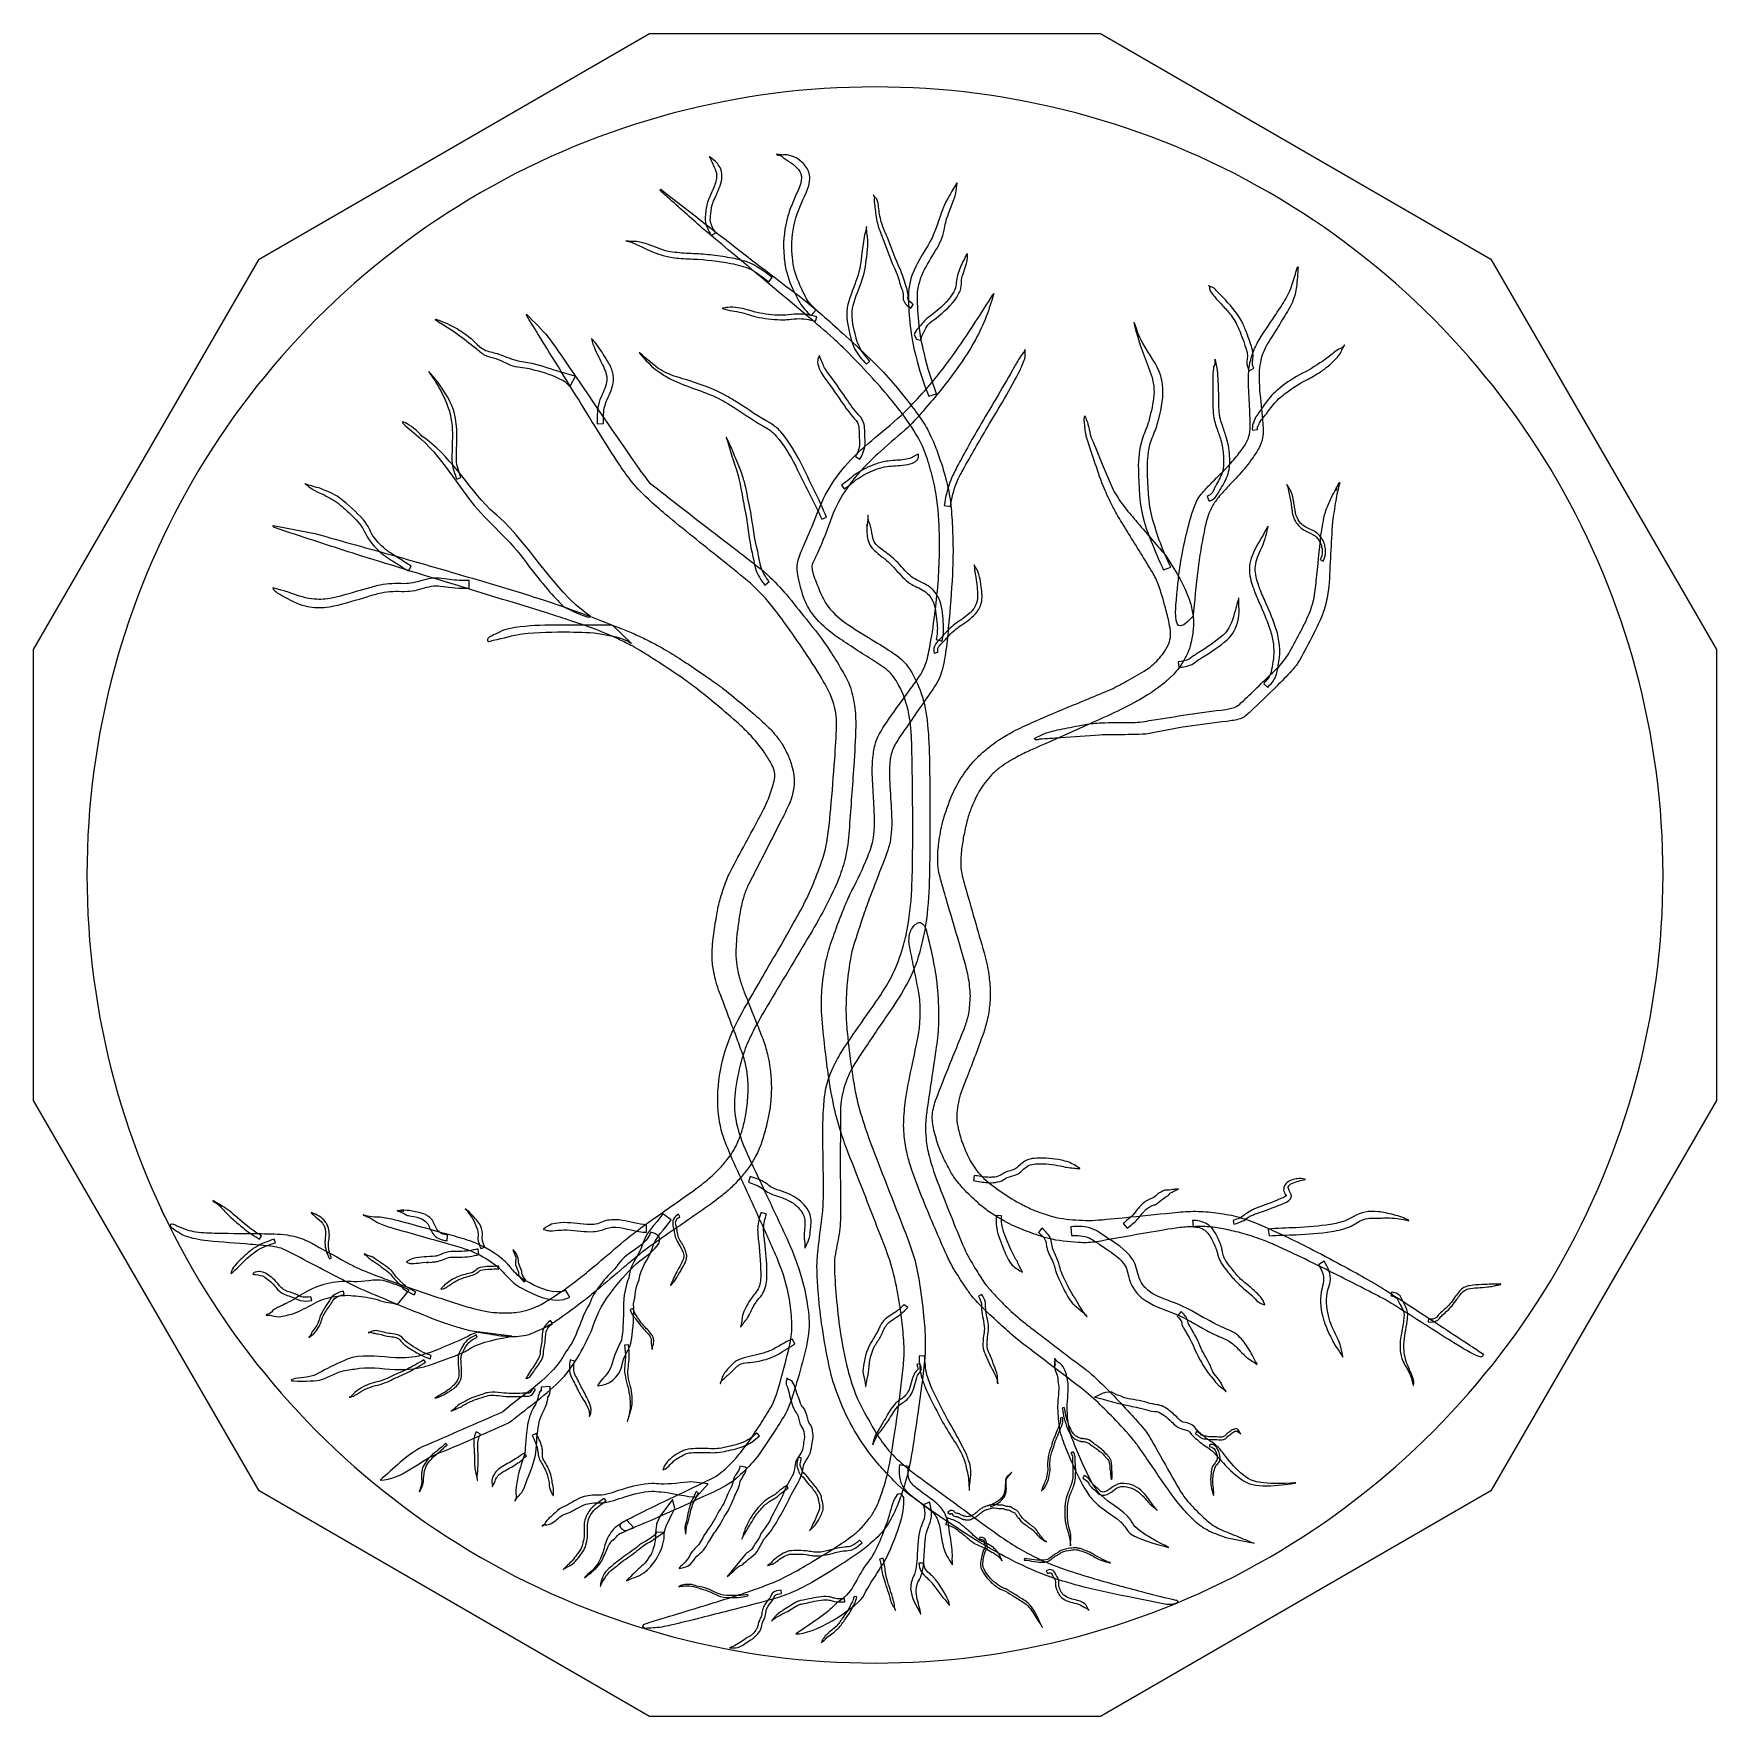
# Model space of a CAD drawing. Extents: x 5.1 to 86.3, y 5.1 to 86.3.
import ezdxf

# ---------------------------------------------------------------- set-up
doc = ezdxf.new("R2010")
doc.units = 0
doc.layers.add('View004', color=7, linetype='CONTINUOUS')

msp = doc.modelspace()

# ---------------------------------------------------------------- linework, layer by layer
at = {"layer": 'View004', "color": 7}
for p, q in [((16.003291, 75.39919), (34.831293, 86.270189)), ((34.831293, 86.270189), (56.571293, 86.270189)), ((56.571293, 86.270189), (75.399291, 75.39919)), ((5.132292, 56.571188), (16.003291, 75.39919)), ((75.399291, 75.39919), (86.270293, 56.571188)), ((5.132292, 34.830789), (5.132292, 56.571188)), ((86.270293, 56.571188), (86.270293, 34.830789)), ((16.003291, 16.002689), (5.132292, 34.830789)), ((86.270293, 34.830789), (75.399291, 16.002689)), ((34.831293, 5.132289), (16.003291, 16.002689)), ((75.399291, 16.002689), (56.571293, 5.132289)), ((56.571293, 5.132289), (34.831293, 5.132289))]:
    msp.add_line(p, q, dxfattribs=at)
at = {"layer": 'View004', "color": 1}
for p, q in [((37.714906, 80.330539), (37.708522, 80.324246)), ((40.949099, 80.454199), (40.947123, 80.445472)), ((40.947123, 80.445472), (40.947123, 80.445472)), ((37.708522, 80.324246), (37.708522, 80.324246)), ((35.367077, 78.767178), (35.374496, 78.765694)), ((49.666147, 79.063556), (49.650043, 79.069249)), ((49.650043, 79.069249), (49.650043, 79.069249)), ((45.626325, 78.479344), (45.618953, 78.474237)), ((45.618953, 78.474237), (45.618953, 78.474237)), ((33.682306, 76.284119), (33.680862, 76.275282)), ((33.680862, 76.275282), (33.680862, 76.275282)), ((33.680862, 76.275282), (33.953964, 76.221648)), ((33.962311, 76.253842), (33.682306, 76.284119)), ((37.797147, 76.54531), (38.005783, 76.668459)), ((38.005783, 76.668459), (38.005819, 76.668462)), ((45.296193, 76.973462), (45.287263, 76.973844)), ((45.287263, 76.973844), (45.287263, 76.973844)), ((50.151574, 75.672717), (50.142865, 75.674693)), ((50.142865, 75.674693), (50.142865, 75.674693)), ((66.099574, 75.025066), (66.099575, 75.025068)), ((40.585885, 74.303044), (40.746413, 74.510597)), ((40.746413, 74.510597), (40.746518, 74.510603)), ((61.780498, 74.146351), (61.774798, 74.141183)), ((61.774798, 74.141183), (61.774798, 74.141183)), ((38.355491, 73.028201), (38.354963, 73.019263)), ((47.431669, 73.027017), (47.54702, 73.214827)), ((47.54702, 73.214827), (47.547081, 73.214825)), ((51.432462, 73.733662), (51.432465, 73.733663)), ((24.491058, 72.471943), (24.54004, 72.501629)), ((24.54004, 72.501629), (24.540042, 72.501632)), ((28.911535, 72.728742), (28.911527, 72.728741)), ((38.354963, 73.019263), (38.354963, 73.019263)), ((42.624589, 72.672458), (42.864299, 72.956556)), ((42.834512, 72.400078), (42.899271, 72.614413)), ((42.864299, 72.956556), (42.864344, 72.956558)), ((42.899271, 72.614413), (42.89934, 72.614394)), ((58.202618, 72.336991), (58.186248, 72.332127)), ((58.186248, 72.332127), (58.186248, 72.332127)), ((32.045008, 71.558326), (32.037104, 71.554146)), ((32.037104, 71.554146), (32.037104, 71.554146)), ((47.582036, 71.751289), (47.702208, 71.535425)), ((47.702208, 71.535425), (47.900821, 71.49213)), ((34.341001, 70.886034), (34.329076, 70.873813)), ((34.329076, 70.873813), (34.329076, 70.873813)), ((43.020925, 70.737997), (43.01198, 70.737881)), ((43.01198, 70.737881), (43.01198, 70.737881)), ((52.947969, 71.045472), (52.93916, 71.046992)), ((52.93916, 71.046992), (52.93916, 71.046992)), ((68.361833, 71.267363), (68.355753, 71.272075)), ((68.355753, 71.272075), (68.355753, 71.272075)), ((24.189022, 69.972215), (24.18203, 69.966667)), ((24.18203, 69.966667), (24.18203, 69.966667)), ((45.287857, 70.33255), (45.450459, 70.483917)), ((45.450459, 70.483917), (45.450439, 70.483914)), ((62.105966, 70.580499), (62.098282, 70.580278)), ((62.098282, 70.580278), (62.098282, 70.580278)), ((63.748797, 70.003927), (63.966716, 70.144804)), ((63.966716, 70.144804), (63.966706, 70.144823)), ((31.261245, 69.766006), (30.983235, 69.254095)), ((48.295437, 68.786945), (48.660824, 68.900676)), ((48.660824, 68.900676), (48.660825, 68.900673)), ((32.303137, 67.44847), (32.608992, 67.474834)), ((32.608992, 67.474834), (32.608986, 67.474847)), ((55.911646, 67.595745), (55.911652, 67.595751)), ((38.537926, 66.800919), (38.529604, 66.797651)), ((38.529604, 66.797651), (38.529604, 66.797651)), ((63.901466, 67.145241), (64.139335, 67.176621)), ((64.139335, 67.176621), (64.139338, 67.176616)), ((44.760834, 65.881736), (44.968694, 65.74736)), ((44.968694, 65.74736), (44.968687, 65.74736)), ((47.79727, 65.990106), (47.789328, 65.99421)), ((47.789328, 65.99421), (47.789328, 65.99421)), ((56.662786, 65.514793), (57.18145, 64.269288)), ((25.533757, 64.791126), (25.732959, 64.862665)), ((25.732959, 64.862665), (25.732977, 64.862636)), ((44.091307, 64.501747), (44.211643, 64.320232)), ((44.211643, 64.320232), (44.21163, 64.320207)), ((65.556937, 64.530403), (65.553517, 64.528579)), ((65.553517, 64.528579), (65.553517, 64.528579)), ((67.977307, 64.361319), (67.962464, 64.355381)), ((68.093089, 64.625537), (68.107933, 64.618115)), ((49.038997, 63.511819), (49.339729, 63.464889)), ((49.339729, 63.464889), (49.33972, 63.46489)), ((61.723791, 63.952633), (61.809175, 63.719575)), ((61.809175, 63.719575), (61.809154, 63.719579)), ((16.675825, 62.556318), (16.689184, 62.551865)), ((43.131661, 62.857647), (43.362388, 62.955599)), ((43.362388, 62.955599), (43.362379, 62.955601)), ((45.363925, 63.05283), (45.354995, 63.052629)), ((45.354995, 63.052629), (45.354995, 63.052629)), ((64.663288, 62.525324), (64.65492, 62.528516)), ((64.65492, 62.528516), (64.65492, 62.528516)), ((67.173588, 60.919704), (67.30611, 60.840886)), ((23.206523, 60.367789), (23.329966, 60.598329)), ((23.329966, 60.598329), (23.329954, 60.598329)), ((50.486637, 60.654711), (50.481469, 60.652887)), ((50.481469, 60.652887), (50.481469, 60.652887)), ((59.607644, 60.4104), (59.959947, 60.550276)), ((67.30611, 60.840886), (67.306129, 60.840918)), ((16.666583, 59.542419), (16.68898, 59.491727)), ((26.134616, 59.532711), (26.139936, 59.894766)), ((26.139936, 59.894766), (26.139929, 59.894736)), ((40.387745, 59.681095), (40.596047, 59.854656)), ((40.596047, 59.854656), (40.596052, 59.854644)), ((63.24422, 59.042257), (63.235411, 59.043853)), ((63.235411, 59.043853), (63.235411, 59.043853)), ((31.977189, 58.167013), (31.977189, 58.167013)), ((33.048814, 57.754295), (33.967672, 56.87134)), ((48.650837, 57.049048), (48.943236, 56.981978)), ((48.943236, 56.981978), (48.943258, 56.981933)), ((48.555996, 56.401895), (48.736169, 56.45074)), ((48.736169, 56.45074), (48.736195, 56.450825)), ((60.319458, 55.983284), (60.345412, 55.708123)), ((60.345412, 55.708123), (60.34541, 55.708076)), ((64.444741, 54.92168), (64.645142, 54.746938)), ((64.645142, 54.746938), (64.645146, 54.746895)), ((47.890741, 43.413818), (47.890745, 43.413818)), ((50.033427, 35.691125), (49.805555, 35.102803)), ((39.601831, 30.883207), (39.6018, 30.883212)), ((39.675855, 31.165303), (39.601831, 30.883207)), ((50.478475, 31.21041), (50.446821, 30.964853)), ((50.446821, 30.964853), (50.446849, 30.964848)), ((55.57101, 31.538189), (55.574658, 31.548267)), ((55.574658, 31.548267), (55.574658, 31.548267)), ((66.453888, 31.012772), (66.453814, 31.023488)), ((66.453814, 31.023488), (66.453814, 31.023488)), ((60.33843, 30.54731), (60.336074, 30.557768)), ((60.336074, 30.557768), (60.336074, 30.557768)), ((11.465669, 29.221709), (11.465669, 29.221709)), ((13.773469, 30.000526), (13.767769, 29.991459)), ((13.767769, 29.991459), (13.767769, 29.991459)), ((18.523728, 29.425233), (18.517876, 29.416265)), ((18.517876, 29.416265), (18.517876, 29.416265)), ((21.022123, 29.311799), (21.018703, 29.301623)), ((21.018703, 29.301623), (21.018703, 29.301623)), ((22.66028, 29.522974), (22.657924, 29.512516)), ((22.657924, 29.512516), (22.657924, 29.512516)), ((25.945101, 29.610685), (25.937957, 29.60272)), ((25.937957, 29.60272), (25.937957, 29.60272)), ((35.469061, 29.370371), (35.469061, 29.370371)), ((36.223412, 29.353018), (36.223397, 29.353042)), ((36.287579, 29.225381), (36.223412, 29.353018)), ((40.205005, 29.433181), (40.204964, 29.433161)), ((40.467729, 29.345521), (40.205005, 29.433181)), ((51.802522, 29.260461), (51.542801, 29.288444)), ((51.542801, 29.288444), (51.542805, 29.288404)), ((29.71037, 28.618341), (29.712498, 28.607845)), ((29.712498, 28.607845), (29.712498, 28.607845)), ((34.688832, 28.474775), (34.688832, 28.835668)), ((34.688832, 28.835668), (34.688859, 28.835578)), ((34.895278, 28.479669), (34.895278, 28.479669)), ((53.581499, 28.465088), (53.581491, 28.465082)), ((53.739535, 28.6744), (53.581499, 28.465088)), ((55.150942, 28.739188), (55.173438, 28.322258)), ((57.668091, 28.897984), (57.863647, 28.670428)), ((57.863647, 28.670428), (57.863613, 28.670427)), ((61.006609, 29.039323), (61.043203, 28.735178)), ((61.043203, 28.735178), (61.043184, 28.735188)), ((62.964363, 29.049355), (63.003495, 28.869987)), ((63.003495, 28.869987), (63.003486, 28.869992)), ((64.653052, 28.616568), (64.699929, 28.300044)), ((71.431772, 29.032126), (71.435344, 29.042241)), ((71.435344, 29.042241), (71.435344, 29.042241)), ((16.022788, 28.142323), (16.12257, 28.30879)), ((16.12257, 28.30879), (16.122538, 28.308794)), ((16.736146, 28.140929), (16.7361, 28.140918)), ((16.788989, 27.972132), (16.736146, 28.140929)), ((25.076655, 28.061833), (25.092417, 28.340444)), ((25.092417, 28.340444), (25.092441, 28.340438)), ((26.558734, 27.666404), (26.558771, 27.66641)), ((26.606477, 27.398919), (26.558734, 27.666404)), ((26.688605, 27.690448), (26.880147, 27.759243)), ((26.880147, 27.759243), (26.880078, 27.759247)), ((28.256403, 27.637406), (28.246629, 27.632998)), ((28.246629, 27.632998), (28.246629, 27.632998)), ((42.321423, 27.725244), (42.331858, 27.722812)), ((42.331858, 27.722812), (42.331858, 27.722812)), ((55.173438, 28.322258), (55.173444, 28.322279)), ((64.699929, 28.300044), (64.699906, 28.300065)), ((19.400485, 27.19255), (19.493441, 27.236463)), ((19.493441, 27.236463), (19.493415, 27.236463)), ((21.079669, 27.429343), (21.074045, 27.420215)), ((21.074045, 27.420215), (21.074045, 27.420215)), ((23.102662, 27.044089), (23.10365, 27.033411)), ((23.10365, 27.033411), (23.10365, 27.033411)), ((27.554964, 26.833137), (27.554956, 26.833134)), ((27.554964, 26.711442), (27.554964, 26.833137)), ((67.087327, 26.905649), (67.087321, 26.905663)), ((67.357663, 27.086439), (67.087327, 26.905649)), ((14.645247, 26.493382), (14.650491, 26.48981)), ((14.650491, 26.48981), (14.650491, 26.48981)), ((15.694516, 26.460221), (15.6971, 26.454445)), ((15.6971, 26.454445), (15.6971, 26.454445)), ((28.774877, 26.088084), (28.863078, 26.16411)), ((28.863078, 26.16411), (28.863066, 26.164116)), ((52.808409, 26.543005), (52.816229, 26.550377)), ((52.816229, 26.550377), (52.816229, 26.550377)), ((75.876404, 25.960878), (75.875962, 25.967186)), ((75.875962, 25.967186), (75.875962, 25.967186)), ((18.500816, 25.362945), (18.500807, 25.362914)), ((18.553545, 25.190227), (18.500816, 25.362945)), ((20.101559, 25.468595), (20.076729, 25.636219)), ((20.076729, 25.636219), (20.07676, 25.636214)), ((22.679159, 24.989209), (23.233813, 25.684944)), ((23.487857, 25.45367), (23.562634, 25.589743)), ((23.562634, 25.589743), (23.562643, 25.589736)), ((24.773083, 25.742099), (24.778403, 25.732789)), ((24.778403, 25.732789), (24.778403, 25.732789)), ((30.78947, 25.666036), (30.789486, 25.666055)), ((30.982563, 25.343901), (30.78947, 25.666036)), ((35.844572, 25.917574), (35.849968, 25.91423)), ((35.849968, 25.91423), (35.849968, 25.91423)), ((50.860155, 25.481344), (50.696467, 25.385145)), ((50.696467, 25.385145), (50.6965, 25.385121)), ((70.613334, 25.591917), (70.583489, 25.403786)), ((70.583489, 25.403786), (70.583517, 25.403866)), ((16.338502, 24.495671), (16.341238, 24.477994)), ((16.341238, 24.477994), (16.341238, 24.477994)), ((34.037605, 24.801255), (33.89312, 24.744399)), ((33.89312, 24.744399), (33.893145, 24.744403)), ((47.278479, 24.843996), (47.107391, 24.982792)), ((47.107391, 24.982792), (47.107396, 24.982792)), ((55.921851, 24.409582), (55.929854, 24.416726)), ((55.929854, 24.416726), (55.929854, 24.416726)), ((60.461736, 24.655569), (60.269989, 24.428903)), ((60.269989, 24.428903), (60.270001, 24.428898)), ((64.498784, 24.967459), (64.506232, 24.975181)), ((64.506232, 24.975181), (64.506232, 24.975181)), ((21.268464, 23.639397), (21.26968, 23.633241)), ((21.26968, 23.633241), (21.26968, 23.633241)), ((28.195286, 23.456246), (26.643803, 23.65858)), ((30.049854, 24.215894), (30.049842, 24.21592)), ((30.150724, 24.081269), (30.049854, 24.215894)), ((39.215362, 23.911124), (39.225098, 23.90664)), ((39.225098, 23.90664), (39.225098, 23.90664)), ((72.397032, 24.292559), (72.372963, 24.154252)), ((72.372963, 24.154252), (72.372963, 24.154262)), ((18.40052, 23.411855), (18.4047, 23.407143)), ((18.4047, 23.407143), (18.4047, 23.407143)), ((26.464643, 23.521144), (26.464606, 23.521113)), ((26.513587, 23.420471), (26.464643, 23.521144)), ((33.626177, 23.024061), (33.626176, 23.024059)), ((33.81484, 23.045585), (33.626177, 23.024061)), ((34.950923, 22.817294), (34.961639, 22.817139)), ((34.961639, 22.817139), (34.961639, 22.817139)), ((41.724332, 23.326314), (41.724343, 23.326331)), ((41.843631, 23.085694), (41.724332, 23.326314)), ((23.953007, 22.329456), (23.952976, 22.329445)), ((24.032092, 22.211225), (23.953007, 22.329456)), ((24.259094, 22.378787), (24.300385, 22.534833)), ((24.300385, 22.534833), (24.300467, 22.534805)), ((31.008105, 22.317388), (31.008096, 22.317416)), ((31.211244, 22.264857), (31.008105, 22.317388)), ((47.865058, 22.152752), (47.718076, 22.097325)), ((47.718076, 22.097325), (47.718108, 22.097276)), ((48.096024, 22.521747), (47.823885, 22.503226)), ((47.823885, 22.503226), (47.823918, 22.503229)), ((54.365986, 22.382472), (54.350224, 22.37586)), ((54.350224, 22.37586), (54.350224, 22.37586)), ((64.12351, 22.098611), (64.131414, 22.105831)), ((64.131414, 22.105831), (64.131414, 22.105831)), ((68.257867, 22.447951), (68.26783, 22.451903)), ((68.26783, 22.451903), (68.26783, 22.451903)), ((18.780745, 21.320274), (18.780745, 21.320256)), ((28.860223, 21.425034), (28.863567, 21.419638)), ((28.863567, 21.419638), (28.863567, 21.419638)), ((38.240088, 21.189504), (38.24996, 21.185324)), ((38.24996, 21.185324), (38.24996, 21.185324)), ((41.467736, 21.443526), (41.450537, 21.438662)), ((41.450537, 21.438662), (41.450537, 21.438662)), ((51.616742, 21.171929), (51.62305, 21.172532)), ((51.62305, 21.172532), (51.62305, 21.172532)), ((20.346503, 20.521068), (20.348479, 20.515064)), ((20.348479, 20.515064), (20.348479, 20.515064)), ((24.472893, 20.481604), (24.475249, 20.475752)), ((24.475249, 20.475752), (24.475249, 20.475752)), ((29.20565, 20.952211), (29.205643, 20.952197)), ((29.327026, 20.896412), (29.20565, 20.952211)), ((29.608316, 21.009677), (29.608234, 21.009677)), ((30.039945, 21.032454), (29.608316, 21.009677)), ((45.250079, 21.035568), (45.260795, 21.035598)), ((45.260795, 21.035598), (45.260795, 21.035598)), ((62.625447, 20.792814), (62.633511, 20.799882)), ((62.633511, 20.799882), (62.633511, 20.799882)), ((71.657956, 21.087878), (71.664264, 21.088079)), ((71.664264, 21.088079), (71.664264, 21.088079)), ((25.266185, 19.847031), (25.269605, 19.841711)), ((25.269605, 19.841711), (25.269605, 19.841711)), ((31.922864, 19.600694), (31.933261, 19.598034)), ((31.933261, 19.598034), (31.933261, 19.598034)), ((54.626566, 19.505474), (54.626487, 19.505379)), ((54.737392, 19.535121), (54.626566, 19.505474)), ((54.823236, 20.025032), (54.718805, 19.993264)), ((54.718805, 19.993264), (54.718846, 19.993434)), ((26.46393, 18.858435), (26.463993, 18.858525)), ((26.673139, 18.738218), (26.46393, 18.858435)), ((29.170348, 18.67689), (29.170287, 18.676887)), ((29.368715, 18.775115), (29.170348, 18.67689)), ((33.751119, 19.348676), (33.761333, 19.345408)), ((33.761333, 19.345408), (33.761333, 19.345408)), ((40.020623, 18.791809), (40.020597, 18.791824)), ((40.127659, 18.657262), (40.020623, 18.791809)), ((61.206108, 18.867279), (61.155606, 18.753014)), ((61.155606, 18.753014), (61.155623, 18.753017)), ((63.334078, 18.748463), (63.336282, 18.750743)), ((63.336282, 18.750743), (63.336282, 18.750743)), ((25.001142, 18.288324), (25.001136, 18.288309)), ((25.064374, 18.222143), (25.001142, 18.288324)), ((45.589882, 18.224666), (45.595886, 18.222842)), ((45.595886, 18.222842), (45.595886, 18.222842)), ((55.251222, 17.892495), (55.146535, 17.83263)), ((61.829397, 18.145302), (61.829358, 18.145305)), ((28.891622, 17.686088), (28.797412, 17.827537)), ((28.797412, 17.827537), (28.797428, 17.827448)), ((39.177234, 17.196116), (39.177229, 17.196116)), ((41.987952, 17.616518), (41.988052, 17.61652)), ((42.147275, 17.590602), (41.987952, 17.616518)), ((46.889353, 17.261998), (46.889372, 17.262028)), ((47.309229, 17.184444), (46.889353, 17.261998)), ((55.146535, 17.83263), (55.146367, 17.832628)), ((26.524776, 16.497415), (26.535431, 16.498403)), ((26.535431, 16.498403), (26.535431, 16.498403)), ((35.478721, 17.027648), (35.483433, 17.023392)), ((35.483433, 17.023392), (35.483433, 17.023392)), ((37.651215, 16.337093), (36.821815, 16.441377)), ((37.100869, 15.723505), (37.651215, 16.337093)), ((41.456985, 16.260195), (41.456969, 16.260209)), ((41.520445, 16.139141), (41.456985, 16.260195)), ((52.304892, 16.908743), (52.30246, 16.910795)), ((52.30246, 16.910795), (52.30246, 16.910795)), ((55.789586, 16.740276), (55.724005, 16.617196)), ((55.724005, 16.617196), (55.724016, 16.617178)), ((57.100995, 16.548299), (57.104111, 16.547897)), ((57.104111, 16.547897), (57.104111, 16.547897)), ((66.000744, 16.391209), (66.000744, 16.391209)), ((23.727325, 15.968506), (23.733025, 15.96577)), ((23.733025, 15.96577), (23.733025, 15.96577)), ((27.24496, 16.215227), (27.255455, 16.213023)), ((27.255455, 16.213023), (27.255455, 16.213023)), ((28.336928, 15.525199), (28.346542, 15.520487)), ((28.346542, 15.520487), (28.346542, 15.520487)), ((30.181809, 15.774593), (30.192205, 15.777253)), ((30.192205, 15.777253), (30.192205, 15.777253)), ((32.639352, 15.643016), (32.639289, 15.643005)), ((32.731376, 15.517236), (32.639352, 15.643016)), ((35.94053, 15.586224), (35.323396, 14.769519)), ((36.053097, 15.164454), (35.94053, 15.586224)), ((37.072883, 15.966946), (37.072786, 15.966933)), ((37.185262, 15.906929), (37.072883, 15.966946)), ((48.32539, 15.452101), (48.026729, 15.323384)), ((50.244799, 16.031656), (50.255515, 16.031796)), ((50.255515, 16.031796), (50.255515, 16.031796)), ((53.717213, 15.984443), (53.719873, 15.982847)), ((53.719873, 15.982847), (53.719873, 15.982847)), ((48.026729, 15.323384), (48.026727, 15.323396)), ((49.182797, 14.698885), (49.113926, 14.383186)), ((49.217018, 14.967473), (49.331904, 14.883076)), ((49.331904, 14.883076), (49.331787, 14.883102)), ((51.255668, 15.313793), (51.282177, 15.239199)), ((51.282177, 15.239199), (51.282201, 15.239198)), ((59.304098, 15.065478), (59.306378, 15.067682)), ((59.306378, 15.067682), (59.306378, 15.067682)), ((29.650091, 14.321603), (29.659379, 14.30632)), ((29.659379, 14.30632), (29.659379, 14.30632)), ((34.067678, 14.229311), (33.727447, 14.588005)), ((35.060235, 13.693253), (35.516607, 13.990193)), ((35.516607, 13.990193), (35.161216, 14.019155)), ((36.548336, 13.913087), (36.554264, 13.910883)), ((36.554264, 13.910883), (36.554264, 13.910883)), ((42.546475, 14.095735), (42.551491, 14.091935)), ((42.551491, 14.091935), (42.551491, 14.091935)), ((49.113926, 14.383186), (49.113937, 14.383183)), ((58.251237, 14.263468), (58.251237, 14.263468)), ((39.28121, 13.685868), (39.287062, 13.683436)), ((39.287062, 13.683436), (39.287062, 13.683436)), ((45.074505, 13.491892), (44.954163, 13.619825)), ((44.954163, 13.619825), (44.954174, 13.619812)), ((50.755777, 13.775257), (50.745061, 13.682177)), ((50.745061, 13.682177), (50.74512, 13.682146)), ((53.963272, 13.542587), (53.965096, 13.545247)), ((53.965096, 13.545247), (53.965096, 13.545247)), ((55.123232, 13.360876), (55.126424, 13.360899)), ((55.126424, 13.360899), (55.126424, 13.360899)), ((30.65696, 12.216621), (30.660836, 12.211605)), ((30.660836, 12.211605), (30.660836, 12.211605)), ((39.397889, 12.879718), (38.571702, 11.881913)), ((39.309241, 12.442743), (39.30924, 12.442749)), ((40.524905, 12.413276), (40.527565, 12.407576)), ((40.527565, 12.407576), (40.527565, 12.407576)), ((45.924278, 12.713775), (45.924258, 12.713777)), ((46.092076, 12.76414), (45.924278, 12.713775)), ((47.817285, 12.513309), (47.817281, 12.513351)), ((48.052283, 12.513309), (47.817285, 12.513309)), ((49.432756, 12.443262), (49.442932, 12.446606)), ((49.442932, 12.446606), (49.442932, 12.446606)), ((51.816259, 12.633784), (51.825607, 12.639028)), ((51.825607, 12.639028), (51.825607, 12.639028)), ((52.906279, 12.741491), (52.900883, 12.669952)), ((52.900883, 12.669952), (52.900898, 12.669983)), ((57.057738, 12.527461), (57.058726, 12.530425)), ((57.058726, 12.530425), (57.058726, 12.530425)), ((32.454923, 11.405071), (32.460775, 11.402715)), ((32.460775, 11.402715), (32.460775, 11.402715)), ((33.717421, 11.68949), (33.726632, 11.674168)), ((33.726632, 11.674168), (33.726632, 11.674168)), ((36.235183, 11.387646), (36.237159, 11.381642)), ((36.237159, 11.381642), (36.237159, 11.381642)), ((53.94872, 12.154863), (54.024522, 12.015388)), ((54.024522, 12.015388), (54.024477, 12.015418)), ((39.584899, 10.939863), (39.574, 11.012025)), ((39.574, 11.012025), (39.574044, 11.011996)), ((41.186577, 11.052862), (41.180573, 11.211075)), ((41.180573, 11.211075), (41.180663, 11.211071)), ((44.230079, 10.805109), (44.230076, 10.805092)), ((44.239913, 10.661964), (44.230079, 10.805109)), ((44.690419, 10.918221), (44.690413, 10.918191)), ((44.823119, 10.891127), (44.690419, 10.918221)), ((46.683489, 10.241719), (46.693361, 10.245899)), ((46.693361, 10.245899), (46.693361, 10.245899)), ((47.903192, 10.067956), (47.91327, 10.071604)), ((47.91327, 10.071604), (47.91327, 10.071604)), ((49.277845, 10.488925), (49.287641, 10.493257)), ((49.287641, 10.493257), (49.287641, 10.493257)), ((56.022298, 10.248614), (56.025566, 10.251654)), ((56.025566, 10.251654), (56.025566, 10.251654)), ((40.714442, 9.735868), (40.719078, 9.731612)), ((40.719078, 9.731612), (40.719078, 9.731612)), ((41.882808, 9.111882), (41.882808, 9.111882)), ((53.767712, 9.435143), (53.770448, 9.436739)), ((53.770448, 9.436739), (53.770448, 9.436739)), ((38.688802, 8.438615), (38.68979, 8.432383)), ((38.68979, 8.432383), (38.68979, 8.432383)), ((43.1048, 8.679851), (43.109664, 8.675823)), ((43.109664, 8.675823), (43.109664, 8.675823))]:
    msp.add_line(p, q, dxfattribs=at)
at = {"layer": 'View004', "color": 3}
msp.add_line((7.701293, 45.701241), (7.701293, 45.701241), dxfattribs=at)
for points in [[(64.701292, 78.610206), (52.944052, 85.398252), (38.458534, 85.398252), (26.701293, 78.610206)], [(26.701293, 78.610206), (14.944052, 71.82216), (7.701293, 59.277333), (7.701293, 45.701241)], [(83.701292, 45.701241), (83.701292, 59.277333), (76.458533, 71.82216), (64.701292, 78.610206)], [(7.701293, 45.701241), (7.701293, 32.125149), (14.944052, 19.580323), (26.701293, 12.792276)], [(64.701292, 12.792276), (76.458533, 19.580323), (83.701292, 32.125149), (83.701292, 45.701241)], [(26.701293, 12.792276), (38.458534, 6.00423), (52.944052, 6.00423), (64.701292, 12.792276)]]:
    msp.add_open_spline(points, degree=3, dxfattribs=at)
at = {"layer": 'View004', "color": 1}
for points in [[(38.098846, 80.016718), (37.998623, 80.154071), (37.852305, 80.236611), (37.714906, 80.330539)], [(40.947123, 80.445472), (41.300403, 80.336336), (41.079268, 80.434219), (41.38448, 80.219111)], [(41.475886, 80.423528), (41.113753, 80.418254), (41.28926, 80.406599), (40.949099, 80.454199)], [(42.247432, 80.005054), (42.05066, 80.210418), (41.761513, 80.38389), (41.475886, 80.423528)], [(37.708522, 80.324246), (37.73624, 80.281907), (37.76879, 80.242366), (37.791669, 80.197229)], [(37.791669, 80.197229), (37.837998, 80.10582), (37.85123, 79.999549), (37.912469, 79.914519)], [(37.912469, 79.914519), (37.963594, 79.796972), (38.038784, 79.667627), (38.057081, 79.538794)], [(38.057081, 79.538794), (38.086941, 79.328543), (38.033087, 79.122767), (37.955097, 78.929453)], [(38.263588, 79.733363), (38.223939, 79.838224), (38.159904, 79.924539), (38.098846, 80.016718)], [(38.195066, 78.829923), (38.307121, 79.116141), (38.376234, 79.435482), (38.263588, 79.733363)], [(41.38448, 80.219111), (41.635307, 80.042331), (41.914311, 79.897286), (42.076979, 79.623714)], [(42.076979, 79.623714), (42.099695, 79.571862), (42.131524, 79.52311), (42.14512, 79.468158)], [(42.428239, 79.767702), (42.367971, 79.84682), (42.316241, 79.933241), (42.247432, 80.005054)], [(42.53616, 79.493796), (42.514622, 79.589536), (42.464211, 79.6764), (42.428239, 79.767702)], [(35.429807, 78.625654), (35.386631, 78.649671), (35.305592, 78.729049), (35.367077, 78.767178)], [(35.374496, 78.765694), (36.843954, 77.623459), (38.312073, 76.479496), (39.782452, 75.338449)], [(37.955097, 78.929453), (37.796524, 78.54159), (37.91864, 78.83495), (37.75512, 78.455888)], [(37.990926, 78.35328), (38.099611, 78.600078), (38.088803, 78.577364), (38.195066, 78.829923)], [(42.14512, 79.468158), (42.237463, 79.094993), (41.906597, 78.580599), (41.7846, 78.242736)], [(42.15571, 78.089527), (42.317922, 78.517045), (42.643987, 79.014528), (42.53616, 79.493796)], [(49.650043, 79.069249), (49.278736, 78.454789), (49.460234, 78.768351), (49.106229, 78.12817)], [(49.407407, 78.008211), (49.648956, 78.690191), (49.561857, 78.33862), (49.666147, 79.063556)], [(35.69896, 78.384711), (35.606494, 78.461924), (35.523048, 78.549631), (35.429807, 78.625654)], [(37.373459, 76.897598), (36.813961, 77.391804), (36.25681, 77.888653), (35.69896, 78.384711)], [(37.655511, 78.222376), (37.584025, 78.022973), (37.552567, 77.813118), (37.530994, 77.603456)], [(37.75512, 78.455888), (37.721604, 78.378186), (37.684067, 78.302036), (37.655511, 78.222376)], [(37.780437, 77.58433), (37.805539, 77.776075), (37.832132, 77.967973), (37.900517, 78.150178)], [(37.900517, 78.150178), (37.926554, 78.219558), (37.96106, 78.285459), (37.990926, 78.35328)], [(41.7846, 78.242736), (41.656466, 77.929328), (41.599621, 77.813418), (41.504241, 77.481)], [(41.891463, 77.385286), (41.980739, 77.691917), (42.035165, 77.80064), (42.15571, 78.089527)], [(45.618953, 78.474237), (45.636167, 78.447186), (45.665009, 78.424657), (45.670611, 78.393085)], [(45.687049, 78.39915), (45.665192, 78.424575), (45.646564, 78.452612), (45.626325, 78.479344)], [(45.670611, 78.393085), (45.678477, 78.348787), (45.656999, 78.303774), (45.657181, 78.258784)], [(45.657181, 78.258784), (45.657382, 78.208122), (45.692096, 77.92297), (45.695584, 77.892834)], [(45.791561, 78.287168), (45.766306, 78.331542), (45.720341, 78.360435), (45.687049, 78.39915)], [(45.695584, 77.892834), (45.724168, 77.638351), (45.755199, 77.38557), (45.81813, 77.136673)], [(45.872821, 77.913638), (45.858305, 78.02655), (45.851244, 78.182303), (45.791561, 78.287168)], [(46.003565, 77.194334), (45.936366, 77.430241), (45.902599, 77.670935), (45.872821, 77.913638)], [(49.106229, 78.12817), (49.04242, 77.972998), (48.974558, 77.819434), (48.914812, 77.662654)], [(49.109681, 77.171121), (49.175826, 77.432155), (49.313003, 77.763004), (49.407407, 78.008211)], [(37.530994, 77.603456), (37.525598, 77.529531), (37.510565, 77.36101), (37.51495, 77.284348)], [(37.51495, 77.284348), (37.530371, 77.014871), (37.677983, 76.779252), (37.797147, 76.54531)], [(37.771324, 77.204693), (37.745962, 77.325359), (37.77072, 77.464038), (37.780437, 77.58433)], [(38.005819, 76.668462), (37.922448, 76.842623), (37.811691, 77.012641), (37.771324, 77.204693)], [(41.504241, 77.481), (41.34426, 76.923434), (41.268736, 76.346278), (41.301505, 75.766338)], [(41.697489, 75.796456), (41.668863, 76.334364), (41.741091, 76.868826), (41.891463, 77.385286)], [(45.81813, 77.136673), (45.876377, 76.906314), (45.902527, 76.856359), (45.984068, 76.635025)], [(46.183376, 76.713795), (46.100552, 76.910393), (46.061739, 76.990124), (46.003565, 77.194334)], [(48.914812, 77.662654), (48.705742, 77.114048), (48.558577, 76.539075), (48.241153, 76.037216)], [(49.041702, 76.799749), (49.069866, 76.922404), (49.078768, 77.049129), (49.109681, 77.171121)], [(42.448949, 72.648163), (40.757207, 74.064743), (39.064758, 75.480504), (37.373459, 76.897598)], [(45.202387, 76.562148), (45.133006, 76.279294), (45.105689, 75.988463), (45.069952, 75.700176)], [(45.287263, 76.973844), (45.245972, 76.623222), (45.292963, 76.931536), (45.202387, 76.562148)], [(45.302501, 76.774808), (45.296497, 76.840789), (45.298245, 76.907244), (45.296193, 76.973462)], [(45.354059, 76.323188), (45.329944, 76.786506), (45.343222, 76.326319), (45.302501, 76.774808)], [(45.340326, 75.877972), (45.359668, 76.075098), (45.364517, 76.122273), (45.354059, 76.323188)], [(45.984068, 76.635025), (46.013541, 76.55502), (46.042672, 76.474888), (46.071972, 76.394819)], [(46.071972, 76.394819), (46.250941, 75.938603), (46.406866, 75.473521), (46.60658, 75.025643)], [(46.282407, 76.481083), (46.2494, 76.558653), (46.216104, 76.636105), (46.183376, 76.713795)], [(46.821433, 75.123701), (46.623016, 75.568974), (46.473943, 76.033088), (46.282407, 76.481083)], [(48.622567, 75.808938), (48.810851, 76.121735), (48.95983, 76.443189), (49.041702, 76.799749)], [(33.953964, 76.221648), (34.623898, 75.907993), (35.286919, 75.549165), (36.033851, 75.462421)], [(34.28096, 76.231077), (34.175823, 76.247978), (34.068527, 76.246255), (33.962311, 76.253842)], [(36.057848, 75.720206), (35.432974, 75.764332), (34.892029, 76.132844), (34.28096, 76.231077)], [(36.033851, 75.462421), (36.17771, 75.448991), (36.321282, 75.432036), (36.465425, 75.422118)], [(36.477563, 75.681606), (36.337433, 75.691729), (36.197754, 75.70734), (36.057848, 75.720206)], [(37.417936, 75.632206), (37.105157, 75.658593), (36.790638, 75.658996), (36.477563, 75.681606)], [(38.370906, 75.521336), (37.980338, 75.582835), (37.736603, 75.605326), (37.417936, 75.632206)], [(38.806969, 75.445693), (38.661616, 75.47091), (38.516637, 75.498391), (38.370906, 75.521336)], [(41.301505, 75.766338), (41.321881, 75.501377), (41.328554, 75.328868), (41.374511, 75.067415)], [(41.762689, 75.151226), (41.722295, 75.387649), (41.715546, 75.556242), (41.697489, 75.796456)], [(45.069952, 75.700176), (45.027058, 75.292455), (44.979612, 74.885044), (44.839891, 74.496522)], [(45.087142, 74.414153), (45.228727, 74.82124), (45.272175, 75.248614), (45.316956, 75.674181)], [(45.316956, 75.674181), (45.324738, 75.74211), (45.333646, 75.809923), (45.340326, 75.877972)], [(48.241153, 76.037216), (47.759727, 75.224501), (47.323294, 74.614583), (47.312414, 73.616357)], [(47.750217, 73.620204), (47.76449, 74.494532), (48.191385, 75.095702), (48.622567, 75.808938)], [(50.142865, 75.674693), (50.020321, 75.44939), (49.905856, 75.220489), (49.809899, 74.982344)], [(50.022178, 74.900853), (50.082894, 75.089451), (50.148639, 75.277308), (50.158262, 75.477291)], [(50.158262, 75.477291), (50.161378, 75.542392), (50.153778, 75.607574), (50.151574, 75.672717)], [(36.465425, 75.422118), (36.616417, 75.411729), (36.767869, 75.409585), (36.919003, 75.401529)], [(36.919003, 75.401529), (37.533552, 75.368789), (38.146844, 75.314938), (38.750752, 75.191163)], [(38.750752, 75.191163), (39.068864, 75.121311), (39.398867, 75.060053), (39.693077, 74.912239)], [(39.518635, 75.2635), (39.256994, 75.355343), (39.08062, 75.385138), (38.806969, 75.445693)], [(40.746518, 74.510603), (40.356698, 74.806003), (39.985591, 75.099584), (39.518635, 75.2635)], [(39.693077, 74.912239), (40.015423, 74.75029), (40.29513, 74.512367), (40.585885, 74.303044)], [(39.782452, 75.338449), (40.648218, 74.677657), (41.516746, 74.020493), (42.381993, 73.35902)], [(41.374511, 75.067415), (41.450846, 74.633172), (41.604228, 74.220392), (41.796058, 73.824711)], [(42.14354, 74.005879), (41.971701, 74.371641), (41.830949, 74.751685), (41.762689, 75.151226)], [(46.60658, 75.025643), (46.678727, 74.867951), (46.703299, 74.822798), (46.762415, 74.659094)], [(46.762415, 74.659094), (46.855429, 74.40152), (46.923089, 74.135064), (47.023261, 73.879849)], [(46.986965, 74.732274), (46.926233, 74.902802), (46.89612, 74.959728), (46.821433, 75.123701)], [(47.250344, 73.930547), (47.152571, 74.194307), (47.081281, 74.467441), (46.986965, 74.732274)], [(49.809899, 74.982344), (49.765051, 74.872265), (49.708945, 74.743764), (49.676926, 74.628743)], [(49.91097, 74.581531), (49.924505, 74.633424), (50.007231, 74.859318), (50.022178, 74.900853)], [(65.822168, 74.186237), (65.907222, 74.446047), (65.979863, 74.709701), (66.058009, 74.971631)], [(66.099575, 75.025068), (66.076311, 74.703117), (66.062927, 74.380092), (66.022684, 74.059654)], [(66.058009, 74.971631), (66.053981, 74.992683), (66.071347, 75.042782), (66.099574, 75.025066)], [(42.244281, 73.80772), (42.212042, 73.87444), (42.17712, 73.939826), (42.14354, 74.005879)], [(44.839891, 74.496522), (44.697587, 74.062342), (44.503798, 73.646413), (44.390568, 73.20301)], [(44.644859, 73.165026), (44.765471, 73.590508), (44.945475, 73.995383), (45.087142, 74.414153)], [(47.023261, 73.879849), (47.059908, 73.722929), (47.059483, 73.76188), (47.063465, 73.606859)], [(47.294204, 73.597607), (47.297852, 73.763277), (47.287668, 73.757176), (47.250344, 73.930547)], [(49.553664, 73.929682), (49.517602, 73.860895), (49.486891, 73.78902), (49.445471, 73.723315)], [(49.676926, 74.628743), (49.612805, 74.398399), (49.638615, 74.155414), (49.553664, 73.929682)], [(49.779377, 73.810241), (49.898509, 74.053635), (49.844859, 74.327942), (49.91097, 74.581531)], [(61.774798, 74.141183), (61.794726, 74.118573), (61.81463, 74.095963), (61.83455, 74.07336)], [(61.842127, 74.079547), (61.821584, 74.101815), (61.801041, 74.124083), (61.780498, 74.146351)], [(61.83455, 74.07336), (61.839186, 74.022395), (61.834348, 73.969676), (61.848344, 73.920473)], [(61.989318, 74.034425), (61.943778, 74.058077), (61.891191, 74.064506), (61.842127, 74.079547)], [(61.848344, 73.920473), (61.879876, 73.810014), (61.956161, 73.726298), (62.026995, 73.640757)], [(62.222021, 73.818699), (62.15163, 73.893543), (62.083763, 73.985374), (61.989318, 74.034425)], [(65.452194, 73.385955), (65.604463, 73.637935), (65.734975, 73.904479), (65.822168, 74.186237)], [(66.022684, 74.059654), (65.993994, 73.832998), (65.939793, 73.609105), (65.856808, 73.396161)], [(38.60341, 73.071551), (38.519857, 73.064027), (38.438141, 73.042603), (38.355491, 73.028201)], [(39.538564, 72.956127), (39.235191, 73.030037), (38.91833, 73.100237), (38.60341, 73.071551)], [(41.796058, 73.824711), (41.888144, 73.652732), (41.969092, 73.468534), (42.072372, 73.302944)], [(42.072372, 73.302944), (42.221407, 73.063999), (42.411602, 72.855852), (42.624589, 72.672458)], [(42.384448, 73.514453), (42.325639, 73.613928), (42.294583, 73.70363), (42.244281, 73.80772)], [(42.381993, 73.35902), (42.642097, 73.149027), (42.896374, 72.931804), (43.148796, 72.712625)], [(42.864344, 72.956558), (42.677282, 73.118094), (42.510554, 73.301148), (42.384448, 73.514453)], [(44.390568, 73.20301), (44.376629, 73.104857), (44.355973, 73.007425), (44.34873, 72.908552)], [(44.604093, 72.906384), (44.611161, 72.993377), (44.63127, 73.078812), (44.644859, 73.165026)], [(47.063465, 73.606859), (47.064909, 73.554799), (47.053813, 73.501756), (47.063666, 73.450631)], [(47.063666, 73.450631), (47.102639, 73.249497), (47.276595, 73.135321), (47.431669, 73.027017)], [(47.295648, 73.450093), (47.269983, 73.496726), (47.29314, 73.550737), (47.294204, 73.597607)], [(47.547081, 73.214825), (47.452055, 73.287967), (47.354933, 73.342379), (47.295648, 73.450093)], [(47.312414, 73.616357), (47.323054, 72.643397), (47.413418, 71.677719), (47.669913, 70.735337)], [(48.088433, 70.823964), (47.842611, 71.738642), (47.75641, 72.67648), (47.750217, 73.620204)], [(49.445471, 73.723315), (49.202499, 73.337856), (48.841516, 73.040222), (48.495639, 72.751938)], [(48.646647, 72.547107), (49.014414, 72.849348), (49.393129, 73.166085), (49.652164, 73.571868)], [(49.652164, 73.571868), (49.700622, 73.647785), (49.736973, 73.730783), (49.779377, 73.810241)], [(50.53595, 72.352598), (50.820819, 72.790687), (51.100627, 73.232011), (51.381497, 73.672657)], [(51.432465, 73.733663), (51.323916, 73.363364), (51.202388, 72.99679), (51.068532, 72.634894)], [(51.381497, 73.672657), (51.398825, 73.686588), (51.407869, 73.739499), (51.432462, 73.733662)], [(62.026995, 73.640757), (62.141857, 73.502048), (62.266496, 73.37195), (62.387203, 73.238434)], [(62.594625, 73.430683), (62.47167, 73.561181), (62.344855, 73.688093), (62.222021, 73.818699)], [(62.387203, 73.238434), (62.525317, 73.088235), (62.667795, 72.940145), (62.794731, 72.780153)], [(63.456586, 72.251282), (63.25425, 72.703324), (62.928712, 73.072918), (62.594625, 73.430683)], [(64.981421, 72.661914), (65.141037, 72.901469), (65.301929, 73.140409), (65.452194, 73.385955)], [(65.856808, 73.396161), (65.783096, 73.214525), (65.68572, 73.043667), (65.590434, 72.872724)], [(25.569835, 71.770104), (25.220037, 72.018458), (24.491058, 72.471943), (24.491058, 72.471943)], [(24.540042, 72.501632), (24.540042, 72.501632), (25.042651, 72.308674), (25.281431, 72.185558)], [(28.889267, 72.700538), (28.891547, 72.71076), (28.892231, 72.743174), (28.911535, 72.728742)], [(31.134685, 69.063173), (30.385677, 70.275297), (29.637413, 71.487881), (28.889267, 72.700538)], [(28.911527, 72.728741), (29.264682, 72.371184), (29.627624, 72.020976), (29.943355, 71.629028)], [(38.354963, 73.019263), (38.43411, 72.996334), (38.512295, 72.969787), (38.592403, 72.950483)], [(38.592403, 72.950483), (38.886833, 72.879537), (39.192771, 72.856219), (39.481871, 72.76128)], [(39.481871, 72.76128), (39.639178, 72.71343), (39.811313, 72.658479), (39.971126, 72.620903)], [(40.012675, 72.82577), (39.981637, 72.833066), (39.574213, 72.946254), (39.538564, 72.956127)], [(39.971126, 72.620903), (40.357412, 72.530075), (40.753807, 72.486426), (41.150009, 72.475048)], [(41.145211, 72.692768), (40.764525, 72.697556), (40.383554, 72.738147), (40.012675, 72.82577)], [(41.411014, 72.700064), (41.322554, 72.694516), (41.233812, 72.6952), (41.145211, 72.692768)], [(41.150009, 72.475048), (41.244365, 72.476644), (41.338852, 72.474639), (41.433073, 72.479912)], [(41.928277, 72.74954), (41.797332, 72.744752), (41.543299, 72.708393), (41.411014, 72.700064)], [(41.433073, 72.479912), (41.627627, 72.490863), (41.732211, 72.519234), (41.926002, 72.526545)], [(41.926002, 72.526545), (42.235486, 72.538257), (42.537912, 72.487109), (42.834512, 72.400078)], [(42.89934, 72.614394), (42.582387, 72.707282), (42.259041, 72.761599), (41.928277, 72.74954)], [(43.683759, 71.581514), (43.279782, 71.945768), (42.865264, 72.298139), (42.448949, 72.648163)], [(43.148796, 72.712625), (43.47905, 72.423027), (43.808865, 72.132884), (44.131422, 71.834697)], [(44.34873, 72.908552), (44.316149, 72.463391), (44.422435, 72.024716), (44.531673, 71.597127)], [(44.775208, 71.66473), (44.673925, 72.068872), (44.569999, 72.485887), (44.604093, 72.906384)], [(48.043841, 72.364708), (47.884651, 72.150433), (47.658563, 72.003048), (47.582036, 71.751289)], [(47.900821, 71.49213), (47.972094, 71.720846), (48.107084, 72.037604), (48.256641, 72.229977)], [(48.495639, 72.751938), (48.336226, 72.634421), (48.163841, 72.526236), (48.043841, 72.364708)], [(48.256641, 72.229977), (48.358764, 72.361333), (48.514903, 72.450003), (48.646647, 72.547107)], [(49.454584, 70.757116), (49.82973, 71.278828), (50.187916, 71.812483), (50.53595, 72.352598)], [(51.068532, 72.634894), (50.920648, 72.247392), (50.73944, 71.873321), (50.544317, 71.507627)], [(58.186248, 72.332127), (58.230807, 72.150902), (58.269571, 71.968154), (58.319918, 71.788451)], [(58.611053, 71.346256), (58.38143, 71.770388), (58.36507, 71.876302), (58.202618, 72.336991)], [(62.794731, 72.780153), (62.952217, 72.581653), (63.089273, 72.36786), (63.197303, 72.138358)], [(63.56938, 71.99188), (63.533668, 72.079145), (63.494186, 72.164814), (63.456586, 72.251282)], [(64.180274, 71.428427), (64.426711, 71.852629), (64.710778, 72.253153), (64.981421, 72.661914)], [(65.590434, 72.872724), (65.429186, 72.597175), (65.255415, 72.329195), (65.087293, 72.057827)], [(25.281431, 72.185558), (25.534479, 72.055087), (25.778881, 71.906059), (26.009976, 71.739774)], [(26.43968, 71.097779), (26.147582, 71.319078), (25.868643, 71.557953), (25.569835, 71.770104)], [(26.009976, 71.739774), (26.307157, 71.525937), (26.529582, 71.2085), (26.851214, 71.033584)], [(29.943355, 71.629028), (30.235661, 71.256745), (30.493782, 70.859373), (30.762417, 70.470063)], [(32.037104, 71.554146), (32.058749, 71.469027), (32.080386, 71.383907), (32.102031, 71.298787)], [(32.217276, 71.363288), (32.15985, 71.428298), (32.102431, 71.493314), (32.045008, 71.558326)], [(44.445797, 70.856331), (44.197947, 71.104431), (43.941179, 71.343448), (43.683759, 71.581514)], [(44.131422, 71.834697), (44.583163, 71.423442), (45.031049, 71.007867), (45.469877, 70.582829)], [(44.531673, 71.597127), (44.58121, 71.41915), (44.630067, 71.240793), (44.717629, 71.076535)], [(44.862676, 71.3666), (44.836585, 71.436627), (44.79458, 71.594743), (44.775208, 71.66473)], [(50.544317, 71.507627), (50.2314, 70.932163), (49.862017, 70.389752), (49.472925, 69.863547)], [(58.319918, 71.788451), (58.520658, 71.071956), (58.830377, 70.392715), (59.068879, 69.689395)], [(63.197303, 72.138358), (63.233289, 72.055838), (63.271122, 71.974102), (63.305255, 71.8908)], [(63.305255, 71.8908), (63.358972, 71.7597), (63.431214, 71.558484), (63.478702, 71.423115)], [(63.478702, 71.423115), (63.488209, 71.396013), (63.59344, 71.089982), (63.60616, 71.046137)], [(63.744642, 71.514788), (63.685256, 71.685065), (63.63812, 71.823889), (63.56938, 71.99188)], [(63.878918, 71.108486), (63.849765, 71.217343), (63.780904, 71.410817), (63.744642, 71.514788)], [(63.870263, 70.731175), (63.948081, 70.973898), (64.057207, 71.205591), (64.180274, 71.428427)], [(65.087293, 72.057827), (64.917923, 71.785316), (64.745097, 71.514724), (64.585232, 71.236504)], [(26.908096, 70.749962), (26.734457, 70.837545), (26.594692, 70.980339), (26.43968, 71.097779)], [(26.851214, 71.033584), (27.043622, 70.928946), (27.271291, 70.909194), (27.479345, 70.840759)], [(27.437067, 70.588871), (27.263974, 70.652217), (27.072665, 70.666954), (26.908096, 70.749962)], [(27.479345, 70.840759), (27.784225, 70.740474), (28.077493, 70.603674), (28.387807, 70.521733)], [(32.102031, 71.298787), (32.22477, 70.986968), (32.189953, 71.059222), (32.33696, 70.752346)], [(32.718062, 70.621229), (32.55691, 70.885682), (32.403583, 71.115834), (32.217276, 71.363288)], [(32.33696, 70.752346), (32.450925, 70.514448), (32.584378, 70.282485), (32.681971, 70.036998)], [(32.985268, 70.136622), (32.914725, 70.308831), (32.814381, 70.463169), (32.718062, 70.621229)], [(34.329076, 70.873813), (34.629703, 70.535287), (34.927691, 70.195494), (35.308999, 69.942979)], [(35.37088, 70.051956), (35.005035, 70.300903), (34.678169, 70.600834), (34.341001, 70.886034)], [(42.97227, 70.640063), (42.960483, 70.603332), (42.942554, 70.568038), (42.936915, 70.529881)], [(43.01198, 70.737881), (42.998749, 70.705277), (42.985502, 70.672665), (42.97227, 70.640063)], [(43.063128, 70.644471), (43.049053, 70.675646), (43.034993, 70.706822), (43.020925, 70.737997)], [(43.180334, 70.355193), (43.14032, 70.453379), (43.111235, 70.549776), (43.063128, 70.644471)], [(45.577669, 69.664859), (45.206036, 70.06733), (44.829015, 70.46489), (44.445797, 70.856331)], [(44.717629, 71.076535), (44.865467, 70.799204), (45.066452, 70.553865), (45.287857, 70.33255)], [(45.450439, 70.483914), (45.212344, 70.74619), (44.987653, 71.031209), (44.862676, 71.3666)], [(47.669913, 70.735337), (47.812192, 70.065858), (48.038787, 69.421236), (48.295437, 68.786945)], [(48.660825, 68.900673), (48.441179, 69.53323), (48.226758, 70.168318), (48.088433, 70.823964)], [(48.200804, 69.157571), (48.645032, 69.669445), (49.059281, 70.206775), (49.454584, 70.757116)], [(52.754063, 70.755589), (52.643948, 70.602821), (52.519188, 70.376168), (52.427715, 70.21803)], [(52.709151, 70.069216), (52.778569, 70.231157), (52.900687, 70.487659), (52.936888, 70.669625)], [(52.93916, 71.046992), (52.849787, 70.812006), (52.944556, 71.019914), (52.754063, 70.755589)], [(52.936888, 70.669625), (52.952772, 70.749521), (52.948592, 70.949178), (52.947969, 71.045472)], [(59.484322, 69.767852), (59.301258, 70.349439), (58.897194, 70.817725), (58.611053, 71.346256)], [(62.200152, 70.141851), (62.026227, 71.073829), (62.223682, 69.762292), (62.105966, 70.580499)], [(63.60616, 71.046137), (63.620136, 70.997961), (63.629598, 70.948585), (63.641317, 70.899808)], [(63.656388, 70.765232), (63.662012, 70.618717), (63.642169, 70.637378), (63.636263, 70.48503)], [(63.641317, 70.899808), (63.646333, 70.854953), (63.654663, 70.810338), (63.656388, 70.765232)], [(63.723413, 69.990504), (63.740255, 70.242398), (63.794732, 70.49071), (63.870263, 70.731175)], [(63.919274, 70.924331), (63.905822, 70.985716), (63.895175, 71.047784), (63.878918, 71.108486)], [(63.900426, 70.376462), (63.896322, 70.448821), (63.915376, 70.531034), (63.92198, 70.60188)], [(63.931313, 70.751386), (63.93083, 70.809169), (63.923287, 70.866682), (63.919274, 70.924331)], [(63.92198, 70.60188), (63.926616, 70.651599), (63.931731, 70.701455), (63.931313, 70.751386)], [(64.339814, 70.66032), (64.247424, 70.334474), (64.219059, 69.993971), (64.21781, 69.656398)], [(64.585232, 71.236504), (64.486753, 71.05232), (64.387557, 70.865216), (64.339814, 70.66032)], [(67.94191, 70.969064), (67.760183, 70.849992), (67.610733, 70.685846), (67.423054, 70.574586)], [(67.627876, 70.299473), (67.783139, 70.444128), (67.987849, 70.617921), (68.106253, 70.797349)], [(68.355753, 71.272075), (68.079999, 70.969062), (68.363938, 71.245589), (67.94191, 70.969064)], [(68.106253, 70.797349), (68.16459, 70.885755), (68.191501, 70.991553), (68.2421, 71.084606)], [(68.2421, 71.084606), (68.276892, 71.14859), (68.321922, 71.206444), (68.361833, 71.267363)], [(24.18203, 69.966667), (24.249487, 69.871579), (24.320405, 69.778852), (24.384404, 69.681402)], [(24.424733, 69.709175), (24.349736, 69.799931), (24.267593, 69.884535), (24.189022, 69.972215)], [(28.250139, 70.239344), (27.967635, 70.324314), (27.714105, 70.487492), (27.437067, 70.588871)], [(29.155302, 70.076186), (28.858452, 70.152826), (28.54373, 70.151038), (28.250139, 70.239344)], [(28.387807, 70.521733), (28.640051, 70.455126), (28.904436, 70.443961), (29.158028, 70.382679)], [(30.43703, 69.641482), (30.035199, 69.846579), (29.592125, 69.963409), (29.155302, 70.076186)], [(29.158028, 70.382679), (29.633923, 70.267678), (30.092557, 70.090038), (30.563104, 69.954805)], [(30.563104, 69.954805), (30.794798, 69.888214), (31.261245, 69.766006), (31.261245, 69.766006)], [(30.762417, 70.470063), (31.955304, 68.729948), (33.145093, 66.987661), (34.338251, 65.247762)], [(32.681971, 70.036998), (32.706269, 69.975886), (32.724091, 69.912391), (32.745143, 69.850088)], [(32.745143, 69.850088), (32.754551, 69.791804), (32.770952, 69.734228), (32.773354, 69.67524)], [(33.063075, 69.894256), (33.037136, 69.975044), (33.017429, 70.058105), (32.985268, 70.136622)], [(33.093239, 69.648745), (33.091643, 69.731182), (33.07313, 69.812419), (33.063075, 69.894256)], [(35.308999, 69.942979), (35.6919, 69.697304), (35.712965, 69.663412), (36.145655, 69.474354)], [(35.75967, 69.859317), (35.626366, 69.915428), (35.500476, 69.987743), (35.37088, 70.051956)], [(36.766826, 69.529559), (36.405507, 69.644393), (36.106883, 69.713157), (35.75967, 69.859317)], [(42.936915, 70.529881), (42.898482, 70.269812), (43.077707, 69.976222), (43.208118, 69.76924)], [(43.315317, 70.089112), (43.249402, 70.194902), (43.22525, 70.244971), (43.180334, 70.355193)], [(43.4273, 69.922824), (43.389969, 69.978251), (43.350655, 70.032393), (43.315317, 70.089112)], [(44.299248, 68.694962), (44.024256, 69.115417), (43.720062, 69.515038), (43.4273, 69.922824)], [(45.469877, 70.582829), (45.644265, 70.412654), (45.818208, 70.241914), (45.989276, 70.068408)], [(45.989276, 70.068408), (46.307042, 69.739669), (46.601175, 69.389191), (46.894945, 69.039142)], [(49.472925, 69.863547), (49.015823, 69.244045), (48.520162, 68.654207), (48.018026, 68.071011)], [(52.427715, 70.21803), (51.910762, 69.295177), (51.373683, 68.383969), (50.827802, 67.477966)], [(51.126385, 67.302461), (51.672411, 68.215267), (52.234133, 69.116647), (52.709151, 70.069216)], [(62.016636, 70.141889), (61.987809, 69.984647), (61.988577, 69.790624), (61.984131, 69.632116)], [(62.080407, 70.376438), (62.065564, 70.296786), (62.031243, 70.221582), (62.016636, 70.141889)], [(62.098282, 70.580278), (62.092354, 70.512334), (62.092886, 70.443492), (62.080407, 70.376438)], [(62.240493, 69.639646), (62.233957, 69.748715), (62.220589, 70.032372), (62.200152, 70.141851)], [(63.636263, 70.48503), (63.629347, 70.307487), (63.660979, 70.159681), (63.748797, 70.003927)], [(63.736424, 68.761721), (63.717949, 69.170913), (63.700058, 69.581168), (63.723413, 69.990504)], [(63.966706, 70.144823), (63.924838, 70.247507), (63.906598, 70.266762), (63.900426, 70.376462)], [(66.317923, 69.896109), (65.933787, 69.686966), (65.559032, 69.459905), (65.220808, 69.180784)], [(67.423054, 70.574586), (67.066588, 70.329145), (66.705708, 70.090208), (66.317923, 69.896109)], [(66.496144, 69.568358), (66.733438, 69.696274), (66.974509, 69.820508), (67.19813, 69.971928)], [(67.19813, 69.971928), (67.386379, 70.099395), (67.443331, 70.151666), (67.627876, 70.299473)], [(24.384404, 69.681402), (24.622326, 69.319116), (24.830393, 68.936156), (25.002796, 68.53856)], [(25.171862, 68.608055), (24.949596, 68.992235), (24.707868, 69.366543), (24.424733, 69.709175)], [(30.983235, 69.254095), (30.778248, 69.50816), (30.635842, 69.540007), (30.43703, 69.641482)], [(33.256171, 65.671503), (32.532261, 66.791497), (31.836648, 67.929389), (31.134685, 69.063173)], [(32.773354, 69.67524), (32.784875, 69.392422), (32.659321, 69.120299), (32.544873, 68.86989)], [(32.834269, 68.737219), (32.968252, 69.019669), (33.099467, 69.329259), (33.093239, 69.648745)], [(36.145655, 69.474354), (36.893657, 69.147524), (37.70135, 68.960057), (38.410197, 68.542472)], [(38.561382, 68.792788), (37.993127, 69.108736), (37.384471, 69.333259), (36.766826, 69.529559)], [(43.208118, 69.76924), (43.491931, 69.354554), (43.80016, 68.956726), (44.075381, 68.535882)], [(46.533242, 68.559105), (46.224956, 68.936364), (45.906807, 69.305633), (45.577669, 69.664859)], [(46.894945, 69.039142), (47.069439, 68.824528), (47.241742, 68.608184), (47.409755, 68.388449)], [(47.301426, 68.192923), (47.611952, 68.504207), (47.909578, 68.828249), (48.200804, 69.157571)], [(59.154508, 68.999907), (59.150708, 68.596891), (59.048108, 68.197378), (58.95756, 67.80784)], [(59.068879, 69.689395), (59.117398, 69.418902), (59.157092, 69.273629), (59.154508, 68.999907)], [(59.381094, 67.696878), (59.518826, 68.237795), (59.636677, 68.800385), (59.564522, 69.361151)], [(59.564522, 69.361151), (59.54689, 69.498199), (59.511056, 69.632285), (59.484322, 69.767852)], [(61.984131, 69.632116), (61.983143, 69.331464), (61.984533, 69.030975), (61.988083, 68.730339)], [(62.272573, 69.059987), (62.265733, 69.252743), (62.252463, 69.447111), (62.240493, 69.639646)], [(62.294157, 68.12072), (62.275499, 68.433187), (62.283623, 68.747223), (62.272573, 69.059987)], [(64.21781, 69.656398), (64.229354, 69.149364), (64.292495, 68.645652), (64.339017, 68.141125)], [(65.220808, 69.180784), (65.003606, 68.999652), (64.787826, 68.816005), (64.626092, 68.580775)], [(65.450483, 68.8964), (65.777984, 69.152311), (66.131435, 69.370293), (66.496144, 69.568358)], [(25.002796, 68.53856), (25.139333, 68.176066), (25.181305, 68.112022), (25.254455, 67.73518)], [(25.359432, 68.185987), (25.308368, 68.331228), (25.234385, 68.467365), (25.171862, 68.608055)], [(25.52858, 66.230433), (25.53938, 66.884369), (25.580526, 67.557154), (25.359432, 68.185987)], [(32.363602, 68.362868), (32.29958, 68.062181), (32.296251, 67.754428), (32.303137, 67.44847)], [(32.544873, 68.86989), (32.470248, 68.705204), (32.40151, 68.540902), (32.363602, 68.362868)], [(32.608986, 67.474847), (32.605794, 67.754887), (32.60739, 68.037689), (32.669945, 68.312319)], [(32.669945, 68.312319), (32.704054, 68.46196), (32.770103, 68.599089), (32.834269, 68.737219)], [(38.410197, 68.542472), (38.577719, 68.442327), (38.747826, 68.346385), (38.912762, 68.242038)], [(39.073254, 68.480481), (38.904826, 68.588099), (38.732007, 68.688685), (38.561382, 68.792788)], [(38.912762, 68.242038), (39.439076, 67.909064), (39.934953, 67.526986), (40.492947, 67.245204)], [(40.669592, 67.486585), (40.105535, 67.766024), (39.601614, 68.142883), (39.073254, 68.480481)], [(44.075381, 68.535882), (44.274063, 68.255053), (44.461965, 67.964687), (44.702194, 67.716479)], [(44.911879, 67.895183), (44.675964, 68.136369), (44.494384, 68.421558), (44.299248, 68.694962)], [(45.893418, 66.947986), (46.374912, 67.348777), (46.86295, 67.744212), (47.301426, 68.192923)], [(47.277416, 67.574256), (47.044298, 67.913505), (46.79549, 68.241852), (46.533242, 68.559105)], [(47.409755, 68.388449), (47.609837, 68.124997), (47.810077, 67.861237), (47.993749, 67.585974)], [(61.988083, 68.730339), (61.989907, 68.580483), (61.992187, 68.246797), (62.00139, 68.093138)], [(63.79401, 67.557402), (63.782959, 67.959209), (63.756344, 68.360322), (63.736424, 68.761721)], [(64.626092, 68.580775), (64.485064, 68.389446), (64.343393, 68.198786), (64.217024, 67.997253)], [(64.46383, 67.802484), (64.610508, 67.991685), (64.753372, 68.183792), (64.900605, 68.372656)], [(64.900605, 68.372656), (65.050421, 68.581556), (65.250011, 68.739787), (65.450483, 68.8964)], [(23.853421, 66.866714), (23.477495, 67.368975), (22.274929, 67.97638), (23.34965, 67.114038)], [(25.254455, 67.73518), (25.350726, 67.239223), (25.318242, 66.736674), (25.307344, 66.23535)], [(41.174329, 67.051531), (40.969212, 67.282008), (40.903472, 67.313736), (40.669592, 67.486585)], [(44.702194, 67.716479), (44.75778, 67.653376), (44.819519, 67.592835), (44.856464, 67.515459)], [(44.856464, 67.515459), (44.949576, 67.320456), (44.930716, 67.092993), (44.93726, 66.883912)], [(45.116775, 67.600217), (45.057168, 67.73597), (45.004608, 67.78362), (44.911879, 67.895183)], [(45.209068, 66.894384), (45.204432, 67.130675), (45.21416, 67.378422), (45.116775, 67.600217)], [(48.018026, 68.071011), (47.741414, 67.752801), (47.462979, 67.433808), (47.143095, 67.157733)], [(47.9843, 66.385567), (47.798915, 66.809526), (47.536664, 67.193071), (47.277416, 67.574256)], [(47.993749, 67.585974), (48.159317, 67.329028), (48.303065, 67.058474), (48.431007, 66.78101)], [(50.827802, 67.477966), (50.422098, 66.786301), (50.030989, 66.086514), (49.655184, 65.378101)], [(55.888554, 66.861), (55.86621, 66.936726), (55.745356, 67.770905), (55.81227, 67.840198)], [(55.81227, 67.840198), (55.834895, 67.86182), (55.892823, 67.630031), (55.911646, 67.595745)], [(55.911652, 67.595751), (55.985896, 67.497209), (56.073474, 66.889552), (56.127543, 66.779366)], [(58.877287, 67.497317), (58.77787, 67.186344), (58.679433, 67.018169), (58.583535, 66.697968)], [(58.95756, 67.80784), (58.9308, 67.704332), (58.909847, 67.59915), (58.877287, 67.497317)], [(59.00618, 66.597199), (59.084942, 66.851903), (59.207436, 67.091574), (59.288028, 67.345705)], [(59.288028, 67.345705), (59.324637, 67.461138), (59.350075, 67.57982), (59.381094, 67.696878)], [(62.00139, 68.093138), (62.006786, 68.003136), (62.018224, 67.913601), (62.026645, 67.823832)], [(62.026645, 67.823832), (62.041564, 67.748272), (62.053442, 67.672043), (62.071424, 67.597153)], [(62.071424, 67.597153), (62.105624, 67.454737), (62.14044, 67.369159), (62.188485, 67.23259)], [(62.317048, 67.878848), (62.309425, 67.959472), (62.29899, 68.039879), (62.294157, 68.12072)], [(62.353011, 67.679254), (62.337712, 67.7451), (62.329033, 67.812317), (62.317048, 67.878848)], [(62.466281, 67.329034), (62.424443, 67.448741), (62.381802, 67.555431), (62.353011, 67.679254)], [(63.782465, 67.068819), (63.80503, 67.230595), (63.796206, 67.394616), (63.79401, 67.557402)], [(63.941366, 67.480532), (63.891996, 67.372554), (63.883667, 67.262456), (63.901466, 67.145241)], [(63.974897, 67.567719), (63.970261, 67.518942), (63.969425, 67.541849), (63.941366, 67.480532)], [(64.217024, 67.997253), (64.12089, 67.862799), (64.005816, 67.7359), (63.974897, 67.567719)], [(64.139338, 67.176616), (64.141846, 67.247813), (64.134702, 67.283793), (64.161446, 67.346171)], [(64.161446, 67.346171), (64.178029, 67.384847), (64.176441, 67.351263), (64.194119, 67.378608)], [(64.194119, 67.378608), (64.224101, 67.425036), (64.226449, 67.444705), (64.243405, 67.497476)], [(64.243405, 67.497476), (64.282111, 67.620212), (64.381869, 67.707527), (64.46383, 67.802484)], [(64.339017, 68.141125), (64.361125, 67.897888), (64.386365, 67.654816), (64.403465, 67.411196)], [(64.403465, 67.411196), (64.411468, 67.20934), (64.432679, 67.005125), (64.393197, 66.805093)], [(23.34965, 67.114038), (24.628302, 66.15035), (25.397654, 64.741576), (26.37633, 63.513355)], [(27.141325, 63.322201), (26.02549, 64.485939), (25.201402, 65.94035), (23.853421, 66.866714)], [(38.529604, 66.797651), (38.718571, 66.202578), (38.888118, 65.60136), (39.09349, 65.011366)], [(38.823235, 66.186196), (38.74855, 66.361961), (38.621932, 66.62418), (38.537926, 66.800919)], [(40.492947, 67.245204), (40.697025, 67.097541), (40.760176, 67.066558), (40.939626, 66.866109)], [(40.939626, 66.866109), (41.325541, 66.435039), (41.600104, 65.916707), (41.879111, 65.414616)], [(42.147715, 65.538446), (41.857218, 66.06075), (41.574561, 66.601819), (41.174329, 67.051531)], [(44.535168, 65.717797), (44.954548, 66.163185), (45.42293, 66.558289), (45.893418, 66.947986)], [(44.93726, 66.883912), (44.942884, 66.758684), (44.961534, 66.61944), (44.957149, 66.494885)], [(45.220711, 66.459852), (45.233221, 66.601979), (45.213643, 66.751942), (45.209068, 66.894384)], [(47.143095, 67.157733), (46.709778, 66.771977), (46.262455, 66.40205), (45.835229, 66.009391)], [(48.431007, 66.78101), (48.550693, 66.521528), (48.653632, 66.254785), (48.748086, 65.985192)], [(49.941285, 65.22877), (50.332502, 65.922274), (50.722272, 66.616356), (51.126385, 67.302461)], [(56.27115, 65.683602), (56.138556, 66.074407), (56.00992, 66.466553), (55.888554, 66.861)], [(56.127543, 66.779366), (56.315293, 66.361869), (56.485073, 65.936603), (56.662786, 65.514793)], [(58.583535, 66.697968), (58.445257, 66.236278), (58.388697, 65.754787), (58.399883, 65.273825)], [(58.835698, 65.291087), (58.824936, 65.731303), (58.875696, 66.175248), (59.00618, 66.597199)], [(62.188485, 67.23259), (62.254354, 67.045352), (62.320661, 66.858093), (62.37542, 66.667211)], [(62.37542, 66.667211), (62.416688, 66.503244), (62.434738, 66.44571), (62.462541, 66.280062)], [(62.659667, 66.739562), (62.603967, 66.938808), (62.534507, 67.133838), (62.466281, 67.329034)], [(62.714038, 66.528064), (62.697971, 66.599055), (62.677793, 66.669062), (62.659667, 66.739562)], [(63.353585, 66.169446), (63.460379, 66.317939), (63.571012, 66.465439), (63.653402, 66.629317)], [(63.653402, 66.629317), (63.718944, 66.76805), (63.751401, 66.919392), (63.782465, 67.068819)], [(64.393197, 66.805093), (64.368931, 66.625866), (64.301418, 66.455315), (64.218871, 66.29546)], [(25.307344, 66.23535), (25.3059, 66.168797), (25.296346, 65.777146), (25.300276, 65.693539)], [(25.520456, 65.715705), (25.516884, 65.809002), (25.526916, 66.159108), (25.52858, 66.230433)], [(38.969314, 65.81931), (38.918439, 65.940713), (38.874712, 66.065047), (38.823235, 66.186196)], [(39.274029, 65.060745), (39.023144, 65.749815), (39.257362, 65.131972), (38.969314, 65.81931)], [(45.835229, 66.009391), (45.287343, 65.51215), (44.778036, 64.967495), (44.356544, 64.357982)], [(44.957149, 66.494885), (44.949329, 66.273325), (44.871431, 66.072134), (44.760834, 65.881736)], [(44.968687, 65.74736), (45.10495, 65.965931), (45.198045, 66.202171), (45.220711, 66.459852)], [(47.385418, 65.790921), (47.154353, 65.717863), (46.90655, 65.71212), (46.667639, 65.688929)], [(47.600664, 65.900291), (47.513915, 65.846065), (47.488968, 65.823663), (47.385418, 65.790921)], [(47.789328, 65.99421), (47.654186, 65.934208), (47.716756, 65.966143), (47.600664, 65.900291)], [(47.737116, 65.706475), (47.827185, 65.890349), (47.809544, 65.795328), (47.79727, 65.990106)], [(48.344731, 65.356663), (48.241473, 65.705101), (48.138482, 66.055508), (47.9843, 66.385567)], [(48.748086, 65.985192), (48.890307, 65.592169), (49.015354, 65.192924), (49.122133, 64.788842)], [(62.462541, 66.280062), (62.502198, 66.043737), (62.516828, 65.802923), (62.511379, 65.563552)], [(62.804804, 65.54418), (62.813332, 65.873926), (62.786967, 66.205915), (62.714038, 66.528064)], [(62.858173, 65.557922), (63.032136, 65.754421), (63.200764, 65.95592), (63.353585, 66.169446)], [(63.906699, 65.804142), (63.708057, 65.521802), (63.484472, 65.258094), (63.257332, 64.998521)], [(64.218871, 66.29546), (64.124904, 66.125486), (64.014362, 65.965544), (63.906699, 65.804142)], [(25.300276, 65.693539), (25.315134, 65.378792), (25.426518, 65.083708), (25.533757, 64.791126)], [(25.732977, 64.862636), (25.638275, 65.140632), (25.531833, 65.4189), (25.520456, 65.715705)], [(33.844184, 64.82889), (33.635562, 65.100632), (33.443487, 65.384786), (33.256171, 65.671503)], [(34.338251, 65.247762), (34.49769, 65.03272), (34.664938, 64.823707), (34.832699, 64.615147)], [(39.09349, 65.011366), (39.163479, 64.708792), (39.183258, 64.63815), (39.239316, 64.340743)], [(39.467872, 64.384209), (39.393521, 64.705347), (39.376246, 64.736981), (39.274029, 65.060745)], [(41.879111, 65.414616), (42.276715, 64.552536), (42.765933, 63.735118), (43.131661, 62.857647)], [(43.362379, 62.955601), (43.008702, 63.840197), (42.545894, 64.674261), (42.147715, 65.538446)], [(43.485118, 64.340537), (43.783351, 64.836267), (44.136917, 65.298257), (44.535168, 65.717797)], [(44.847933, 65.081391), (44.581205, 64.908135), (44.35831, 64.675037), (44.091307, 64.501747)], [(45.242011, 65.30223), (45.098017, 65.225755), (44.983383, 65.169374), (44.847933, 65.081391)], [(44.982158, 64.889212), (45.090712, 64.95613), (45.243417, 65.030851), (45.353993, 65.087376)], [(46.241007, 65.648862), (45.889748, 65.595115), (45.556187, 65.465043), (45.242011, 65.30223)], [(45.353993, 65.087376), (45.648891, 65.236233), (45.961753, 65.349068), (46.289624, 65.396341)], [(46.667639, 65.688929), (46.56611, 65.680653), (46.337581, 65.663637), (46.241007, 65.648862)], [(46.289624, 65.396341), (46.403917, 65.412818), (46.571423, 65.422036), (46.686986, 65.429864)], [(46.686986, 65.429864), (46.98138, 65.464323), (47.344529, 65.456616), (47.608587, 65.608695)], [(47.608587, 65.608695), (47.655236, 65.635561), (47.694273, 65.67388), (47.737116, 65.706475)], [(48.60834, 64.288135), (48.540624, 64.648909), (48.444914, 65.003751), (48.344731, 65.356663)], [(49.655184, 65.378101), (49.530398, 65.131529), (49.453835, 64.993297), (49.350529, 64.740089)], [(49.642318, 64.631443), (49.752713, 64.894418), (49.803124, 64.972342), (49.941285, 65.22877)], [(56.705751, 64.464329), (56.542016, 64.863811), (56.41063, 65.275307), (56.27115, 65.683602)], [(58.399883, 65.273825), (58.43498, 64.426263), (58.431248, 63.564685), (58.672468, 62.743669)], [(59.088178, 62.864101), (58.857807, 63.650777), (58.866455, 64.478849), (58.835698, 65.291087)], [(62.068896, 64.745473), (62.334644, 65.01366), (62.602998, 65.279594), (62.858173, 65.557922)], [(62.474549, 65.225512), (62.41796, 64.979969), (62.290474, 64.758355), (62.170091, 64.539947)], [(62.416242, 64.402286), (62.553657, 64.634819), (62.689235, 64.873911), (62.75466, 65.138505)], [(62.511379, 65.563552), (62.503414, 65.434404), (62.503741, 65.352119), (62.474549, 65.225512)], [(63.257332, 64.998521), (63.064225, 64.786822), (62.864668, 64.581099), (62.671481, 64.369452)], [(62.75466, 65.138505), (62.794879, 65.301145), (62.793298, 65.379133), (62.804804, 65.54418)], [(18.934356, 64.355812), (18.816577, 64.350416), (18.205565, 64.573071), (18.205565, 64.573071)], [(18.205565, 64.573071), (18.205565, 64.573071), (18.58405, 64.287993), (18.653074, 64.25094)], [(18.653074, 64.25094), (18.784379, 64.180458), (19.002343, 64.088917), (19.134427, 64.025111)], [(20.057209, 63.745076), (19.612899, 64.117613), (19.45447, 64.118873), (18.934356, 64.355812)], [(34.775854, 63.822389), (34.445169, 64.138263), (34.119824, 64.462801), (33.844184, 64.82889)], [(34.832699, 64.615147), (35.83833, 63.830177), (36.842857, 63.043774), (37.854473, 62.266512)], [(39.239316, 64.340743), (39.313424, 63.947559), (39.372298, 63.5517), (39.461732, 63.161397)], [(39.70959, 63.201101), (39.615971, 63.59265), (39.558635, 63.992161), (39.467872, 64.384209)], [(42.868895, 63.018756), (43.049299, 63.470191), (43.228211, 63.925805), (43.485118, 64.340537)], [(44.356544, 64.357982), (44.057831, 63.925477), (43.804284, 63.460726), (43.618466, 62.968537)], [(44.21163, 64.320207), (44.483368, 64.489123), (44.709897, 64.721383), (44.982158, 64.889212)], [(48.802748, 62.299486), (48.784334, 62.965717), (48.729842, 63.632279), (48.60834, 64.288135)], [(49.350529, 64.740089), (49.189709, 64.345909), (49.103001, 63.931382), (49.038997, 63.511819)], [(49.122133, 64.788842), (49.200775, 64.477373), (49.271594, 64.163394), (49.319674, 63.845639)], [(49.33972, 63.46489), (49.406478, 63.863061), (49.485421, 64.257689), (49.642318, 64.631443)], [(57.089145, 63.609449), (56.949581, 63.888958), (56.820254, 64.173604), (56.705751, 64.464329)], [(57.18145, 64.269288), (57.340366, 64.011461), (57.493218, 63.748788), (57.680775, 63.510203)], [(61.201137, 63.709678), (61.303044, 63.914476), (61.450612, 64.091247), (61.600595, 64.262163)], [(61.600595, 64.262163), (61.749673, 64.429871), (61.912546, 64.58464), (62.068896, 64.745473)], [(62.089451, 64.389359), (61.984421, 64.181957), (61.950408, 64.059578), (61.723791, 63.952633)], [(62.07985, 63.887986), (62.194339, 63.994386), (62.26021, 64.130771), (62.335517, 64.264323)], [(62.170091, 64.539947), (62.14321, 64.489749), (62.115173, 64.440157), (62.089451, 64.389359)], [(62.671481, 64.369452), (62.511178, 64.197513), (62.353481, 64.022808), (62.203672, 63.841746)], [(62.335517, 64.264323), (62.361692, 64.310736), (62.389333, 64.356298), (62.416242, 64.402286)], [(65.686802, 64.334511), (65.46047, 64.701714), (65.708849, 64.242112), (65.556937, 64.530403)], [(65.553517, 64.528579), (65.620594, 64.401303), (65.59059, 64.477818), (65.624888, 64.312121)], [(65.624888, 64.312121), (65.66906, 64.098713), (65.724887, 63.887654), (65.752081, 63.670993)], [(65.773677, 64.166316), (65.750786, 64.225117), (65.719915, 64.280792), (65.686802, 64.334511)], [(65.890346, 63.692467), (65.859467, 63.843101), (65.830177, 64.021133), (65.773677, 64.166316)], [(67.664364, 63.802928), (67.80203, 64.079786), (67.947273, 64.352881), (68.093089, 64.625537)], [(68.107933, 64.618115), (68.036941, 64.327221), (67.96017, 64.037222), (67.914964, 63.74085)], [(67.919418, 64.229209), (67.938714, 64.273243), (67.958011, 64.317283), (67.977307, 64.361319)], [(67.962464, 64.355381), (67.948116, 64.313323), (67.933767, 64.271266), (67.919418, 64.229209)], [(19.134427, 64.025111), (19.404018, 63.894877), (19.666586, 63.749804), (19.897018, 63.556401)], [(19.897018, 63.556401), (20.140039, 63.349598), (20.377769, 63.140006), (20.59986, 62.910414)], [(21.142729, 62.67969), (20.857983, 63.074459), (20.427204, 63.431579), (20.057209, 63.745076)], [(26.37633, 63.513355), (27.254131, 62.51196), (28.302301, 61.665917), (29.04646, 60.546078)], [(31.977189, 58.167013), (30.049982, 59.520333), (28.984386, 61.874765), (27.141325, 63.322201)], [(35.606656, 63.085067), (35.323678, 63.323886), (35.047067, 63.570341), (34.775854, 63.822389)], [(49.319674, 63.845639), (49.376598, 63.445006), (49.403844, 63.04089), (49.426904, 62.637121)], [(57.342187, 63.128666), (57.253649, 63.286724), (57.168636, 63.446636), (57.089145, 63.609449)], [(57.680775, 63.510203), (57.87045, 63.262532), (58.077096, 63.028506), (58.277427, 62.789512)], [(60.960316, 63.050675), (61.027477, 63.274878), (61.109245, 63.494485), (61.201137, 63.709678)], [(61.888348, 63.332762), (61.76873, 63.071847), (61.688281, 62.794678), (61.625311, 62.515191)], [(61.809154, 63.719579), (61.935563, 63.782127), (61.974587, 63.790161), (62.07985, 63.887986)], [(62.203672, 63.841746), (62.089075, 63.678334), (61.979365, 63.510574), (61.888348, 63.332762)], [(65.752081, 63.670993), (65.764089, 63.587067), (65.775656, 63.503078), (65.788082, 63.419214)], [(65.788082, 63.419214), (65.818042, 63.217067), (65.843372, 63.012229), (65.931612, 62.825095)], [(65.932153, 63.442491), (65.918139, 63.525804), (65.904284, 63.60914), (65.890346, 63.692467)], [(66.066413, 62.90306), (65.986411, 63.072579), (65.962857, 63.259912), (65.932153, 63.442491)], [(67.419184, 63.199055), (67.484916, 63.406475), (67.56771, 63.608027), (67.664364, 63.802928)], [(67.914964, 63.74085), (67.861529, 63.402413), (67.808089, 63.063975), (67.754652, 62.725537)], [(16.787152, 62.4346), (16.73491, 62.45398), (16.667542, 62.490703), (16.675825, 62.556318)], [(16.689184, 62.551865), (17.354185, 62.424209), (18.019184, 62.296553), (18.684184, 62.168897)], [(20.59986, 62.910414), (20.695116, 62.811944), (20.83848, 62.656338), (20.922188, 62.540807)], [(20.922188, 62.540807), (20.958646, 62.490488), (20.988453, 62.435673), (21.021588, 62.383103)], [(21.254362, 62.502256), (21.217153, 62.561399), (21.183606, 62.623016), (21.142729, 62.67969)], [(21.424213, 62.173055), (21.399582, 62.215318), (21.276098, 62.459542), (21.254362, 62.502256)], [(38.260577, 60.935912), (37.372818, 61.648421), (36.48332, 62.358905), (35.606656, 63.085067)], [(39.461732, 63.161397), (39.561767, 62.520993), (39.620115, 61.873502), (39.774473, 61.242501)], [(40.047613, 61.299408), (39.888329, 61.924592), (39.813938, 62.5657), (39.70959, 63.201101)], [(42.30695, 61.677395), (42.499706, 62.122198), (42.696469, 62.565546), (42.868895, 63.018756)], [(43.618466, 62.968537), (43.394513, 62.38595), (43.198208, 61.791618), (42.92974, 61.227162)], [(45.347775, 62.824655), (45.286055, 62.138868), (45.327019, 62.991872), (45.301141, 62.300202)], [(45.354995, 63.052629), (45.352639, 62.976637), (45.354593, 62.900377), (45.347775, 62.824655)], [(45.383533, 62.82751), (45.368272, 62.901337), (45.370461, 62.977724), (45.363925, 63.05283)], [(45.528693, 62.333897), (45.507124, 62.50572), (45.418244, 62.659553), (45.383533, 62.82751)], [(49.426904, 62.637121), (49.446474, 62.232949), (49.459348, 61.828402), (49.464182, 61.423796)], [(57.932298, 62.165154), (57.734207, 62.485465), (57.537692, 62.8068), (57.342187, 63.128666)], [(58.277427, 62.789512), (58.748469, 62.231569), (59.226755, 61.679808), (59.701918, 61.125381)], [(58.672468, 62.743669), (58.919913, 61.911576), (59.607644, 60.4104), (59.607644, 60.4104)], [(59.959947, 60.550276), (59.561757, 61.379306), (59.31832, 62.047315), (59.088178, 62.864101)], [(60.640043, 61.794835), (60.730527, 62.217264), (60.836678, 62.636631), (60.960316, 63.050675)], [(61.625311, 62.515191), (61.545897, 62.145468), (61.47522, 61.773835), (61.412122, 61.400989)], [(64.65492, 62.528516), (64.498821, 62.235481), (64.324229, 61.954495), (64.16252, 61.664495)], [(64.379497, 61.562709), (64.517275, 61.87004), (64.586163, 62.199573), (64.663288, 62.525324)], [(65.931612, 62.825095), (65.992731, 62.695473), (66.027371, 62.665843), (66.116041, 62.55608)], [(66.225632, 62.671434), (66.148807, 62.766354), (66.119078, 62.79147), (66.066413, 62.90306)], [(66.116041, 62.55608), (66.223182, 62.453733), (66.235994, 62.431645), (66.360901, 62.351351)], [(66.440256, 62.493588), (66.33306, 62.561707), (66.317472, 62.584711), (66.225632, 62.671434)], [(66.970304, 62.216904), (66.805776, 62.332016), (66.609101, 62.386294), (66.440256, 62.493588)], [(67.203949, 62.087257), (67.265897, 62.459561), (67.314295, 62.835579), (67.419184, 63.199055)], [(67.754652, 62.725537), (67.699232, 61.68697), (67.643818, 60.648402), (67.588402, 59.609834)], [(18.645426, 61.825544), (18.02584, 62.028073), (17.406536, 62.231453), (16.787152, 62.4346)], [(20.908788, 61.091253), (20.154015, 61.335035), (19.398817, 61.577508), (18.645426, 61.825544)], [(18.684184, 62.168897), (19.992694, 61.803195), (21.301521, 61.438616), (22.609831, 61.072212)], [(21.021588, 62.383103), (21.049085, 62.329691), (21.177476, 62.078722), (21.204773, 62.03244)], [(21.204773, 62.03244), (21.395432, 61.709205), (21.649573, 61.429709), (21.938727, 61.191797)], [(22.098032, 61.402477), (21.832809, 61.620092), (21.597501, 61.875779), (21.424213, 62.173055)], [(37.854473, 62.266512), (38.565735, 61.715706), (39.283416, 61.173145), (39.98984, 60.616125)], [(42.011762, 60.926206), (42.086409, 61.185257), (42.203753, 61.429051), (42.30695, 61.677395)], [(45.301141, 62.300202), (45.326054, 62.071285), (45.339445, 61.827486), (45.453216, 61.620214)], [(45.66209, 61.773154), (45.586827, 61.912128), (45.557884, 62.18044), (45.528693, 62.333897)], [(46.159909, 61.302766), (45.982075, 61.43954), (45.772812, 61.568693), (45.66209, 61.773154)], [(48.810409, 61.227399), (48.817781, 61.584758), (48.816261, 61.942281), (48.802748, 62.299486)], [(59.075471, 60.299804), (58.704386, 60.927647), (58.314206, 61.543896), (57.932298, 62.165154)], [(60.343097, 60.088665), (60.40104, 60.632456), (60.519135, 61.230366), (60.640043, 61.794835)], [(66.360901, 62.351351), (66.522014, 62.247783), (66.707381, 62.191434), (66.868033, 62.087254)], [(66.868033, 62.087254), (66.901435, 62.061437), (66.937117, 62.038326), (66.968247, 62.009809)], [(66.968247, 62.009809), (67.090968, 61.897401), (67.178592, 61.745348), (67.224929, 61.586295)], [(67.089828, 62.120995), (67.052611, 62.155985), (67.010144, 62.184933), (66.970304, 62.216904)], [(66.981966, 59.885807), (67.05596, 60.619624), (67.129955, 61.353441), (67.203949, 62.087257)], [(67.384528, 61.620573), (67.332012, 61.808572), (67.232731, 61.986627), (67.089828, 62.120995)], [(25.67625, 59.62772), (24.087117, 60.115631), (22.497817, 60.603007), (20.908788, 61.091253)], [(21.938727, 61.191797), (22.01098, 61.136241), (22.081193, 61.077916), (22.155489, 61.025122)], [(22.30042, 61.252192), (22.231192, 61.299821), (22.165493, 61.352381), (22.098032, 61.402477)], [(22.155489, 61.025122), (22.295933, 60.92532), (22.387452, 60.880541), (22.531012, 60.790324)], [(22.679131, 61.017415), (22.578143, 61.081148), (22.398042, 61.185026), (22.30042, 61.252192)], [(22.609831, 61.072212), (23.551381, 60.801711), (24.493072, 60.531697), (25.433603, 60.257671)], [(23.329954, 60.598329), (23.10819, 60.730468), (22.89733, 60.879711), (22.679131, 61.017415)], [(39.540965, 59.899987), (39.121205, 60.253864), (38.687265, 60.590488), (38.260577, 60.935912)], [(39.774473, 61.242501), (39.792409, 61.157244), (39.811759, 61.07227), (39.828304, 60.986727)], [(39.828304, 60.986727), (39.865703, 60.793307), (39.876283, 60.659615), (39.938475, 60.469995)], [(40.102364, 61.034137), (40.085575, 61.122849), (40.065861, 61.210985), (40.047613, 61.299408)], [(40.195349, 60.571989), (40.145858, 60.730877), (40.133173, 60.871368), (40.102364, 61.034137)], [(41.999108, 60.079119), (41.936598, 60.356915), (41.927736, 60.651814), (42.011762, 60.926206)], [(42.92974, 61.227162), (42.845036, 61.044648), (42.75923, 60.862644), (42.674652, 60.680069)], [(45.453216, 61.620214), (45.576794, 61.395079), (45.798627, 61.242491), (45.989634, 61.081779)], [(45.989634, 61.081779), (46.184677, 60.927551), (46.251346, 60.882474), (46.430968, 60.709849)], [(46.641179, 60.917679), (46.450409, 61.092212), (46.365668, 61.148167), (46.159909, 61.302766)], [(47.312726, 60.208409), (47.083161, 60.439576), (46.881984, 60.697363), (46.641179, 60.917679)], [(48.742777, 59.761241), (48.783292, 60.248978), (48.798416, 60.738273), (48.810409, 61.227399)], [(49.464182, 61.423796), (49.46461, 61.004916), (49.453245, 60.58608), (49.431411, 60.167775)], [(59.701918, 61.125381), (59.928712, 60.78815), (60.147179, 60.44485), (60.343097, 60.088665)], [(61.412122, 61.400989), (61.355236, 61.061304), (61.304803, 60.720528), (61.265019, 60.378398)], [(64.16252, 61.664495), (64.007516, 61.364591), (63.83868, 61.063386), (63.779883, 60.725735)], [(64.059022, 60.705274), (64.107844, 60.982934), (64.270449, 61.30378), (64.379497, 61.562709)], [(67.268751, 61.27196), (67.26862, 61.146979), (67.232476, 61.029249), (67.173588, 60.919704)], [(67.224929, 61.586295), (67.235645, 61.549488), (67.24136, 61.511397), (67.249568, 61.473942)], [(67.249568, 61.473942), (67.259243, 61.399796), (67.268834, 61.346383), (67.268751, 61.27196)], [(67.306129, 60.840918), (67.379553, 60.969863), (67.424018, 61.110609), (67.428486, 61.259461)], [(67.411211, 61.4938), (67.402319, 61.536056), (67.396148, 61.578982), (67.384528, 61.620573)], [(67.428486, 61.259461), (67.431222, 61.349993), (67.421646, 61.403922), (67.411211, 61.4938)], [(22.531012, 60.790324), (22.755859, 60.649025), (22.972613, 60.494493), (23.206523, 60.367789)], [(25.433603, 60.257671), (26.006983, 60.091826), (26.579885, 59.924304), (27.151968, 59.754044)], [(29.04646, 60.546078), (29.767036, 59.603728), (30.338891, 58.972376), (30.725215, 58.61797)], [(39.938475, 60.469995), (40.034094, 60.178436), (40.195735, 59.918387), (40.387745, 59.681095)], [(39.98984, 60.616125), (40.167048, 60.472316), (40.351885, 60.337514), (40.517654, 60.180197)], [(40.596052, 59.854644), (40.423086, 60.070553), (40.278066, 60.306434), (40.195349, 60.571989)], [(40.517654, 60.180197), (40.840526, 59.879559), (41.140385, 59.554973), (41.426404, 59.219277)], [(42.30434, 58.970299), (42.164652, 59.328328), (42.088788, 59.706563), (41.999108, 60.079119)], [(42.674652, 60.680069), (42.650172, 60.590419), (42.666946, 60.495506), (42.678528, 60.405094)], [(42.678528, 60.405094), (42.72504, 60.132501), (42.844648, 59.880671), (42.939878, 59.623091)], [(46.430968, 60.709849), (46.673052, 60.477195), (46.879396, 60.210618), (47.119817, 59.976409)], [(47.619061, 59.977288), (47.477351, 60.062494), (47.440006, 60.102142), (47.312726, 60.208409)], [(49.431411, 60.167775), (49.39015, 59.360957), (49.330607, 58.55503), (49.250549, 57.751116)], [(50.481469, 60.652887), (50.485953, 60.608913), (50.490984, 60.565), (50.494883, 60.520974)], [(50.641856, 60.3883), (50.619899, 60.438536), (50.520697, 60.59872), (50.486637, 60.654711)], [(50.494883, 60.520974), (50.499823, 60.465023), (50.500507, 60.408627), (50.508115, 60.352969)], [(50.508115, 60.352969), (50.517121, 60.286963), (50.533423, 60.222145), (50.544656, 60.156479)], [(50.544656, 60.156479), (50.571294, 60.00075), (50.590666, 59.858482), (50.613177, 59.70196)], [(50.709397, 60.18994), (50.689911, 60.257017), (50.669824, 60.324297), (50.641856, 60.3883)], [(50.808219, 59.724031), (50.774072, 59.914308), (50.763037, 60.005264), (50.709397, 60.18994)], [(59.366281, 59.686737), (59.29098, 59.900414), (59.192942, 60.106101), (59.075471, 60.299804)], [(60.198291, 58.380699), (60.18699, 58.652765), (60.321925, 59.817999), (60.343097, 60.088665)], [(60.343097, 60.088665), (60.473953, 59.831388), (60.611116, 59.576878), (60.727948, 59.312821)], [(61.265019, 60.378398), (61.183126, 59.719834), (61.103101, 58.840752), (61.036944, 58.180494)], [(63.779883, 60.725735), (63.72498, 60.410437), (63.768232, 60.089763), (63.859482, 59.786554)], [(64.128037, 59.876974), (64.04914, 60.144827), (64.01011, 60.427102), (64.059022, 60.705274)], [(17.211023, 59.395612), (17.030481, 59.4479), (16.777279, 59.532684), (16.666583, 59.542419)], [(16.68898, 59.491727), (16.777902, 59.350875), (16.97161, 59.262776), (17.105896, 59.175399)], [(17.532835, 59.295917), (17.426271, 59.331349), (17.318891, 59.364371), (17.211023, 59.395612)], [(18.680092, 58.997099), (18.278355, 59.020651), (17.909038, 59.170824), (17.532835, 59.295917)], [(21.145397, 59.495642), (20.600506, 59.351903), (20.06697, 59.161031), (19.511778, 59.057686)], [(21.838972, 59.677087), (21.591364, 59.627793), (21.388765, 59.564746), (21.145397, 59.495642)], [(21.250943, 59.130954), (21.474103, 59.196884), (21.671923, 59.260546), (21.899081, 59.308418)], [(22.984835, 59.748261), (22.600897, 59.762055), (22.216886, 59.752289), (21.838972, 59.677087)], [(21.899081, 59.308418), (22.262535, 59.385013), (22.631497, 59.388248), (23.00115, 59.374196)], [(23.437022, 59.792797), (23.231671, 59.751027), (23.194139, 59.757586), (22.984835, 59.748261)], [(23.00115, 59.374196), (23.249651, 59.384874), (23.286942, 59.376628), (23.529559, 59.425496)], [(24.428232, 60.013387), (24.08529, 60.002169), (23.768859, 59.86029), (23.437022, 59.792797)], [(23.529559, 59.425496), (23.831659, 59.486303), (24.119107, 59.613356), (24.428901, 59.637227)], [(24.692803, 60.011563), (24.604771, 60.016883), (24.516421, 60.012779), (24.428232, 60.013387)], [(24.428901, 59.637227), (24.502218, 59.638063), (24.575643, 59.643763), (24.648861, 59.639811)], [(24.648861, 59.639811), (24.750406, 59.634339), (25.046711, 59.588214), (25.140396, 59.577536)], [(25.177339, 59.947411), (25.054978, 59.962535), (24.816713, 60.004047), (24.692803, 60.011563)], [(25.140396, 59.577536), (25.384903, 59.549682), (25.534491, 59.540509), (25.785107, 59.534535)], [(26.139929, 59.894736), (25.81819, 59.892912), (25.496704, 59.907929), (25.177339, 59.947411)], [(29.813795, 58.354946), (28.435682, 58.782673), (27.055504, 59.203697), (25.67625, 59.62772)], [(25.785107, 59.534535), (25.901578, 59.531723), (26.018112, 59.533319), (26.134616, 59.532711)], [(27.151968, 59.754044), (28.002414, 59.497678), (28.851936, 59.238201), (29.699653, 58.972955)], [(40.680165, 58.732112), (40.33594, 59.154029), (39.957145, 59.548448), (39.540965, 59.899987)], [(42.939878, 59.623091), (43.07091, 59.292183), (43.215019, 58.962451), (43.421316, 58.670648)], [(47.119817, 59.976409), (47.288581, 59.836642), (47.290817, 59.823857), (47.47667, 59.712278)], [(47.47667, 59.712278), (47.691011, 59.58359), (47.932063, 59.503761), (48.133048, 59.352414)], [(48.348818, 59.582897), (48.129897, 59.757763), (47.856323, 59.834623), (47.619061, 59.977288)], [(48.133048, 59.352414), (48.180168, 59.30841), (48.231018, 59.268083), (48.274415, 59.220402)], [(48.526336, 59.416463), (48.471784, 59.476487), (48.407991, 59.52742), (48.348818, 59.582897)], [(48.955555, 58.337954), (48.92761, 58.737293), (48.799052, 59.11641), (48.526336, 59.416463)], [(48.584178, 58.258042), (48.646472, 58.758043), (48.699079, 59.259277), (48.742777, 59.761241)], [(50.644497, 59.278809), (50.649817, 59.120823), (50.645713, 58.960564), (50.596457, 58.808499)], [(50.613177, 59.70196), (50.630209, 59.517828), (50.63844, 59.459971), (50.644497, 59.278809)], [(50.856677, 59.283508), (50.845581, 59.468219), (50.832858, 59.53772), (50.808219, 59.724031)], [(50.844935, 58.898611), (50.869437, 59.038904), (50.865219, 59.141352), (50.856677, 59.283508)], [(59.705559, 58.587771), (59.607872, 58.958604), (59.496447, 59.32596), (59.366281, 59.686737)], [(60.727948, 59.312821), (60.795246, 59.15666), (60.854965, 58.997266), (60.90282, 58.834049)], [(63.859482, 59.786554), (63.95747, 59.492377), (63.976766, 59.416381), (64.099084, 59.125273)], [(64.360362, 59.243698), (64.25191, 59.498346), (64.216136, 59.618441), (64.128037, 59.876974)], [(64.521395, 58.891677), (64.468674, 59.009452), (64.410922, 59.124983), (64.360362, 59.243698)], [(66.856606, 58.978975), (66.91774, 59.278269), (66.948996, 59.58244), (66.981966, 59.885807)], [(67.588402, 59.609834), (67.538045, 59.317643), (67.502309, 59.022141), (67.425619, 58.735218)], [(17.105896, 59.175399), (17.46264, 58.97977), (17.833976, 58.765457), (18.22036, 58.677603)], [(18.22036, 58.677603), (18.371907, 58.643145), (18.527332, 58.628804), (18.680819, 58.604408)], [(19.08973, 58.995883), (18.953543, 58.985973), (18.816637, 58.996719), (18.680092, 58.997099)], [(18.680819, 58.604408), (18.836385, 58.605396), (18.992414, 58.595356), (19.147519, 58.607372)], [(19.511778, 59.057686), (19.371995, 59.031664), (19.231539, 59.006196), (19.08973, 58.995883)], [(19.147519, 58.607372), (19.299217, 58.619137), (19.449387, 58.647097), (19.598851, 58.675574)], [(19.598851, 58.675574), (20.160947, 58.782676), (20.701573, 58.975713), (21.250943, 59.130954)], [(29.699653, 58.972955), (29.955516, 58.892719), (30.208143, 58.802825), (30.46046, 58.712181)], [(30.46046, 58.712181), (30.966731, 58.532399), (31.472348, 58.350741), (31.977192, 58.167012)], [(30.725215, 58.61797), (30.916953, 58.522683), (31.953949, 57.999832), (31.977189, 58.167013)], [(42.069478, 56.829089), (41.626852, 57.477967), (41.172909, 58.120047), (40.680165, 58.732112)], [(41.426404, 59.219277), (41.751485, 58.835802), (42.063849, 58.441753), (42.379155, 58.050256)], [(42.766817, 58.185405), (42.573747, 58.421182), (42.419527, 58.688413), (42.30434, 58.970299)], [(43.421316, 58.670648), (43.699113, 58.301445), (44.059137, 58.002524), (44.440869, 57.746066)], [(48.274415, 59.220402), (48.505454, 58.966532), (48.612391, 58.64986), (48.637377, 58.311803)], [(50.454842, 58.539353), (50.273766, 58.291425), (50.016763, 58.115636), (49.766059, 57.945674)], [(50.539138, 58.67279), (50.511041, 58.628307), (50.48587, 58.58184), (50.454842, 58.539353)], [(50.596457, 58.808499), (50.581295, 58.761789), (50.558244, 58.718026), (50.539138, 58.67279)], [(50.62437, 58.396413), (50.661664, 58.446451), (50.691912, 58.50138), (50.725682, 58.553863)], [(50.725682, 58.553863), (50.792957, 58.705842), (50.816007, 58.732988), (50.844935, 58.898611)], [(59.890323, 57.826457), (59.836979, 58.082165), (59.776624, 58.336383), (59.705559, 58.587771)], [(60.90282, 58.834049), (60.972451, 58.622263), (61.009343, 58.401214), (61.036944, 58.180494)], [(63.235411, 59.043853), (63.151994, 58.796806), (63.108361, 58.53936), (63.026587, 58.2914)], [(63.250376, 58.24208), (63.270303, 58.509111), (63.239561, 58.775323), (63.24422, 59.042257)], [(64.099084, 59.125273), (64.14853, 59.007603), (64.204494, 58.892778), (64.256026, 58.776009)], [(64.256026, 58.776009), (64.419234, 58.406179), (64.57273, 58.03225), (64.70906, 57.651575)], [(64.987804, 57.735971), (64.848681, 58.127762), (64.691216, 58.512308), (64.521395, 58.891677)], [(66.631627, 58.292619), (66.726902, 58.514276), (66.790335, 58.747507), (66.856606, 58.978975)], [(67.425619, 58.735218), (67.371553, 58.517527), (67.297297, 58.305257), (67.207123, 58.099932)], [(28.120357, 57.604445), (29.372279, 57.846356), (30.667338, 57.743733), (31.94225, 57.764525)], [(30.759575, 58.05124), (30.444718, 58.153742), (30.130835, 58.259304), (29.813795, 58.354946)], [(31.990647, 57.631069), (31.583464, 57.78027), (31.170449, 57.912714), (30.759575, 58.05124)], [(31.94225, 57.764525), (32.311071, 57.770529), (33.048814, 57.754295), (33.048814, 57.754295)], [(31.977192, 58.167012), (32.636445, 57.914209), (33.297119, 57.664557), (33.948012, 57.390693)], [(32.676229, 57.365513), (32.449176, 57.457727), (32.220107, 57.545046), (31.990647, 57.631069)], [(42.379155, 58.050256), (42.775866, 57.550748), (43.179588, 57.054642), (43.523828, 56.516597)], [(43.785337, 57.241206), (43.407514, 57.51077), (43.058233, 57.823226), (42.766817, 58.185405)], [(44.440869, 57.746066), (44.85005, 57.470907), (45.276765, 57.223293), (45.695078, 56.962524)], [(48.326145, 56.610271), (48.429589, 57.156603), (48.512709, 57.706668), (48.584178, 58.258042)], [(48.637377, 58.311803), (48.653527, 58.131509), (48.684657, 57.952589), (48.699674, 57.772445)], [(48.699674, 57.772445), (48.719905, 57.529808), (48.697166, 57.287668), (48.650837, 57.049048)], [(48.943258, 56.981933), (49.000319, 57.245432), (49.022278, 57.513854), (49.006505, 57.782843)], [(49.476183, 57.734193), (49.282538, 57.577471), (49.113459, 57.395346), (48.949466, 57.208457)], [(49.006505, 57.782843), (48.995645, 57.967975), (48.969379, 58.152891), (48.955555, 58.337954)], [(49.250549, 57.751116), (49.213339, 57.35268), (49.173152, 56.954424), (49.122892, 56.557417)], [(49.766059, 57.945674), (49.638554, 57.857171), (49.596073, 57.831224), (49.476183, 57.734193)], [(49.616882, 57.567664), (49.728341, 57.656302), (49.772746, 57.683753), (49.890957, 57.765051)], [(49.890957, 57.765051), (50.158044, 57.945049), (50.429516, 58.13494), (50.62437, 58.396413)], [(59.954292, 57.370739), (59.946601, 57.524176), (59.91497, 57.675151), (59.890323, 57.826457)], [(61.036944, 58.180494), (60.296482, 57.33504), (60.202456, 57.769318), (60.198291, 58.380699)], [(61.036944, 58.180494), (61.066576, 57.96064), (61.062062, 57.737834), (61.043556, 57.517272)], [(63.026587, 58.2914), (62.914693, 57.91743), (62.794355, 57.540294), (62.495369, 57.270744)], [(62.685427, 57.041986), (62.965816, 57.295892), (63.13597, 57.62998), (63.213652, 57.998222)], [(63.213652, 57.998222), (63.230623, 58.078654), (63.238132, 58.160794), (63.250376, 58.24208)], [(64.70906, 57.651575), (64.794207, 57.371764), (64.84055, 57.252201), (64.889927, 56.968931)], [(65.102024, 57.357291), (65.069018, 57.484938), (65.025878, 57.609745), (64.987804, 57.735971)], [(66.172309, 57.340224), (66.330579, 57.655133), (66.498273, 57.965955), (66.631627, 58.292619)], [(67.207123, 58.099932), (67.090699, 57.824244), (66.955762, 57.556906), (66.823631, 57.288526)], [(27.035278, 56.979524), (26.942175, 57.20245), (27.396175, 57.307639), (27.608247, 57.423352)], [(27.292075, 57.013663), (27.20697, 56.999041), (27.068556, 56.89984), (27.035278, 56.979524)], [(28.690357, 57.309054), (28.217669, 57.24985), (27.761574, 57.094344), (27.292075, 57.013663)], [(27.608247, 57.423352), (27.767188, 57.510075), (27.942583, 57.570094), (28.120357, 57.604445)], [(30.965383, 57.402425), (30.206452, 57.411165), (29.443453, 57.403413), (28.690357, 57.309054)], [(32.5442, 57.30116), (32.02524, 57.394871), (31.492701, 57.396351), (30.965383, 57.402425)], [(33.967672, 56.87134), (33.387598, 57.169051), (33.031961, 57.213083), (32.5442, 57.30116)], [(33.30945, 57.083912), (33.101274, 57.184172), (32.890926, 57.279982), (32.676229, 57.365513)], [(33.907215, 56.789263), (33.709208, 56.890006), (33.511079, 56.99054), (33.30945, 57.083912)], [(33.948012, 57.390693), (34.149529, 57.301867), (34.349066, 57.208574), (34.548285, 57.114749)], [(34.548285, 57.114749), (34.739643, 57.022483), (34.927943, 56.923985), (35.11588, 56.825)], [(35.11588, 56.825), (35.28533, 56.732702), (35.453324, 56.637673), (35.620528, 56.541403)], [(43.026983, 55.36284), (42.718826, 55.858697), (42.398509, 56.346852), (42.069478, 56.829089)], [(45.541332, 56.088723), (44.953064, 56.468328), (44.359942, 56.841006), (43.785337, 57.241206)], [(45.695078, 56.962524), (46.051758, 56.744822), (46.408594, 56.52623), (46.748937, 56.283461)], [(48.617716, 56.834208), (48.530657, 56.691673), (48.526475, 56.561361), (48.555996, 56.401895)], [(48.829855, 57.078335), (48.771617, 57.015719), (48.663229, 56.908726), (48.617716, 56.834208)], [(48.747617, 56.664366), (48.769011, 56.720963), (48.83503, 56.786604), (48.873432, 56.827257)], [(48.949466, 57.208457), (48.909596, 57.165083), (48.86998, 57.121474), (48.829855, 57.078335)], [(48.873432, 56.827257), (48.948983, 56.907238), (49.026508, 56.985328), (49.102648, 57.064753)], [(49.102648, 57.064753), (49.264344, 57.242315), (49.42851, 57.417863), (49.616882, 57.567664)], [(59.660355, 56.473344), (59.757252, 56.619602), (59.843377, 56.775054), (59.897855, 56.942406)], [(59.897855, 56.942406), (59.939867, 57.080837), (59.958472, 57.226266), (59.954292, 57.370739)], [(60.935403, 56.86671), (60.894538, 56.702569), (60.842074, 56.541327), (60.771907, 56.387248)], [(61.043556, 57.517272), (61.019578, 57.298675), (60.983622, 57.081267), (60.935403, 56.86671)], [(62.495369, 57.270744), (62.114151, 56.953666), (61.706521, 56.674156), (61.283174, 56.416013)], [(61.447085, 56.17205), (61.88042, 56.432839), (62.296345, 56.718928), (62.685427, 57.041986)], [(64.889927, 56.968931), (64.955097, 56.595051), (64.941333, 56.214951), (64.864885, 55.843947)], [(65.143862, 55.794128), (65.257149, 56.313347), (65.234754, 56.843939), (65.102024, 57.357291)], [(65.652177, 56.3866), (65.843127, 56.694554), (66.002113, 57.02068), (66.172309, 57.340224)], [(66.823631, 57.288526), (66.620328, 56.879623), (66.410449, 56.473764), (66.184184, 56.077022)], [(34.340586, 56.544972), (34.199149, 56.63159), (34.053543, 56.71129), (33.907215, 56.789263)], [(35.405611, 55.87224), (35.051497, 56.097888), (34.697467, 56.323734), (34.340586, 56.544972)], [(35.620528, 56.541403), (35.904949, 56.369324), (36.190001, 56.198127), (36.467622, 56.015162)], [(36.467622, 56.015162), (36.78141, 55.813027), (37.090121, 55.603131), (37.396805, 55.390415)], [(43.523828, 56.516597), (43.722545, 56.214799), (43.913561, 55.907958), (44.093178, 55.594391)], [(46.307137, 55.563082), (46.071478, 55.765205), (45.799353, 55.917844), (45.541332, 56.088723)], [(46.748937, 56.283461), (47.01501, 56.087745), (47.24164, 55.840086), (47.415348, 55.559271)], [(48.080263, 55.725254), (48.200122, 56.008248), (48.268276, 56.309422), (48.326145, 56.610271)], [(48.736195, 56.450825), (48.730267, 56.533859), (48.717271, 56.584105), (48.747617, 56.664366)], [(49.122892, 56.557417), (49.066644, 56.183109), (49.012427, 55.806092), (48.895076, 55.444978)], [(58.787727, 55.60315), (59.024463, 55.765724), (59.244388, 55.954933), (59.429932, 56.174686)], [(59.429932, 56.174686), (59.512782, 56.269401), (59.593477, 56.366487), (59.660355, 56.473344)], [(60.865118, 56.125528), (60.698275, 56.030738), (60.506326, 56.007863), (60.319458, 55.983284)], [(60.771907, 56.387248), (60.694053, 56.21692), (60.610494, 56.048369), (60.503546, 55.894076)], [(61.101555, 56.292809), (61.094335, 56.287793), (60.893683, 56.141757), (60.865118, 56.125528)], [(60.981308, 55.858412), (61.079784, 55.908693), (61.182729, 55.993719), (61.272601, 56.055952)], [(61.283174, 56.416013), (61.222633, 56.374943), (61.161597, 56.334603), (61.101555, 56.292809)], [(61.272601, 56.055952), (61.330034, 56.095723), (61.388924, 56.133351), (61.447085, 56.17205)], [(65.168871, 55.746005), (65.350116, 55.943306), (65.518042, 56.154102), (65.652177, 56.3866)], [(66.184184, 56.077022), (66.073683, 55.885107), (65.939501, 55.708349), (65.790859, 55.544475)], [(36.465993, 55.156778), (36.119722, 55.405724), (35.763246, 55.640058), (35.405611, 55.87224)], [(37.396805, 55.390415), (37.62075, 55.233205), (37.84715, 55.079447), (38.069425, 54.919891)], [(43.667546, 54.086269), (43.513868, 54.539076), (43.270762, 54.953898), (43.026983, 55.36284)], [(44.093178, 55.594391), (44.226063, 55.354272), (44.375796, 55.121361), (44.469973, 54.862143)], [(46.822444, 54.893447), (46.687393, 55.141581), (46.525943, 55.380903), (46.307137, 55.563082)], [(47.135706, 54.290894), (47.372397, 54.614062), (47.60894, 54.93743), (47.837308, 55.266554)], [(47.415348, 55.559271), (47.568264, 55.314565), (47.69737, 55.054943), (47.806388, 54.787901)], [(47.837308, 55.266554), (47.930918, 55.412371), (48.01648, 55.563802), (48.080263, 55.725254)], [(48.895076, 55.444978), (48.860078, 55.338657), (48.824297, 55.231735), (48.775397, 55.130908)], [(57.896384, 55.080018), (58.19663, 55.248874), (58.499549, 55.414138), (58.787727, 55.60315)], [(60.045633, 55.327239), (59.924281, 55.201857), (59.796331, 55.082464), (59.661808, 54.971346)], [(60.503546, 55.894076), (60.368657, 55.691606), (60.216944, 55.500205), (60.045633, 55.327239)], [(60.34541, 55.708076), (60.563362, 55.729303), (60.78355, 55.757438), (60.981308, 55.858412)], [(63.645902, 54.277959), (64.155469, 54.765325), (64.663121, 55.254679), (65.168871, 55.746005)], [(64.76718, 55.383474), (64.696348, 55.207226), (64.553228, 55.073333), (64.444741, 54.92168)], [(64.645146, 54.746895), (64.776564, 54.908117), (64.928523, 55.059861), (65.013896, 55.253145)], [(64.864885, 55.843947), (64.839067, 55.695258), (64.824323, 55.52567), (64.76718, 55.383474)], [(65.013896, 55.253145), (65.088368, 55.421744), (65.11108, 55.614978), (65.143862, 55.794128)], [(65.790859, 55.544475), (65.559248, 55.291222), (65.314785, 55.050243), (65.070165, 54.80966)], [(37.16295, 54.641997), (36.933845, 54.817903), (36.701209, 54.98914), (36.465993, 55.156778)], [(37.935044, 54.024131), (37.679704, 54.232588), (37.426213, 54.443525), (37.16295, 54.641997)], [(38.069425, 54.919891), (38.221831, 54.81055), (38.372592, 54.698889), (38.51784, 54.580137)], [(38.51784, 54.580137), (38.87225, 54.299909), (39.217793, 54.008729), (39.564665, 53.719295)], [(44.469973, 54.862143), (44.587278, 54.538653), (44.664895, 54.201508), (44.714521, 53.861273)], [(47.331962, 53.460325), (47.235341, 53.959786), (47.072157, 54.448998), (46.822444, 54.893447)], [(47.806388, 54.787901), (47.991246, 54.336937), (48.113412, 53.86161), (48.18074, 53.379221)], [(48.775397, 55.130908), (48.615288, 54.815527), (48.397795, 54.535065), (48.20004, 54.243251)], [(54.920514, 53.754221), (55.638171, 54.053752), (56.357059, 54.350491), (57.074291, 54.65094)], [(57.074291, 54.65094), (57.353753, 54.783289), (57.624115, 54.93371), (57.896384, 55.080018)], [(58.875715, 54.407645), (58.653217, 54.262495), (58.421536, 54.132161), (58.189822, 54.002486)], [(59.661808, 54.971346), (59.413913, 54.764586), (59.14983, 54.577932), (58.875715, 54.407645)], [(65.070165, 54.80966), (64.65059, 54.391118), (64.22375, 53.979991), (63.798793, 53.566944)], [(39.02652, 53.08742), (38.668602, 53.406481), (38.299858, 53.713054), (37.935044, 54.024131)], [(39.564665, 53.719295), (39.841057, 53.486906), (40.111585, 53.247627), (40.376217, 53.00193)], [(43.848518, 52.925077), (43.85133, 53.31847), (43.797082, 53.713961), (43.667546, 54.086269)], [(44.714521, 53.861273), (44.762028, 53.53609), (44.776111, 53.20715), (44.771832, 52.878811)], [(46.146606, 52.891554), (46.462344, 53.367715), (46.800243, 53.828578), (47.135706, 54.290894)], [(48.20004, 54.243251), (47.7612, 53.609232), (47.31993, 52.976858), (46.885588, 52.339752)], [(53.261214, 53.048891), (53.8118, 53.289879), (54.365014, 53.524791), (54.920514, 53.754221)], [(58.189822, 54.002486), (57.776706, 53.77893), (57.350332, 53.581422), (56.92444, 53.383748)], [(60.774439, 53.438284), (61.389132, 53.522304), (62.004246, 53.603384), (62.618676, 53.689243)], [(62.618676, 53.689243), (62.802224, 53.717789), (62.994047, 53.741972), (63.154575, 53.843036)], [(63.154575, 53.843036), (63.337029, 53.965483), (63.485384, 54.129593), (63.645902, 54.277959)], [(63.798793, 53.566944), (63.649337, 53.439649), (63.501043, 53.302224), (63.314262, 53.231849)], [(39.583366, 52.55459), (39.405281, 52.739896), (39.215153, 52.913049), (39.02652, 53.08742)], [(40.376217, 53.00193), (40.548294, 52.844182), (40.715197, 52.680017), (40.862905, 52.4989)], [(43.759735, 51.289913), (43.794391, 51.834657), (43.831076, 52.379499), (43.848518, 52.925077)], [(44.771832, 52.878811), (44.765828, 52.24124), (44.713875, 51.605358), (44.67608, 50.96917)], [(45.727564, 52.06828), (45.818977, 52.364502), (45.983073, 52.630655), (46.146606, 52.891554)], [(47.471071, 52.052244), (47.458356, 52.524001), (47.425775, 52.997024), (47.331962, 53.460325)], [(48.18074, 53.379221), (48.268273, 52.802736), (48.294879, 52.219207), (48.314538, 51.637112)], [(52.366733, 52.621369), (52.659162, 52.775518), (52.960646, 52.911555), (53.261214, 53.048891)], [(56.92444, 53.383748), (55.690099, 52.812689), (54.44191, 52.272299), (53.201863, 51.713871)], [(54.027112, 52.572888), (54.343937, 52.656372), (54.661782, 52.737314), (54.984529, 52.795005)], [(54.984529, 52.795005), (55.33573, 52.863618), (55.687752, 52.927822), (56.039965, 52.991001)], [(56.039965, 52.991001), (56.288852, 53.026219), (56.540431, 53.03179), (56.791059, 53.045926)], [(56.791059, 53.045926), (57.235361, 53.052006), (57.679684, 53.054993), (58.124027, 53.054833)], [(58.124027, 53.054833), (58.430294, 53.056657), (58.731683, 53.117989), (59.03395, 53.160223)], [(60.781059, 52.867803), (60.107587, 52.746112), (59.434672, 52.621418), (58.762309, 52.49374)], [(59.03395, 53.160223), (59.614156, 53.252617), (60.194014, 53.347362), (60.774439, 53.438284)], [(62.668994, 53.109333), (62.039682, 53.028823), (61.41037, 52.948313), (60.781059, 52.867803)], [(63.314262, 53.231849), (63.104985, 53.164877), (62.885527, 53.141206), (62.668994, 53.109333)], [(40.122533, 51.946336), (39.953912, 52.158615), (39.774083, 52.361905), (39.583366, 52.55459)], [(40.358446, 51.622975), (40.283852, 51.733606), (40.203597, 51.840419), (40.122533, 51.946336)], [(40.862905, 52.4989), (40.977221, 52.361437), (41.086668, 52.219516), (41.185825, 52.070693)], [(41.185825, 52.070693), (41.302423, 51.890179), (41.400104, 51.698409), (41.490862, 51.503846)], [(45.60345, 51.353383), (45.629199, 51.593851), (45.651984, 51.837213), (45.727564, 52.06828)], [(46.885588, 52.339752), (46.761848, 52.156386), (46.645096, 51.966748), (46.563288, 51.760454)], [(47.50578, 50.178678), (47.497253, 50.803243), (47.490542, 51.427907), (47.471071, 52.052244)], [(50.973553, 51.673434), (51.204079, 51.87202), (51.441848, 52.063116), (51.697902, 52.228087)], [(51.697902, 52.228087), (51.913919, 52.370504), (52.139883, 52.497214), (52.366733, 52.621369)], [(53.384418, 52.259206), (53.382138, 52.31214), (53.452917, 52.293839), (53.47645, 52.327484)], [(53.626372, 52.244363), (53.550366, 52.216289), (53.444741, 52.183024), (53.384418, 52.259206)], [(53.47645, 52.327484), (53.654563, 52.420609), (53.833186, 52.516595), (54.027112, 52.572888)], [(54.655251, 52.30932), (54.312291, 52.287668), (53.969331, 52.266016), (53.626372, 52.244363)], [(56.545103, 52.447973), (55.915119, 52.402236), (55.285419, 52.352374), (54.655251, 52.30932)], [(57.401137, 52.467019), (57.115737, 52.464511), (56.830197, 52.461471), (56.545103, 52.447973)], [(58.762309, 52.49374), (58.308701, 52.479825), (57.855046, 52.46274), (57.401137, 52.467019)], [(40.676246, 51.104843), (40.580401, 51.28353), (40.468861, 51.453113), (40.358446, 51.622975)], [(41.490862, 51.503846), (41.577973, 51.32263), (41.649809, 51.133803), (41.698092, 50.938441)], [(43.567562, 48.891932), (43.640287, 49.690531), (43.699042, 50.490329), (43.759735, 51.289913)], [(45.566659, 50.716324), (45.566958, 50.929234), (45.58198, 51.141653), (45.60345, 51.353383)], [(46.423511, 51.136277), (46.398036, 50.865775), (46.392085, 50.593433), (46.40689, 50.322113)], [(46.563288, 51.760454), (46.484505, 51.56124), (46.438152, 51.349922), (46.423511, 51.136277)], [(48.314538, 51.637112), (48.337992, 50.776284), (48.345607, 49.915098), (48.351755, 49.053995)], [(49.843044, 50.364746), (50.030246, 50.658334), (50.237509, 50.940112), (50.471663, 51.198051)], [(50.471663, 51.198051), (50.627486, 51.3682), (50.800225, 51.521584), (50.973553, 51.673434)], [(52.563645, 51.399394), (52.274963, 51.243477), (51.988488, 51.080496), (51.726831, 50.881579)], [(53.201863, 51.713871), (52.984913, 51.617847), (52.77059, 51.515607), (52.563645, 51.399394)], [(40.844419, 50.740693), (40.801836, 50.867882), (40.742858, 50.98865), (40.676246, 51.104843)], [(40.787395, 50.049344), (40.819338, 50.17145), (40.849578, 50.294423), (40.869043, 50.419198)], [(40.869043, 50.419198), (40.884866, 50.526481), (40.870563, 50.636183), (40.844419, 50.740693)], [(41.698092, 50.938441), (41.736898, 50.795878), (41.765618, 50.650534), (41.784156, 50.503975)], [(41.784156, 50.503975), (41.805049, 50.30794), (41.807724, 50.109097), (41.782636, 49.91336)], [(44.67608, 50.96917), (44.60977, 49.982038), (44.537814, 48.995287), (44.465104, 48.008614)], [(45.625794, 49.508947), (45.60155, 49.911137), (45.574563, 50.313438), (45.566659, 50.716324)], [(46.40689, 50.322113), (46.424886, 49.844599), (46.462795, 49.368123), (46.48511, 48.890812)], [(49.360483, 49.422793), (49.492196, 49.750652), (49.651999, 50.067356), (49.843044, 50.364746)], [(51.336512, 50.542349), (51.223113, 50.423655), (51.11559, 50.298879), (51.016302, 50.168151)], [(51.726831, 50.881579), (51.590772, 50.775554), (51.455664, 50.66758), (51.336512, 50.542349)], [(40.52399, 49.283504), (40.627879, 49.532848), (40.716565, 49.788634), (40.787395, 50.049344)], [(41.727171, 49.603885), (41.681594, 49.435906), (41.628995, 49.269372), (41.55587, 49.111122)], [(41.782636, 49.91336), (41.766509, 49.809854), (41.752289, 49.705601), (41.727171, 49.603885)], [(45.672177, 48.598112), (45.663619, 48.902015), (45.642605, 49.205419), (45.625794, 49.508947)], [(47.517013, 46.829214), (47.527228, 47.945701), (47.521345, 49.062268), (47.50578, 50.178678)], [(51.016302, 50.168151), (50.741482, 49.800052), (50.527097, 49.389574), (50.358159, 48.963179)], [(39.356697, 47.045551), (39.674592, 47.637913), (39.995285, 48.228772), (40.311253, 48.822124)], [(40.311253, 48.822124), (40.38964, 48.972356), (40.459717, 49.126743), (40.52399, 49.283504)], [(41.55587, 49.111122), (41.44469, 48.854368), (41.315072, 48.606215), (41.189028, 48.356579)], [(43.33438, 47.059814), (43.466483, 47.662405), (43.507683, 48.279328), (43.567562, 48.891932)], [(46.48511, 48.890812), (46.499762, 48.618168), (46.514506, 48.344968), (46.505744, 48.071907)], [(48.351755, 49.053995), (48.355783, 48.470519), (48.350083, 47.887032), (48.348335, 47.303558)], [(48.937811, 48.135273), (49.045813, 48.574397), (49.192516, 49.003197), (49.360483, 49.422793)], [(50.358159, 48.963179), (50.279662, 48.77098), (50.208794, 48.575207), (50.155719, 48.374337)], [(41.189028, 48.356579), (40.80359, 47.595912), (40.414881, 46.836912), (40.027743, 46.077111)], [(44.465104, 48.008614), (44.427682, 47.561929), (44.395822, 47.112947), (44.299855, 46.674061)], [(45.658603, 47.793533), (45.679762, 48.061187), (45.681631, 48.329887), (45.672177, 48.598112)], [(46.505744, 48.071907), (46.496859, 47.8127), (46.467212, 47.554556), (46.42715, 47.298428)], [(48.766937, 47.138869), (48.806297, 47.473689), (48.85724, 47.807664), (48.937811, 48.135273)], [(50.155719, 48.374337), (50.094577, 48.138291), (50.040747, 47.900319), (49.993782, 47.661037)], [(45.255901, 46.36601), (45.383467, 46.65904), (45.505415, 46.956317), (45.579723, 47.267999)], [(45.579723, 47.267999), (45.625042, 47.439628), (45.642985, 47.617136), (45.658603, 47.793533)], [(46.42715, 47.298428), (46.351955, 46.933767), (46.205365, 46.590013), (46.074567, 46.243025)], [(48.348335, 47.303558), (48.341343, 46.581594), (48.331866, 45.859557), (48.307903, 45.137944)], [(48.725076, 46.398989), (48.72044, 46.646279), (48.735533, 46.893586), (48.766937, 47.138869)], [(49.993782, 47.661037), (49.946814, 47.428586), (49.908949, 47.194221), (49.879756, 46.958894)], [(38.663252, 45.742263), (38.892863, 46.17751), (39.12292, 46.612522), (39.356697, 47.045551)], [(43.066345, 46.169548), (43.168451, 46.462216), (43.273148, 46.755219), (43.33438, 47.059814)], [(44.299855, 46.674061), (44.2322, 46.342119), (44.133651, 46.017049), (44.017871, 45.698945)], [(44.492588, 44.753313), (44.754056, 45.287474), (45.025454, 45.817376), (45.255901, 46.36601)], [(47.483436, 45.261186), (47.50287, 45.783657), (47.515744, 46.306365), (47.517013, 46.829214)], [(48.86387, 45.492642), (48.78673, 45.788777), (48.728332, 46.092077), (48.725076, 46.398989)], [(49.879756, 46.958894), (49.84985, 46.693912), (49.824891, 46.427251), (49.838435, 46.160333)], [(38.39433, 45.055254), (38.472291, 45.288521), (38.554642, 45.521233), (38.663252, 45.742263)], [(40.027743, 46.077111), (39.872247, 45.769642), (39.71483, 45.463084), (39.560524, 45.155051)], [(42.051061, 43.875034), (42.451967, 44.610203), (42.790313, 45.379063), (43.066345, 46.169548)], [(44.017871, 45.698945), (43.809445, 45.148714), (43.554572, 44.617386), (43.279728, 44.097541)], [(46.074567, 46.243025), (45.874807, 45.718515), (45.671291, 45.195446), (45.469355, 44.671781)], [(49.183112, 44.382011), (49.074054, 44.751446), (48.965624, 45.12113), (48.86387, 45.492642)], [(49.838435, 46.160333), (49.85251, 45.827033), (49.948174, 45.505013), (50.035313, 45.185188)], [(38.191826, 44.372605), (38.249776, 44.602886), (38.321286, 44.82941), (38.39433, 45.055254)], [(39.560524, 45.155051), (39.477099, 44.974168), (39.408776, 44.786607), (39.353175, 44.595384)], [(44.179906, 44.03459), (44.278405, 44.276605), (44.374086, 44.52015), (44.492588, 44.753313)], [(45.469355, 44.671781), (45.355739, 44.371228), (45.245866, 44.069248), (45.146471, 43.763656)], [(47.27185, 43.174135), (47.398555, 43.86268), (47.458811, 44.562001), (47.483436, 45.261186)], [(48.307903, 45.137944), (48.27992, 44.434876), (48.220871, 43.731734), (48.09776, 43.038492)], [(50.035313, 45.185188), (50.3438, 44.105662), (50.654399, 43.026729), (50.963488, 41.947382)], [(38.034594, 43.578615), (38.080444, 43.844475), (38.126383, 44.110732), (38.191826, 44.372605)], [(39.184652, 43.834896), (39.142936, 43.594831), (39.110066, 43.353383), (39.0796, 43.111664)], [(39.353175, 44.595384), (39.278771, 44.346313), (39.231346, 44.090304), (39.184652, 43.834896)], [(41.267929, 42.493458), (41.531013, 42.952815), (41.793984, 43.412301), (42.051061, 43.875034)], [(43.279728, 44.097541), (43.017437, 43.604308), (42.739566, 43.119483), (42.453581, 42.639628)], [(43.737742, 42.870646), (43.880025, 43.260531), (44.029673, 43.647721), (44.179906, 44.03459)], [(49.990278, 41.641514), (49.726374, 42.556519), (49.451644, 43.468358), (49.183112, 44.382011)], [(37.895632, 42.633273), (37.931094, 42.949879), (37.978662, 43.264998), (38.034594, 43.578615)], [(39.0796, 43.111664), (39.054642, 42.911708), (39.030056, 42.711515), (39.015616, 42.510492)], [(45.146471, 43.763656), (44.983938, 43.278478), (44.82337, 42.792613), (44.667368, 42.305309)], [(47.042566, 42.204709), (47.133481, 42.524241), (47.213414, 42.846982), (47.27185, 43.174135)], [(47.363787, 42.826006), (47.411454, 43.008585), (47.499813, 43.186533), (47.642851, 43.312881)], [(47.642851, 43.312881), (47.714116, 43.367229), (47.795948, 43.425522), (47.890741, 43.413818)], [(48.09776, 43.038492), (48.030104, 42.667479), (47.943762, 42.299996), (47.842335, 41.936815)], [(47.890745, 43.413818), (48.030332, 43.349325), (48.132638, 43.21599), (48.165355, 43.066475)], [(48.165355, 43.066475), (48.277853, 42.624459), (48.38079, 42.179996), (48.474843, 41.733715)], [(37.848178, 41.958783), (37.858035, 42.183964), (37.872893, 42.409029), (37.895632, 42.633273)], [(39.015616, 42.510492), (39.005888, 42.325334), (38.997163, 42.140056), (38.993424, 41.954678)], [(39.709846, 39.80513), (40.22849, 40.701654), (40.751363, 41.595739), (41.267929, 42.493458)], [(42.453581, 42.639628), (41.766907, 41.471882), (41.057156, 40.317892), (40.370199, 39.150324)], [(43.408533, 41.838508), (43.495007, 42.189465), (43.616601, 42.530483), (43.737742, 42.870646)], [(44.667368, 42.305309), (44.593321, 42.063886), (44.538691, 41.816883), (44.500883, 41.567257)], [(46.568513, 40.940598), (46.765879, 41.345865), (46.914782, 41.773007), (47.042566, 42.204709)], [(47.345897, 42.395146), (47.327862, 42.538691), (47.347113, 42.6833), (47.363787, 42.826006)], [(47.547475, 41.366888), (47.478847, 41.709338), (47.409658, 42.051828), (47.345897, 42.395146)], [(37.858499, 41.452603), (37.846673, 41.621036), (37.848033, 41.790062), (37.848178, 41.958783)], [(37.910331, 41.123413), (37.89377, 41.233235), (37.872794, 41.342543), (37.858499, 41.452603)], [(38.993424, 41.954678), (38.995704, 41.750175), (39.018192, 41.546629), (39.03647, 41.343115)], [(43.278272, 41.224645), (43.313779, 41.430886), (43.35603, 41.635898), (43.408533, 41.838508)], [(44.500883, 41.567257), (44.437218, 41.162113), (44.383574, 40.755112), (44.349815, 40.346314)], [(47.842335, 41.936815), (47.698961, 41.443781), (47.51964, 40.958892), (47.27303, 40.507496)], [(48.474843, 41.733715), (48.545363, 41.35707), (48.623103, 40.981398), (48.670441, 40.600894)], [(50.194384, 40.819311), (50.143205, 41.097215), (50.065035, 41.369255), (49.990278, 41.641514)], [(50.963488, 41.947382), (51.05813, 41.601225), (51.143011, 41.251093), (51.185456, 40.894226)], [(38.010293, 40.658076), (37.972043, 40.81205), (37.937736, 40.967145), (37.910331, 41.123413)], [(38.155866, 40.170793), (38.099991, 40.330877), (38.05312, 40.494054), (38.010293, 40.658076)], [(39.03647, 41.343115), (39.072814, 41.090665), (39.129745, 40.841307), (39.202684, 40.596993)], [(39.202684, 40.596993), (39.260094, 40.41192), (39.330796, 40.231321), (39.399849, 40.050368)], [(43.133265, 39.998082), (43.156969, 40.409376), (43.209468, 40.818615), (43.278272, 41.224645)], [(45.885594, 39.784134), (46.134075, 40.156624), (46.37794, 40.534455), (46.568513, 40.940598)], [(47.84146, 39.817291), (47.767337, 40.338089), (47.648438, 40.850959), (47.547475, 41.366888)], [(48.670441, 40.600894), (48.697102, 40.368755), (48.716056, 40.135704), (48.73327, 39.902687)], [(50.29837, 39.854253), (50.290588, 40.178163), (50.253484, 40.500868), (50.194384, 40.819311)], [(51.185456, 40.894226), (51.222643, 40.624851), (51.253028, 40.35366), (51.252823, 40.081397)], [(39.021188, 37.878278), (38.733214, 38.642624), (38.443656, 39.406383), (38.155866, 40.170793)], [(38.915727, 38.33441), (39.147037, 38.841932), (39.434932, 39.320639), (39.709846, 39.80513)], [(39.399849, 40.050368), (39.5946, 39.549093), (39.795814, 39.050358), (39.993384, 38.550194)], [(43.136229, 38.951962), (43.115314, 39.300228), (43.11542, 39.649702), (43.133265, 39.998082)], [(44.349815, 40.346314), (44.327068, 40.058232), (44.311754, 39.769477), (44.304572, 39.4806)], [(44.759985, 38.171038), (45.137572, 38.707057), (45.516433, 39.242268), (45.885594, 39.784134)], [(47.27303, 40.507496), (47.025522, 40.044526), (46.740058, 39.603257), (46.445342, 39.169237)], [(47.878024, 38.865071), (47.888687, 39.182753), (47.882964, 39.501826), (47.84146, 39.817291)], [(48.73327, 39.902687), (48.763951, 39.421794), (48.77678, 38.939248), (48.757187, 38.457625)], [(50.228602, 39.018551), (50.264345, 39.295964), (50.279279, 39.575361), (50.29837, 39.854253)], [(51.252823, 40.081397), (51.259587, 39.81168), (51.254267, 39.54066), (51.212702, 39.273593)], [(40.370199, 39.150324), (40.095122, 38.673206), (39.817189, 38.195827), (39.594075, 37.691578)], [(43.285987, 37.375428), (43.226403, 37.899941), (43.169926, 38.425071), (43.136229, 38.951962)], [(44.304572, 39.4806), (44.30062, 39.26324), (44.300392, 39.045676), (44.307156, 38.828393)], [(46.445342, 39.169237), (46.037678, 38.56145), (45.618717, 37.961303), (45.212214, 37.352718)], [(50.056416, 38.420348), (50.119724, 38.618005), (50.17281, 38.818694), (50.228602, 39.018551)], [(51.212702, 39.273593), (51.178001, 39.020431), (51.130403, 38.768936), (51.063456, 38.522225)], [(38.299811, 36.526593), (38.435128, 37.150275), (38.647673, 37.75571), (38.915727, 38.33441)], [(39.993384, 38.550194), (40.103878, 38.270077), (40.216849, 37.990897), (40.325812, 37.710202)], [(44.072363, 37.14193), (44.287934, 37.493874), (44.525684, 37.831478), (44.759985, 38.171038)], [(44.307156, 38.828393), (44.323861, 38.514032), (44.352604, 38.200347), (44.385638, 37.887317)], [(47.819914, 38.12901), (47.855497, 38.372748), (47.867521, 38.619197), (47.878024, 38.865071)], [(48.757187, 38.457625), (48.744586, 38.055649), (48.692823, 37.656384), (48.635272, 37.258759)], [(49.105389, 36.065254), (49.421718, 36.850561), (49.738797, 37.635562), (50.056416, 38.420348)], [(51.063456, 38.522225), (51.006251, 38.300466), (50.935273, 38.08238), (50.860042, 37.866136)], [(39.308359, 37.094302), (39.219425, 37.358045), (39.117745, 37.617272), (39.021188, 37.878278)], [(39.594075, 37.691578), (39.454293, 37.374812), (39.338526, 37.04758), (39.251855, 36.712294)], [(40.325812, 37.710202), (40.410937, 37.466457), (40.477589, 37.216607), (40.536827, 36.965432)], [(43.442477, 36.131825), (43.384246, 36.545566), (43.334624, 36.960469), (43.285987, 37.375428)], [(44.385638, 37.887317), (44.463097, 37.191095), (44.541251, 36.494513), (44.656325, 35.803299)], [(45.212214, 37.352718), (44.948785, 36.961336), (44.675319, 36.572831), (44.47946, 36.141697)], [(47.45957, 36.375673), (47.581378, 36.959747), (47.711773, 37.542215), (47.819914, 38.12901)], [(50.860042, 37.866136), (50.599999, 37.135344), (50.311829, 36.415019), (50.033427, 35.691125)], [(38.126841, 34.532804), (38.095559, 35.201198), (38.158921, 35.872916), (38.299811, 36.526593)], [(39.251855, 36.712294), (39.120203, 36.214361), (39.022399, 35.707583), (38.952687, 35.197382)], [(39.410476, 36.763002), (39.381223, 36.8749), (39.346826, 36.985238), (39.308359, 37.094302)], [(39.541447, 36.109756), (39.511731, 36.329982), (39.473503, 36.549616), (39.410476, 36.763002)], [(40.536827, 36.965432), (40.581028, 36.784755), (40.61117, 36.600998), (40.636847, 36.416883)], [(43.634022, 36.314682), (43.757463, 36.601795), (43.913241, 36.873447), (44.072363, 37.14193)], [(48.635272, 37.258759), (48.497158, 36.293111), (48.341509, 35.330021), (48.208314, 34.363663)], [(39.577464, 35.663069), (39.569377, 35.812203), (39.558768, 35.961405), (39.541447, 36.109756)], [(40.636847, 36.416883), (40.667247, 36.17993), (40.685556, 35.9416), (40.698453, 35.703121)], [(40.698453, 35.703121), (40.711601, 35.40739), (40.702025, 35.111002), (40.676595, 34.816163)], [(43.335776, 35.423557), (43.401524, 35.730763), (43.508881, 36.027075), (43.634022, 36.314682)], [(43.752223, 34.414336), (43.624681, 34.982109), (43.522529, 35.555468), (43.442477, 36.131825)], [(44.47946, 36.141697), (44.320703, 35.798921), (44.185168, 35.442707), (44.112973, 35.07087)], [(44.656325, 35.803299), (44.702388, 35.511061), (44.754629, 35.219654), (44.817741, 34.930624)], [(47.178242, 34.846006), (47.253414, 35.359133), (47.352251, 35.868402), (47.45957, 36.375673)], [(48.625276, 34.822699), (48.776827, 35.24008), (48.942831, 35.65207), (49.105389, 36.065254)], [(38.952687, 35.197382), (38.901128, 34.774791), (38.904396, 34.343929), (38.983337, 33.924843)], [(39.472556, 34.155294), (39.518627, 34.458488), (39.560831, 34.763045), (39.571992, 35.069839)], [(39.571992, 35.069839), (39.582457, 35.2674), (39.586264, 35.465366), (39.577464, 35.663069)], [(43.228864, 34.539885), (43.246344, 34.836185), (43.276508, 35.132499), (43.335776, 35.423557)], [(44.112973, 35.07087), (44.026232, 34.697123), (44.035992, 34.31065), (44.040842, 33.929591)], [(44.817741, 34.930624), (44.936027, 34.449254), (45.07091, 33.971744), (45.231978, 33.502846)], [(49.805555, 35.102803), (49.722701, 34.768068), (49.661387, 34.426626), (49.643759, 34.081861)], [(38.392304, 33.055821), (38.231848, 33.531909), (38.155583, 34.032382), (38.126841, 34.532804)], [(39.317665, 33.463264), (39.376003, 33.69234), (39.438799, 33.920948), (39.472556, 34.155294)], [(40.586361, 34.16822), (40.547069, 33.960833), (40.506727, 33.753474), (40.4518, 33.549547)], [(40.676595, 34.816163), (40.661479, 34.59836), (40.624816, 34.382906), (40.586361, 34.16822)], [(43.189131, 33.273579), (43.18987, 33.695957), (43.196967, 34.118569), (43.228864, 34.539885)], [(43.982592, 33.53328), (43.896358, 33.824411), (43.819059, 34.11814), (43.752223, 34.414336)], [(47.084445, 33.772689), (47.092318, 34.132054), (47.133928, 34.489607), (47.178242, 34.846006)], [(48.208314, 34.363663), (48.173484, 34.121138), (48.146154, 33.877318), (48.139344, 33.632231)], [(48.465166, 34.049985), (48.472614, 34.31448), (48.53615, 34.574484), (48.625276, 34.822699)], [(49.643759, 34.081861), (49.640491, 33.756293), (49.712182, 33.435348), (49.80457, 33.124881)], [(38.983337, 33.924843), (39.086089, 33.343801), (39.29865, 32.789119), (39.537026, 32.251638)], [(39.123758, 32.914767), (39.202849, 33.092116), (39.264305, 33.27673), (39.317665, 33.463264)], [(40.4518, 33.549547), (40.386174, 33.300616), (40.315133, 33.05295), (40.234913, 32.808324)], [(43.219417, 30.531994), (43.216377, 31.445931), (43.180482, 32.359571), (43.189131, 33.273579)], [(44.329186, 32.524866), (44.202421, 32.857006), (44.084414, 33.192619), (43.982592, 33.53328)], [(44.040842, 33.929591), (44.049817, 33.384748), (44.026873, 32.840046), (44.025246, 32.295217)], [(45.231978, 33.502846), (45.460731, 32.824226), (45.728848, 32.159882), (45.986187, 31.491821)], [(47.102958, 33.214791), (47.087629, 33.40036), (47.079566, 33.58648), (47.084445, 33.772689)], [(48.139344, 33.632231), (48.132428, 33.417532), (48.138721, 33.202316), (48.162213, 32.988702)], [(48.559842, 33.329739), (48.502021, 33.565316), (48.459169, 33.806555), (48.465166, 34.049985)], [(48.804707, 32.519258), (48.703093, 32.782951), (48.633537, 33.057357), (48.559842, 33.329739)], [(38.82201, 32.00332), (38.672401, 32.351437), (38.518568, 32.698408), (38.392304, 33.055821)], [(38.821226, 32.315754), (38.937594, 32.507133), (39.037514, 32.708134), (39.123758, 32.914767)], [(40.234913, 32.808324), (40.155971, 32.57787), (40.061833, 32.352084), (39.944891, 32.138183)], [(44.860046, 31.160485), (44.683528, 31.615446), (44.501951, 32.068464), (44.329186, 32.524866)], [(47.231974, 32.353698), (47.171912, 32.637807), (47.126825, 32.925341), (47.102958, 33.214791)], [(48.162213, 32.988702), (48.188326, 32.707566), (48.243296, 32.429779), (48.309998, 32.155696)], [(49.14526, 31.775515), (49.020659, 32.018116), (48.9044, 32.26534), (48.804707, 32.519258)], [(49.80457, 33.124881), (49.841247, 32.997479), (49.881866, 32.87139), (49.929716, 32.747711)], [(49.929716, 32.747711), (50.037026, 32.467055), (50.151877, 32.18839), (50.293916, 31.923271)], [(38.114675, 31.454184), (38.279432, 31.621761), (38.433867, 31.799315), (38.576572, 31.986038)], [(38.576572, 31.986038), (38.661163, 32.093605), (38.745193, 32.201959), (38.821226, 32.315754)], [(40.228071, 28.918471), (39.758666, 29.946423), (39.284489, 30.972236), (38.82201, 32.00332)], [(39.537026, 32.251638), (39.781684, 31.700738), (40.045722, 31.158724), (40.302726, 30.613531)], [(39.944891, 32.138183), (39.843293, 31.944424), (39.728123, 31.757993), (39.606771, 31.576089)], [(44.025246, 32.295217), (44.021978, 31.546554), (44.029806, 30.797883), (44.040363, 30.049296)], [(47.391996, 31.728819), (47.330573, 31.934964), (47.273049, 32.14242), (47.231974, 32.353698)], [(48.033347, 30.002273), (47.810019, 30.574134), (47.583213, 31.145197), (47.391996, 31.728819)], [(48.309998, 32.155696), (48.437309, 31.66357), (48.599892, 31.181008), (48.787504, 30.708696)], [(49.567082, 31.051901), (49.402765, 31.278395), (49.275196, 31.528474), (49.14526, 31.775515)], [(50.293916, 31.923271), (50.449082, 31.651932), (50.62564, 31.389345), (50.847587, 31.167725)], [(53.057672, 31.965232), (52.862593, 31.891094), (52.716059, 31.74853), (52.570151, 31.605759)], [(52.73157, 31.388462), (52.869936, 31.512874), (52.99406, 31.659273), (53.176421, 31.719642)], [(53.509733, 32.05021), (53.320763, 32.029112), (53.234016, 32.032251), (53.057672, 31.965232)], [(53.176421, 31.719642), (53.311595, 31.76439), (53.392907, 31.761958), (53.537512, 31.77462)], [(54.687344, 31.947104), (54.301622, 32.030859), (53.903937, 32.067611), (53.509733, 32.05021)], [(53.537512, 31.77462), (53.908002, 31.792814), (54.27661, 31.742145), (54.639509, 31.672162)], [(54.639509, 31.672162), (54.743483, 31.652113), (54.845776, 31.623279), (54.950356, 31.606673)], [(55.010784, 31.862973), (54.9061, 31.901072), (54.796208, 31.923461), (54.687344, 31.947104)], [(55.314032, 31.719019), (55.212949, 31.767006), (55.115931, 31.824705), (55.010784, 31.862973)], [(55.574658, 31.548267), (55.487782, 31.605183), (55.400908, 31.662103), (55.314032, 31.719019)], [(37.084169, 30.578356), (37.320806, 30.759148), (37.555968, 30.94222), (37.779206, 31.139499)], [(37.779206, 31.139499), (37.895763, 31.239236), (38.002655, 31.349487), (38.114675, 31.454184)], [(39.18993, 31.067948), (39.04275, 30.90623), (38.8943, 30.745418), (38.734285, 30.596188)], [(39.606771, 31.576089), (39.478619, 31.398187), (39.335518, 31.23167), (39.18993, 31.067948)], [(39.6018, 30.883212), (39.83186, 30.803274), (40.067393, 30.725372), (40.273164, 30.591342)], [(40.419749, 30.855554), (40.190808, 30.998932), (39.932171, 31.086192), (39.675855, 31.165303)], [(40.645264, 30.686129), (40.546106, 30.752355), (40.529857, 30.786596), (40.419749, 30.855554)], [(46.106997, 27.95887), (45.696353, 29.028019), (45.277805, 30.094103), (44.860046, 31.160485)], [(45.986187, 31.491821), (46.434999, 30.333488), (46.887315, 29.176492), (47.334436, 28.017519)], [(50.048041, 30.480715), (49.878588, 30.663078), (49.71637, 30.852643), (49.567082, 31.051901)], [(50.446849, 30.964848), (50.67423, 30.932198), (50.899474, 30.877986), (51.129472, 30.866384)], [(51.149888, 31.123653), (50.924051, 31.13411), (50.70323, 31.189719), (50.478475, 31.21041)], [(50.847587, 31.167725), (51.108014, 30.915263), (51.396072, 30.693357), (51.693776, 30.486871)], [(51.129472, 30.866384), (51.256262, 30.86), (51.274797, 30.8638), (51.402186, 30.869424)], [(51.390341, 31.128289), (51.29239, 31.123653), (51.24759, 31.119138), (51.149888, 31.123653)], [(51.725844, 31.206886), (51.620714, 31.157296), (51.505302, 31.137133), (51.390341, 31.128289)], [(51.402186, 30.869424), (51.542731, 30.882936), (51.685042, 30.903373), (51.815275, 30.961423)], [(51.945427, 31.345201), (51.873113, 31.300878), (51.802679, 31.243131), (51.725844, 31.206886)], [(51.815275, 30.961423), (51.907864, 31.002699), (51.992078, 31.066002), (52.080498, 31.115475)], [(52.496864, 31.548645), (52.328974, 31.442843), (52.116998, 31.443639), (51.945427, 31.345201)], [(52.080498, 31.115475), (52.211788, 31.176328), (52.358488, 31.191171), (52.492182, 31.245188)], [(52.492182, 31.245188), (52.614948, 31.294786), (52.624561, 31.311483), (52.73157, 31.388462)], [(52.570151, 31.605759), (52.545725, 31.586713), (52.523069, 31.565159), (52.496864, 31.548645)], [(54.950356, 31.606673), (55.056835, 31.589763), (55.164721, 31.583394), (55.271904, 31.571759)], [(55.271904, 31.571759), (55.371605, 31.560556), (55.471306, 31.549377), (55.57101, 31.538189)], [(65.939905, 31.035465), (65.726639, 30.989728), (65.515038, 30.891837), (65.429885, 30.675707)], [(65.797025, 30.824642), (66.003664, 30.930657), (66.228274, 30.970874), (66.453888, 31.012772)], [(66.19714, 31.064315), (66.11088, 31.066291), (66.024269, 31.053553), (65.939905, 31.035465)], [(66.453814, 31.023488), (66.368256, 31.037099), (66.28375, 31.062301), (66.19714, 31.064315)], [(35.206498, 29.250928), (35.831972, 29.693987), (36.459001, 30.134896), (37.084169, 30.578356)], [(38.268032, 30.205879), (38.137774, 30.101734), (38.006722, 29.998438), (37.873335, 29.89834)], [(38.734285, 30.596188), (38.587185, 30.456433), (38.424509, 30.334699), (38.268032, 30.205879)], [(40.273164, 30.591342), (40.306877, 30.569378), (40.335499, 30.540414), (40.367596, 30.51614)], [(40.302726, 30.613531), (40.710858, 29.751232), (41.126155, 28.892209), (41.519586, 28.023058)], [(40.367596, 30.51614), (40.478814, 30.432047), (40.467054, 30.444707), (40.597254, 30.370314)], [(40.597254, 30.370314), (40.857465, 30.244605), (41.141005, 30.179175), (41.405314, 30.063491)], [(40.745669, 30.627457), (40.712199, 30.647019), (40.677497, 30.664598), (40.645264, 30.686129)], [(41.731199, 30.234542), (41.417949, 30.403762), (41.068209, 30.481035), (40.745669, 30.627457)], [(41.405314, 30.063491), (41.594778, 29.980566), (41.608188, 29.963412), (41.780508, 29.855167)], [(41.937381, 30.108485), (41.868654, 30.150505), (41.802072, 30.196254), (41.731199, 30.234542)], [(42.536431, 29.412309), (42.413258, 29.700171), (42.184939, 29.92525), (41.937381, 30.108485)], [(43.119083, 28.953957), (43.189748, 29.476778), (43.223177, 30.004438), (43.219417, 30.531994)], [(44.040363, 30.049296), (44.044695, 29.719683), (44.043859, 29.389831), (44.033447, 29.060361)], [(48.787504, 30.708696), (49.028753, 30.088221), (49.274176, 29.469385), (49.524118, 28.85236)], [(50.745455, 29.820899), (50.507724, 30.035171), (50.276092, 30.256234), (50.048041, 30.480715)], [(51.693776, 30.486871), (52.008383, 30.269192), (52.330617, 30.061624), (52.6668, 29.878678)], [(58.920292, 30.059334), (58.746192, 29.975326), (58.594442, 29.864621), (58.468021, 29.716858)], [(59.15685, 30.160442), (59.082241, 30.116742), (58.998382, 30.097012), (58.920292, 30.059334)], [(59.520773, 30.431061), (59.386978, 30.360457), (59.26917, 30.260384), (59.15685, 30.160442)], [(59.318802, 29.871194), (59.441308, 29.972271), (59.56441, 30.071658), (59.697171, 30.159107)], [(59.676267, 30.500852), (59.620612, 30.489474), (59.571017, 30.457577), (59.520773, 30.431061)], [(59.892238, 30.507084), (59.820251, 30.505032), (59.746825, 30.515284), (59.676267, 30.500852)], [(59.697171, 30.159107), (59.736858, 30.185251), (59.781109, 30.20511), (59.817222, 30.236002)], [(59.817222, 30.236002), (59.8652, 30.277034), (59.904166, 30.327561), (59.947638, 30.373341)], [(60.336074, 30.557768), (60.036885, 30.533896), (60.184812, 30.550928), (59.892238, 30.507084)], [(59.947638, 30.373341), (60.198618, 30.499738), (60.068523, 30.441369), (60.33843, 30.54731)], [(65.320309, 30.116159), (65.057599, 30.002416), (65.066483, 30.002745), (64.781018, 29.895357)], [(65.555671, 30.262342), (65.515581, 30.198745), (65.360734, 30.13685), (65.320309, 30.116159)], [(65.429885, 30.675707), (65.410118, 30.62554), (65.412717, 30.569236), (65.404137, 30.515998)], [(65.404137, 30.515998), (65.430509, 30.427492), (65.445534, 30.353355), (65.492309, 30.274122)], [(65.42482, 29.874477), (65.572, 29.949238), (65.773713, 30.015185), (65.77979, 30.217889)], [(65.492309, 30.274122), (65.498085, 30.264287), (65.507502, 30.254377), (65.518735, 30.252287)], [(65.518735, 30.252287), (65.531275, 30.249931), (65.562473, 30.273134), (65.555671, 30.262342)], [(65.640604, 30.589367), (65.633992, 30.61659), (65.615099, 30.6436), (65.620761, 30.671041)], [(65.620761, 30.671041), (65.634091, 30.735618), (65.761824, 30.806583), (65.797025, 30.824642)], [(65.674098, 30.486967), (65.66, 30.519997), (65.651769, 30.55523), (65.640604, 30.589367)], [(65.77979, 30.217889), (65.782602, 30.312113), (65.708821, 30.405623), (65.674098, 30.486967)], [(11.465669, 29.221709), (11.390285, 29.348625), (11.325654, 29.481726), (11.272699, 29.619522)], [(11.272699, 29.619522), (11.337025, 29.486917), (11.401346, 29.354313), (11.465669, 29.221709)], [(13.767769, 29.991459), (13.847734, 29.937043), (13.932412, 29.888977), (14.007661, 29.828208)], [(14.490092, 29.562973), (14.263015, 29.725625), (14.014031, 29.859475), (13.773469, 30.000526)], [(14.007661, 29.828208), (14.186049, 29.68415), (14.22681, 29.603465), (14.379976, 29.439105)], [(14.379976, 29.439105), (14.520063, 29.288783), (14.584751, 29.23474), (14.739086, 29.101875)], [(14.867421, 29.254369), (14.740768, 29.36146), (14.625298, 29.466128), (14.490092, 29.562973)], [(15.046469, 29.104328), (14.986786, 29.154344), (14.926881, 29.204092), (14.867421, 29.254369)], [(18.517876, 29.416265), (18.567565, 29.367838), (18.688902, 29.248121), (18.742951, 29.200979)], [(19.192489, 28.985371), (19.010987, 29.238625), (18.797819, 29.313596), (18.523728, 29.425233)], [(21.018703, 29.301623), (21.148155, 29.245421), (21.281728, 29.197889), (21.407058, 29.133014)], [(21.431122, 29.213431), (21.292162, 29.232195), (21.158455, 29.279011), (21.022123, 29.311799)], [(21.848425, 29.200283), (21.709848, 29.213111), (21.569041, 29.194811), (21.431122, 29.213431)], [(23.138913, 29.531577), (22.128536, 29.549551), (23.59278, 29.452658), (22.66028, 29.522974)], [(22.657924, 29.512516), (22.952813, 29.400378), (22.805664, 29.46757), (23.097854, 29.307655)], [(23.097854, 29.307655), (23.171483, 29.279474), (23.25161, 29.272687), (23.328726, 29.256294)], [(23.376447, 29.497096), (23.297562, 29.510472), (23.218908, 29.530148), (23.138913, 29.531577)], [(23.328726, 29.256294), (23.515904, 29.216508), (23.706272, 29.186055), (23.879114, 29.09838)], [(24.020689, 29.32661), (23.816095, 29.41619), (23.595549, 29.45997), (23.376447, 29.497096)], [(24.179173, 29.231313), (24.129347, 29.26761), (24.073516, 29.294849), (24.020689, 29.32661)], [(24.513444, 28.747979), (24.423596, 28.941891), (24.361913, 29.098169), (24.179173, 29.231313)], [(25.937957, 29.60272), (26.067259, 29.486054), (25.974186, 29.582428), (26.082249, 29.430303)], [(26.024533, 29.538971), (25.996747, 29.561346), (25.971576, 29.586783), (25.945101, 29.610685)], [(26.124883, 29.465951), (26.09427, 29.493767), (26.056757, 29.513033), (26.024533, 29.538971)], [(26.082249, 29.430303), (26.166805, 29.31127), (26.264391, 29.200739), (26.329373, 29.068398)], [(26.216031, 29.364982), (26.185441, 29.398445), (26.158445, 29.435457), (26.124883, 29.465951)], [(26.427387, 29.133147), (26.182526, 29.405326), (26.452817, 29.105977), (26.216031, 29.364982)], [(34.297628, 28.59856), (34.599578, 28.817423), (34.901031, 29.03698), (35.206498, 29.250928)], [(35.469061, 29.370371), (35.11606, 28.838968), (34.577902, 28.405564), (34.447904, 27.7501)], [(37.107308, 29.362347), (36.376117, 28.854677), (35.643156, 28.349566), (34.911393, 27.842726)], [(35.867067, 29.073045), (35.7344, 29.172153), (35.601717, 29.271265), (35.469061, 29.370371)], [(36.223397, 29.353042), (36.027039, 29.219694), (35.940857, 29.126866), (35.94849, 28.877436)], [(36.093945, 28.99693), (36.125652, 29.12827), (36.185058, 29.144203), (36.287579, 29.225381)], [(37.873335, 29.89834), (37.62104, 29.71538), (37.362525, 29.54118), (37.107308, 29.362347)], [(40.204964, 29.433161), (40.125733, 29.189871), (40.055858, 28.942912), (40.044537, 28.685676)], [(40.33286, 28.658588), (40.338864, 28.894258), (40.394063, 29.12259), (40.467729, 29.345521)], [(41.780508, 29.855167), (41.979667, 29.69793), (42.17247, 29.514435), (42.268109, 29.273358)], [(42.268109, 29.273358), (42.30772, 29.173511), (42.307773, 29.121561), (42.320344, 29.018435)], [(42.61893, 29.057377), (42.597452, 29.214702), (42.601374, 29.260549), (42.536431, 29.412309)], [(48.596649, 28.653277), (48.40792, 29.102529), (48.213755, 29.549593), (48.033347, 30.002273)], [(51.246838, 29.434312), (51.072744, 29.553746), (50.904902, 29.682539), (50.745455, 29.820899)], [(52.332875, 28.807413), (51.955832, 28.988768), (51.59294, 29.199338), (51.246838, 29.434312)], [(51.542805, 29.288404), (51.537105, 29.018285), (51.522939, 28.938143), (51.568638, 28.667448)], [(51.84151, 28.70046), (51.788279, 28.941915), (51.801853, 29.015805), (51.802522, 29.260461)], [(52.6668, 29.878678), (52.869435, 29.77394), (53.071637, 29.667595), (53.280619, 29.575948)], [(53.280619, 29.575948), (53.472947, 29.492817), (53.669098, 29.418831), (53.86874, 29.35522)], [(53.86874, 29.35522), (54.112971, 29.272293), (54.361311, 29.19963), (54.61572, 29.155321)], [(56.477121, 29.066568), (56.991365, 29.103709), (57.503762, 29.161951), (58.016805, 29.212362)], [(58.142998, 29.318764), (58.030904, 29.193988), (57.983676, 29.164554), (57.848486, 29.05068)], [(58.016805, 29.212362), (58.783322, 29.290449), (59.549932, 29.367825), (60.316834, 29.441935)], [(58.341236, 29.569285), (58.314993, 29.53738), (58.175992, 29.355493), (58.142998, 29.318764)], [(58.468021, 29.716858), (58.425757, 29.66767), (58.382432, 29.61937), (58.341236, 29.569285)], [(58.361021, 29.099154), (58.421524, 29.165213), (58.526029, 29.309415), (58.584119, 29.379227)], [(58.584119, 29.379227), (58.622157, 29.424941), (58.662846, 29.468388), (58.70221, 29.512968)], [(58.70221, 29.512968), (58.805956, 29.625118), (58.929165, 29.70346), (59.068307, 29.762712)], [(59.068307, 29.762712), (59.119751, 29.784615), (59.17506, 29.796912), (59.22588, 29.820228)], [(59.22588, 29.820228), (59.25799, 29.834965), (59.287828, 29.854208), (59.318802, 29.871194)], [(60.316834, 29.441935), (60.640543, 29.469583), (60.965353, 29.491069), (61.290414, 29.482291)], [(61.290414, 29.482291), (61.614574, 29.479327), (61.937191, 29.440878), (62.257977, 29.396864)], [(62.257977, 29.396864), (62.592562, 29.343299), (62.929899, 29.297459), (63.25525, 29.199678)], [(63.479107, 29.285514), (63.408997, 29.234905), (63.370587, 29.19873), (63.290827, 29.161355)], [(63.487636, 29.047106), (63.754224, 29.211902), (63.433646, 29.0381), (63.710971, 29.205356)], [(63.750278, 29.465867), (63.59104, 29.365068), (63.618363, 29.386035), (63.479107, 29.285514)], [(63.710971, 29.205356), (63.758151, 29.233811), (63.808324, 29.256983), (63.856999, 29.282796)], [(64.781018, 29.895357), (64.43267, 29.764313), (64.070064, 29.662126), (63.750278, 29.465867)], [(63.856999, 29.282796), (63.920269, 29.308157), (63.982833, 29.335342), (64.046802, 29.358882)], [(64.046802, 29.358882), (64.125232, 29.387739), (64.205176, 29.412317), (64.284053, 29.439926)], [(64.284053, 29.439926), (64.668512, 29.574515), (65.050841, 29.712927), (65.42482, 29.874477)], [(68.759359, 29.222638), (68.635269, 29.148424), (68.510523, 29.078194), (68.374612, 29.027076)], [(69.956529, 29.464377), (69.513406, 29.505698), (69.135567, 29.468937), (68.759359, 29.222638)], [(70.333072, 29.407202), (70.207558, 29.426263), (70.082934, 29.452589), (69.956529, 29.464377)], [(71.108608, 29.197427), (70.859324, 29.293411), (70.591893, 29.346563), (70.333072, 29.407202)], [(11.770826, 28.704182), (11.70805, 28.752009), (11.718873, 28.886253), (11.814519, 28.878784)], [(12.093336, 28.473298), (11.984475, 28.548279), (11.876606, 28.62501), (11.770826, 28.704182)], [(11.814519, 28.878784), (11.898006, 28.875744), (11.962958, 28.812908), (12.039407, 28.785751)], [(12.039407, 28.785751), (12.196271, 28.709941), (12.358433, 28.644854), (12.523722, 28.589979)], [(12.518957, 28.266663), (12.369904, 28.318951), (12.222466, 28.381035), (12.093336, 28.473298)], [(12.523722, 28.589979), (12.664454, 28.546135), (12.810416, 28.522598), (12.955628, 28.49917)], [(12.955628, 28.49917), (13.29227, 28.44635), (13.633883, 28.442329), (13.973834, 28.434615)], [(13.973834, 28.434615), (14.688806, 28.418929), (15.403983, 28.417683), (16.11903, 28.406837)], [(14.739086, 29.101875), (14.797796, 29.051335), (14.857398, 29.001828), (14.916552, 28.951802)], [(14.916552, 28.951802), (15.086293, 28.808538), (15.255285, 28.662244), (15.432319, 28.527934)], [(16.122538, 28.308794), (15.727333, 28.523101), (15.385407, 28.81279), (15.046469, 29.104328)], [(15.432319, 28.527934), (15.584456, 28.412515), (15.657013, 28.367789), (15.820888, 28.265627)], [(16.11903, 28.406837), (16.322214, 28.403417), (16.525511, 28.403189), (16.728623, 28.39771)], [(18.742951, 29.200979), (18.851837, 29.106005), (18.975978, 29.027605), (19.060736, 28.907306)], [(19.060736, 28.907306), (19.085284, 28.865803), (19.114157, 28.826568), (19.13438, 28.782794)], [(19.13438, 28.782794), (19.220623, 28.596116), (19.214367, 28.387191), (19.19648, 28.187574)], [(19.28169, 28.835011), (19.256686, 28.887649), (19.222227, 28.935252), (19.192489, 28.985371)], [(19.381417, 28.161887), (19.405524, 28.388676), (19.380581, 28.626677), (19.28169, 28.835011)], [(21.407058, 29.133014), (21.532592, 29.068027), (21.643203, 28.976322), (21.769554, 28.912943)], [(21.769554, 28.912943), (21.976809, 28.808982), (22.236798, 28.738675), (22.457909, 28.670861)], [(22.56333, 29.064047), (22.335179, 29.114944), (22.08147, 29.178709), (21.848425, 29.200283)], [(22.457909, 28.670861), (23.328197, 28.427628), (24.195908, 28.175186), (25.067838, 27.937805)], [(25.185215, 28.349451), (24.310326, 28.584139), (23.440681, 28.838638), (22.56333, 29.064047)], [(23.879114, 29.09838), (23.972147, 29.038233), (24.070586, 28.978526), (24.133283, 28.883371)], [(24.133283, 28.883371), (24.186323, 28.80287), (24.208355, 28.704606), (24.259301, 28.622872)], [(24.259301, 28.622872), (24.323111, 28.494659), (24.392668, 28.365819), (24.504864, 28.271513)], [(24.66671, 28.503984), (24.598211, 28.57002), (24.554196, 28.66395), (24.513444, 28.747979)], [(25.092441, 28.340438), (24.937726, 28.360244), (24.782922, 28.391944), (24.66671, 28.503984)], [(26.329373, 29.068398), (26.427417, 28.856886), (26.539113, 28.646603), (26.565505, 28.41152)], [(26.633701, 28.881289), (26.583959, 28.963318), (26.490648, 29.06193), (26.427387, 29.133147)], [(26.565505, 28.41152), (26.567709, 28.328059), (26.548329, 28.246023), (26.55406, 28.162622)], [(26.770031, 28.412708), (26.752802, 28.573076), (26.71867, 28.741161), (26.633701, 28.881289)], [(26.769195, 28.321923), (26.771019, 28.352133), (26.769798, 28.382442), (26.770031, 28.412708)], [(30.106969, 28.861515), (29.81987, 28.717778), (29.95114, 28.800335), (29.71037, 28.618341)], [(29.712498, 28.607845), (30.000967, 28.537819), (29.853809, 28.56017), (30.154128, 28.541862)], [(30.713374, 28.937665), (30.405217, 28.932725), (30.39492, 28.918179), (30.106969, 28.861515)], [(30.154128, 28.541862), (30.282743, 28.553931), (30.58187, 28.584072), (30.703387, 28.586368)], [(30.703387, 28.586368), (31.128551, 28.594408), (31.547526, 28.508458), (31.971802, 28.497696)], [(31.955981, 28.848777), (31.540195, 28.861742), (31.130224, 28.944333), (30.713374, 28.937665)], [(32.325199, 28.888327), (32.170142, 28.84674), (32.122417, 28.855153), (31.955981, 28.848777)], [(31.971802, 28.497696), (32.202909, 28.509377), (32.224676, 28.498098), (32.438953, 28.552492)], [(32.634733, 29.002472), (32.533779, 28.96983), (32.428307, 28.91598), (32.325199, 28.888327)], [(32.438953, 28.552492), (32.633708, 28.601847), (32.813043, 28.707668), (33.018793, 28.713347)], [(33.01882, 29.077378), (32.830051, 29.052556), (32.809959, 29.059138), (32.634733, 29.002472)], [(33.018793, 28.713347), (33.082032, 28.71395), (33.145385, 28.718819), (33.208521, 28.715171)], [(33.509064, 29.045131), (33.258295, 29.084058), (33.262051, 29.075554), (33.01882, 29.077378)], [(33.208521, 28.715171), (33.709377, 28.685721), (34.184501, 28.480362), (34.688832, 28.474775)], [(34.895278, 28.479669), (34.594977, 27.688659), (33.602303, 27.528537), (33.220125, 26.78396)], [(34.688859, 28.835578), (34.287142, 28.853172), (33.90388, 28.983851), (33.509064, 29.045131)], [(33.602433, 28.05405), (33.829979, 28.24081), (34.057895, 28.427478), (34.297628, 28.59856)], [(34.181735, 26.953597), (34.536942, 27.25535), (36.050225, 28.159651), (34.895278, 28.479669)], [(34.958468, 27.678202), (35.080871, 28.248092), (35.577942, 28.597938), (35.867067, 29.073045)], [(35.94849, 28.877436), (35.951226, 28.78811), (35.99653, 28.643892), (36.014154, 28.554388)], [(36.014154, 28.554388), (36.022195, 28.513515), (36.02636, 28.471973), (36.03247, 28.430767)], [(36.03247, 28.430767), (36.047777, 28.182725), (36.172159, 28.027724), (36.292495, 27.822527)], [(36.122453, 28.729362), (36.10552, 28.804344), (36.074649, 28.917013), (36.093945, 28.99693)], [(36.177986, 28.452983), (36.142152, 28.681078), (36.174946, 28.496903), (36.122453, 28.729362)], [(36.416614, 27.895737), (36.302995, 28.087118), (36.191794, 28.221838), (36.177986, 28.452983)], [(40.044537, 28.685676), (40.033859, 28.44323), (40.068903, 28.198148), (40.096445, 27.958073)], [(41.115589, 26.878262), (40.851338, 27.571662), (40.531118, 28.24163), (40.228071, 28.918471)], [(40.387193, 27.992162), (40.360798, 28.212556), (40.327168, 28.43586), (40.33286, 28.658588)], [(42.320344, 29.018435), (42.326576, 28.760506), (42.277563, 28.504265), (42.285019, 28.246398)], [(42.538932, 28.223784), (42.561808, 28.325041), (42.575344, 28.471504), (42.586105, 28.57472)], [(42.586105, 28.57472), (42.587549, 28.588977), (42.616741, 28.877401), (42.617714, 28.89647)], [(42.617714, 28.89647), (42.62045, 28.950034), (42.61855, 29.003741), (42.61893, 29.057377)], [(42.942484, 27.4798), (42.98588, 27.972926), (43.06058, 28.462529), (43.119083, 28.953957)], [(44.033447, 29.060361), (44.023172, 28.694368), (43.964211, 28.332176), (43.892033, 27.973893)], [(49.1575, 27.372794), (48.962823, 27.796176), (48.782121, 28.225819), (48.596649, 28.653277)], [(49.524118, 28.85236), (49.698205, 28.418263), (49.875963, 27.985484), (50.065853, 27.55805)], [(51.568638, 28.667448), (51.629233, 28.308452), (51.781052, 27.967964), (51.913826, 27.63161)], [(52.01386, 28.217544), (51.946615, 28.380671), (51.879806, 28.526749), (51.84151, 28.70046)], [(53.106875, 28.489572), (52.845712, 28.587526), (52.585834, 28.689737), (52.332875, 28.807413)], [(54.067112, 28.178945), (53.740621, 28.261329), (53.422503, 28.373101), (53.106875, 28.489572)], [(53.581491, 28.465082), (53.724821, 28.343164), (53.876695, 28.215727), (53.937622, 28.030362)], [(54.175659, 28.145416), (54.090886, 28.368033), (53.920013, 28.527275), (53.739535, 28.6744)], [(54.61572, 29.155321), (54.819403, 29.118043), (55.025772, 29.097135), (55.231759, 29.077406)], [(56.171379, 28.645721), (55.846111, 28.767909), (55.491591, 28.759196), (55.150942, 28.739188)], [(55.231759, 29.077406), (55.646051, 29.048541), (56.062649, 29.031038), (56.477121, 29.066568)], [(56.613917, 28.399472), (56.453022, 28.501317), (56.349944, 28.578643), (56.171379, 28.645721)], [(58.62455, 28.410542), (57.847068, 28.274696), (57.06994, 28.136717), (56.292237, 28.00221)], [(57.970982, 27.364582), (57.600046, 27.791615), (57.075174, 28.082104), (56.613917, 28.399472)], [(57.848486, 29.05068), (57.788233, 28.999928), (57.728223, 28.948882), (57.668091, 28.897984)], [(57.863613, 28.670427), (58.033753, 28.807732), (58.212631, 28.93713), (58.361021, 29.099154)], [(60.215842, 28.676585), (59.683326, 28.601003), (59.154426, 28.502391), (58.62455, 28.410542)], [(60.942822, 28.739255), (60.699901, 28.726145), (60.456846, 28.710831), (60.215842, 28.676585)], [(61.819642, 28.733555), (61.528069, 28.760329), (61.234961, 28.746824), (60.942822, 28.739255)], [(61.271602, 29.027277), (61.184172, 29.040471), (61.094941, 29.035303), (61.006609, 29.039323)], [(61.043184, 28.735188), (61.245309, 28.732224), (61.444499, 28.696253), (61.61009, 28.572203)], [(61.936945, 28.681038), (61.758946, 28.876808), (61.532502, 28.987889), (61.271602, 29.027277)], [(61.61009, 28.572203), (61.752831, 28.465275), (61.839452, 28.300781), (61.928764, 28.151799)], [(62.588644, 28.619574), (62.334352, 28.66959), (62.07781, 28.710181), (61.819642, 28.733555)], [(62.185396, 28.303188), (62.107675, 28.436768), (62.042126, 28.565357), (61.936945, 28.681038)], [(63.431315, 28.414178), (63.152998, 28.492502), (62.871967, 28.56188), (62.588644, 28.619574)], [(63.290827, 29.161355), (63.185054, 29.111795), (63.075728, 29.083294), (62.964363, 29.049355)], [(63.003486, 28.869992), (63.17107, 28.912666), (63.339069, 28.955266), (63.487636, 29.047106)], [(63.25525, 29.199678), (63.496361, 29.132441), (63.730349, 29.042664), (63.964116, 28.953822)], [(64.333722, 28.124835), (64.03753, 28.23492), (63.734946, 28.327027), (63.431315, 28.414178)], [(63.964116, 28.953822), (64.476912, 28.753969), (64.977791, 28.525156), (65.474767, 28.289116)], [(65.995267, 28.691694), (65.547538, 28.675909), (65.09754, 28.678546), (64.653052, 28.616568)], [(67.671035, 28.846611), (67.114802, 28.772207), (66.555965, 28.718001), (65.995267, 28.691694)], [(66.007247, 28.35097), (66.578857, 28.374712), (67.148853, 28.431689), (67.71601, 28.505481)], [(68.374612, 29.027076), (68.147379, 28.941612), (67.908531, 28.893097), (67.671035, 28.846611)], [(67.71601, 28.505481), (68.037867, 28.563628), (68.358267, 28.636444), (68.656335, 28.774321)], [(68.656335, 28.774321), (68.782238, 28.83256), (68.817284, 28.857179), (68.935146, 28.926857)], [(68.935146, 28.926857), (69.145605, 29.078381), (69.384314, 29.14244), (69.641602, 29.154731)], [(69.641602, 29.154731), (69.744906, 29.159671), (69.848461, 29.153135), (69.951869, 29.154931)], [(69.951869, 29.154931), (70.074027, 29.157059), (70.196104, 29.162554), (70.318221, 29.166369)], [(70.318221, 29.166369), (70.648348, 29.158123), (70.764018, 29.167357), (71.090228, 29.111239)], [(71.090228, 29.111239), (71.205403, 29.091448), (71.317924, 29.058495), (71.431772, 29.032126)], [(71.435344, 29.042241), (71.326432, 29.093967), (71.221128, 29.154102), (71.108608, 29.197427)], [(12.935222, 28.155894), (12.795648, 28.189517), (12.655621, 28.222607), (12.518957, 28.266663)], [(13.526974, 28.053392), (13.327443, 28.072377), (13.131077, 28.11461), (12.935222, 28.155894)], [(15.585902, 27.889326), (14.899898, 27.947816), (14.213183, 27.997475), (13.526974, 28.053392)], [(15.846864, 27.762198), (15.652497, 27.644033), (15.60023, 27.592829), (15.421597, 27.450239)], [(15.530981, 27.313586), (15.700506, 27.449544), (15.747282, 27.495993), (15.931296, 27.608875)], [(16.554909, 27.799762), (16.232564, 27.836401), (15.909007, 27.860584), (15.585902, 27.889326)], [(15.820888, 28.265627), (15.887806, 28.223911), (15.955487, 28.183425), (16.022788, 28.142323)], [(16.7361, 28.140918), (16.429654, 28.039011), (16.124177, 27.93079), (15.846864, 27.762198)], [(15.931296, 27.608875), (16.198083, 27.772535), (16.492891, 27.875733), (16.788989, 27.972132)], [(16.963408, 27.731324), (16.829355, 27.764817), (16.691914, 27.783004), (16.554909, 27.799762)], [(16.728623, 28.39771), (16.936662, 28.388316), (17.143941, 28.367211), (17.350741, 28.343567)], [(17.342331, 27.581438), (17.219869, 27.640391), (17.095709, 27.697985), (16.963408, 27.731324)], [(17.350741, 28.343567), (17.640934, 28.296888), (17.934074, 28.240128), (18.201163, 28.112692)], [(18.201163, 28.112692), (18.366725, 28.033823), (18.532268, 27.95451), (18.691014, 27.862427)], [(18.691014, 27.862427), (19.254714, 27.553436), (19.817879, 27.243426), (20.38192, 26.935075)], [(19.19648, 28.187574), (19.185863, 28.107445), (19.17653, 28.056789), (19.177358, 27.974075)], [(19.177358, 27.974075), (19.18017, 27.696447), (19.269512, 27.435234), (19.400485, 27.19255)], [(19.34407, 27.846454), (19.342474, 27.9505), (19.36643, 28.059147), (19.381417, 28.161887)], [(19.493415, 27.236463), (19.418456, 27.433249), (19.347221, 27.633406), (19.34407, 27.846454)], [(24.504864, 28.271513), (24.667547, 28.134774), (24.870026, 28.083241), (25.076655, 28.061833)], [(25.067838, 27.937805), (25.522093, 27.807406), (25.978703, 27.680849), (26.411923, 27.488494)], [(26.161976, 28.054154), (25.826878, 28.17409), (25.527696, 28.252446), (25.185215, 28.349451)], [(26.339023, 27.621676), (26.160932, 27.587734), (26.07521, 27.570961), (25.897979, 27.557882)], [(27.680339, 27.225946), (27.227361, 27.59088), (26.70821, 27.858644), (26.161976, 28.054154)], [(26.558771, 27.66641), (26.485522, 27.651491), (26.412453, 27.635668), (26.339023, 27.621676)], [(26.55406, 28.162622), (26.565422, 27.997166), (26.640005, 27.846408), (26.688605, 27.690448)], [(26.75534, 28.192286), (26.754124, 28.217921), (26.767827, 28.298442), (26.769195, 28.321923)], [(26.880078, 27.759247), (26.839373, 27.902488), (26.762861, 28.040658), (26.75534, 28.192286)], [(28.246629, 27.632998), (28.254693, 27.598258), (28.262779, 27.563511), (28.270835, 27.528772)], [(28.316116, 27.555247), (28.296211, 27.582638), (28.276307, 27.610021), (28.256403, 27.637406)], [(32.345909, 26.990589), (32.764865, 27.344938), (33.182912, 27.700381), (33.602433, 28.05405)], [(34.447904, 27.7501), (34.22676, 27.262616), (33.862271, 26.83648), (33.833956, 26.280045)], [(34.911393, 27.842726), (34.65578, 27.648254), (34.397896, 27.456525), (34.151393, 27.250459)], [(34.332017, 26.178941), (34.365868, 26.745933), (34.786054, 27.156884), (34.958468, 27.678202)], [(36.292495, 27.822527), (36.363943, 27.680543), (36.45782, 27.535508), (36.480419, 27.374529)], [(36.619341, 27.407881), (36.593213, 27.583063), (36.492931, 27.739952), (36.416614, 27.895737)], [(40.096445, 27.958073), (40.158332, 27.401984), (40.194637, 26.847111), (40.188379, 26.287501)], [(40.490485, 26.592783), (40.483873, 27.060591), (40.431707, 27.526975), (40.387193, 27.992162)], [(41.519586, 28.023058), (41.771314, 27.454307), (41.982253, 26.868005), (42.165163, 26.273758)], [(42.285019, 28.246398), (42.286843, 28.186616), (42.294147, 28.127135), (42.298691, 28.067504)], [(42.298691, 28.067504), (42.334373, 27.8369), (42.327465, 27.951029), (42.321423, 27.725244)], [(42.331858, 27.722812), (42.428357, 27.936246), (42.376698, 27.827929), (42.48751, 28.047443)], [(42.48751, 28.047443), (42.504641, 28.106222), (42.525434, 28.164061), (42.538932, 28.223784)], [(43.892033, 27.973893), (43.82573, 27.614255), (43.734402, 27.254364), (43.746364, 26.88592)], [(46.564697, 26.610982), (46.442809, 27.070063), (46.276629, 27.515709), (46.106997, 27.95887)], [(47.334436, 28.017519), (47.471618, 27.632738), (47.601838, 27.244481), (47.691636, 26.84551)], [(51.913826, 27.63161), (52.021823, 27.375494), (52.12797, 27.100503), (52.32291, 26.894229)], [(52.207552, 27.750398), (52.143081, 27.906151), (52.078102, 28.061697), (52.01386, 28.217544)], [(52.430169, 27.283233), (52.30639, 27.506918), (52.308797, 27.516755), (52.207552, 27.750398)], [(53.937622, 28.030362), (53.955155, 27.97701), (53.969815, 27.831692), (53.978882, 27.782041)], [(53.978882, 27.782041), (53.988937, 27.726986), (54.002465, 27.672631), (54.01426, 27.617926)], [(54.01426, 27.617926), (54.086057, 27.390163), (54.227724, 27.194571), (54.309106, 26.971053)], [(55.505429, 27.980101), (55.022206, 28.010843), (54.536584, 28.054612), (54.067112, 28.178945)], [(54.24244, 27.821365), (54.219959, 27.939766), (54.219541, 28.030179), (54.175659, 28.145416)], [(54.275485, 27.675615), (54.264465, 27.724194), (54.251735, 27.772423), (54.24244, 27.821365)], [(54.534317, 27.063371), (54.458386, 27.2719), (54.348301, 27.465879), (54.275485, 27.675615)], [(55.173444, 28.322279), (55.46195, 28.323723), (55.76566, 28.323115), (56.034613, 28.202672)], [(56.292237, 28.00221), (56.032115, 27.962386), (55.767493, 27.966011), (55.505429, 27.980101)], [(56.034613, 28.202672), (56.130709, 28.159679), (56.278272, 28.05735), (56.360022, 28.003974)], [(56.360022, 28.003974), (56.442965, 27.949862), (56.526698, 27.896941), (56.608847, 27.841631)], [(56.608847, 27.841631), (56.703412, 27.777959), (56.796745, 27.712476), (56.890114, 27.647063)], [(56.890114, 27.647063), (57.153569, 27.462497), (57.424229, 27.280099), (57.635632, 27.033814)], [(61.928764, 28.151799), (62.021566, 27.98346), (62.102411, 27.806508), (62.166671, 27.625145)], [(62.166671, 27.625145), (62.239646, 27.419198), (62.187503, 27.52546), (62.253787, 27.31542)], [(62.417891, 27.717124), (62.363087, 27.919833), (62.277247, 28.115171), (62.185396, 28.303188)], [(62.490577, 27.371788), (62.478797, 27.411893), (62.426061, 27.686908), (62.417891, 27.717124)], [(65.038575, 27.831905), (64.808213, 27.940225), (64.571613, 28.034504), (64.333722, 28.124835)], [(64.699906, 28.300065), (65.134216, 28.345612), (65.571333, 28.335618), (66.007247, 28.35097)], [(66.421312, 27.185156), (65.961805, 27.403738), (65.502762, 27.623366), (65.038575, 27.831905)], [(65.474767, 28.289116), (65.86339, 28.103182), (66.249735, 27.912547), (66.633083, 27.715962)], [(66.633083, 27.715962), (67.159737, 27.448904), (67.683261, 27.175674), (68.202163, 26.893829)], [(15.229127, 27.277464), (15.059678, 27.118578), (14.842144, 26.913988), (14.726362, 26.70991)], [(14.737645, 26.555998), (15.01728, 26.792097), (15.246933, 27.081745), (15.530981, 27.313586)], [(15.421597, 27.450239), (15.357438, 27.392646), (15.292017, 27.336434), (15.229127, 27.277464)], [(19.882429, 26.256315), (19.035117, 26.696842), (18.189117, 27.139893), (17.342331, 27.581438)], [(20.38192, 26.935075), (20.567389, 26.838338), (20.75765, 26.751152), (20.947997, 26.6646)], [(21.074045, 27.420215), (21.120131, 27.382071), (21.166969, 27.344823), (21.212302, 27.305788)], [(21.242667, 27.358511), (21.187278, 27.379532), (21.134001, 27.40573), (21.079669, 27.429343)], [(21.212302, 27.305788), (21.440385, 27.109387), (21.276681, 27.226117), (21.538658, 27.061227)], [(21.618508, 27.179466), (21.329108, 27.361756), (21.553292, 27.240608), (21.242667, 27.358511)], [(21.538658, 27.061227), (21.7911, 26.889877), (22.034992, 26.707694), (22.275864, 26.520574)], [(22.390668, 26.623537), (22.142432, 26.820761), (21.881678, 27.002683), (21.618508, 27.179466)], [(23.258707, 27.139215), (23.206692, 27.107508), (23.154675, 27.075801), (23.102662, 27.044089)], [(23.10365, 27.033411), (23.165772, 27.012648), (23.227889, 26.991877), (23.290009, 26.971106)], [(23.436285, 27.209135), (23.375379, 27.190758), (23.317899, 27.162524), (23.258707, 27.139215)], [(23.290009, 26.971106), (23.352649, 26.970503), (23.415393, 26.96571), (23.477936, 26.969282)], [(24.49403, 27.32027), (24.141981, 27.278136), (23.780155, 27.312898), (23.436285, 27.209135)], [(23.477936, 26.969282), (23.615365, 26.977163), (23.751055, 27.004873), (23.888283, 27.015703)], [(23.888283, 27.015703), (24.575899, 27.069967), (23.656206, 26.986762), (24.344432, 27.037637)], [(24.344432, 27.037637), (24.416107, 27.042957), (24.487346, 27.052996), (24.558803, 27.060665)], [(24.641536, 27.355792), (24.593086, 27.341292), (24.543198, 27.332111), (24.49403, 27.32027)], [(24.558803, 27.060665), (24.616882, 27.075606), (24.675711, 27.087873), (24.733038, 27.105482)], [(24.913222, 27.463225), (24.768269, 27.409402), (24.786805, 27.399286), (24.641536, 27.355792)], [(24.733038, 27.105482), (24.963915, 27.176405), (25.133073, 27.299123), (25.390789, 27.278771)], [(25.394991, 27.55051), (25.228086, 27.549522), (25.06947, 27.52125), (24.913222, 27.463225)], [(25.390789, 27.278771), (25.569709, 27.275503), (25.748967, 27.270388), (25.927636, 27.284623)], [(25.897979, 27.557882), (25.731094, 27.545577), (25.562162, 27.548427), (25.394991, 27.55051)], [(25.927636, 27.284623), (26.130577, 27.300773), (26.191915, 27.314552), (26.394086, 27.354528)], [(26.394086, 27.354528), (26.46504, 27.368565), (26.535679, 27.384122), (26.606477, 27.398919)], [(26.411923, 27.488494), (26.761309, 27.333362), (27.090199, 27.136239), (27.393545, 26.903951)], [(27.554956, 26.833134), (27.25722, 26.829562), (26.955559, 26.834122), (26.662416, 26.774918)], [(27.393545, 26.903951), (27.46804, 26.839131), (27.545146, 26.777201), (27.617021, 26.70949)], [(27.926816, 27.001832), (27.847754, 27.079808), (27.762498, 27.151241), (27.680339, 27.225946)], [(28.257515, 26.623804), (28.096021, 26.810799), (28.118112, 26.813168), (27.926816, 27.001832)], [(28.270835, 27.528772), (28.304229, 27.455554), (28.378499, 27.31194), (28.385965, 27.233679)], [(28.504306, 27.092257), (28.495079, 27.296944), (28.432607, 27.394286), (28.316116, 27.555247)], [(28.360992, 27.011799), (28.359396, 26.860234), (28.440485, 26.726812), (28.497887, 26.591533)], [(28.371122, 27.0884), (28.367778, 27.062864), (28.36125, 27.037556), (28.360992, 27.011799)], [(28.385965, 27.233679), (28.390905, 27.182105), (28.379809, 27.138783), (28.371122, 27.0884)], [(28.527691, 26.963036), (28.517841, 27.005688), (28.513836, 27.049537), (28.504306, 27.092257)], [(28.661138, 26.625766), (28.62082, 26.739585), (28.555028, 26.844663), (28.527691, 26.963036)], [(31.592595, 26.365578), (31.849531, 26.5668), (32.096272, 26.780491), (32.345909, 26.990589)], [(33.220125, 26.78396), (32.693352, 26.25208), (32.19257, 25.715319), (31.927988, 25.010631)], [(32.038647, 23.715967), (32.391218, 25.011243), (33.247149, 26.031791), (34.181735, 26.953597)], [(33.595223, 26.784253), (33.157174, 26.411948), (32.71855, 26.040285), (32.277697, 25.671309)], [(34.151393, 27.250459), (33.964329, 27.097053), (33.777923, 26.942858), (33.595223, 26.784253)], [(36.324398, 26.893292), (36.277833, 26.806651), (36.188732, 26.645383), (36.143451, 26.563134)], [(36.265599, 26.495143), (36.345545, 26.637284), (36.375061, 26.687914), (36.449727, 26.827279)], [(36.484143, 27.297932), (36.465805, 27.151678), (36.393092, 27.021101), (36.324398, 26.893292)], [(36.449727, 26.827279), (36.512305, 26.944087), (36.579017, 27.064782), (36.609705, 27.19514)], [(36.480419, 27.374529), (36.483991, 27.349221), (36.482927, 27.323464), (36.484143, 27.297932)], [(36.609705, 27.19514), (36.618232, 27.231392), (36.620284, 27.268876), (36.625573, 27.305747)], [(36.625573, 27.305747), (36.623521, 27.339795), (36.624357, 27.374147), (36.619341, 27.407881)], [(41.614992, 24.985857), (41.525977, 25.633916), (41.354803, 26.269697), (41.115589, 26.878262)], [(42.904712, 26.675888), (42.898708, 26.944416), (42.913749, 27.212852), (42.942484, 27.4798)], [(43.746364, 26.88592), (43.750544, 26.383969), (43.791083, 25.88317), (43.831839, 25.383107)], [(47.691636, 26.84551), (47.76281, 26.524127), (47.815496, 26.198942), (47.86662, 25.873865)], [(49.489037, 26.732343), (49.366519, 26.939375), (49.2553, 27.153226), (49.1575, 27.372794)], [(50.065853, 27.55805), (50.224863, 27.230689), (50.418289, 26.92177), (50.608428, 26.611948)], [(52.32291, 26.894229), (52.458126, 26.751155), (52.644595, 26.646863), (52.808409, 26.543005)], [(52.565066, 27.053013), (52.523783, 27.131795), (52.473233, 27.20541), (52.430169, 27.283233)], [(52.683796, 26.799234), (52.644215, 26.883827), (52.608411, 26.970289), (52.565066, 27.053013)], [(52.816229, 26.550377), (52.772081, 26.63333), (52.727939, 26.716283), (52.683796, 26.799234)], [(54.309106, 26.971053), (54.339263, 26.888231), (54.365764, 26.780883), (54.388403, 26.695555)], [(54.623824, 26.757354), (54.591015, 26.883598), (54.579797, 26.938476), (54.534317, 27.063371)], [(57.635632, 27.033814), (57.683824, 26.977673), (57.722386, 26.913941), (57.765763, 26.854005)], [(57.765763, 26.854005), (57.883436, 26.629769), (57.903353, 26.374248), (57.987882, 26.138411)], [(58.144138, 27.132782), (58.086423, 27.210048), (58.03423, 27.29177), (57.970982, 27.364582)], [(58.439545, 26.275759), (58.335758, 26.560189), (58.314942, 26.87323), (58.144138, 27.132782)], [(62.253787, 27.31542), (62.271442, 27.259492), (62.294143, 27.20529), (62.314321, 27.150222)], [(62.314321, 27.150222), (62.342494, 27.096467), (62.367642, 27.041012), (62.398842, 26.988952)], [(62.398842, 26.988952), (62.472577, 26.865905), (62.543821, 26.779501), (62.631946, 26.666649)], [(62.543139, 27.236262), (62.525628, 27.281436), (62.504234, 27.325298), (62.490577, 27.371788)], [(62.613013, 27.100118), (62.58674, 27.143841), (62.566425, 27.190881), (62.543139, 27.236262)], [(62.822516, 26.814665), (62.75477, 26.900696), (62.670008, 27.005282), (62.613013, 27.100118)], [(63.217007, 26.337379), (63.080711, 26.49302), (62.950512, 26.652123), (62.822516, 26.814665)], [(68.037216, 26.386154), (67.499878, 26.655097), (66.961701, 26.922407), (66.421312, 27.185156)], [(67.087321, 26.905663), (67.205645, 26.703807), (67.320389, 26.493171), (67.333052, 26.254086)], [(67.648331, 26.08314), (67.696933, 26.45707), (67.544733, 26.774307), (67.357663, 27.086439)], [(68.202163, 26.893829), (68.573179, 26.693363), (68.942349, 26.489501), (69.308567, 26.280384)], [(14.677494, 26.600553), (14.66674, 26.564833), (14.655994, 26.529105), (14.645247, 26.493382)], [(14.650491, 26.48981), (14.679546, 26.511872), (14.708593, 26.533935), (14.737645, 26.555998)], [(14.726362, 26.70991), (14.706655, 26.675186), (14.693781, 26.637003), (14.677494, 26.600553)], [(15.815831, 26.556451), (15.722322, 26.507401), (15.762647, 26.539617), (15.694516, 26.460221)], [(15.6971, 26.454445), (15.779576, 26.441813), (15.737988, 26.449581), (15.821814, 26.431044)], [(16.377471, 26.458748), (16.18497, 26.579591), (16.034878, 26.605445), (15.815831, 26.556451)], [(15.821814, 26.431044), (15.979127, 26.408267), (16.141291, 26.404133), (16.276948, 26.310215)], [(16.276948, 26.310215), (16.477891, 26.173641), (16.663967, 26.019164), (16.808239, 25.821206)], [(16.948332, 25.944725), (16.791102, 26.151727), (16.591458, 26.314465), (16.377471, 26.458748)], [(19.416957, 26.01993), (19.019807, 25.959168), (18.651473, 25.805545), (18.301128, 25.614622)], [(20.59256, 26.085746), (20.197456, 26.13884), (19.805979, 26.088178), (19.416957, 26.01993)], [(20.906316, 25.733391), (20.56433, 25.906352), (20.221796, 26.078239), (19.882429, 26.256315)], [(21.987692, 26.141667), (21.604457, 26.248121), (20.986885, 26.046192), (20.59256, 26.085746)], [(20.947997, 26.6646), (21.314711, 26.513774), (21.685762, 26.37393), (22.05682, 26.234247)], [(23.233813, 25.684944), (22.851386, 25.877517), (22.398469, 26.016263), (21.987692, 26.141667)], [(22.05682, 26.234247), (22.349553, 26.124983), (22.642242, 26.015523), (22.93599, 25.909024)], [(22.275864, 26.520574), (22.373234, 26.415764), (22.283084, 26.515938), (22.390107, 26.385157)], [(22.390107, 26.385157), (22.514337, 26.23331), (22.648475, 26.090161), (22.783832, 25.948295)], [(22.580511, 26.374503), (22.516344, 26.45817), (22.459935, 26.543964), (22.390668, 26.623537)], [(22.781304, 26.148178), (22.68138, 26.246711), (22.66466, 26.264784), (22.580511, 26.374503)], [(22.885623, 26.049762), (22.850853, 26.082564), (22.815345, 26.114613), (22.781304, 26.148178)], [(23.114622, 25.846971), (23.032783, 25.906312), (22.960337, 25.98216), (22.885623, 26.049762)], [(25.468714, 26.276502), (25.287574, 26.188265), (25.125909, 26.068709), (24.963945, 25.950492)], [(25.050844, 25.830787), (25.204386, 25.941614), (25.357653, 26.0537), (25.527772, 26.138599)], [(26.09383, 26.479094), (25.878946, 26.435675), (25.666386, 26.372795), (25.468714, 26.276502)], [(25.527772, 26.138599), (25.718751, 26.233911), (25.923291, 26.299788), (26.127389, 26.359938)], [(26.374871, 26.578069), (26.250426, 26.50742), (26.246239, 26.518402), (26.09383, 26.479094)], [(26.127389, 26.359938), (26.246579, 26.396091), (26.336779, 26.416451), (26.445832, 26.472816)], [(26.580814, 26.740984), (26.501462, 26.697208), (26.453781, 26.622872), (26.374871, 26.578069)], [(26.445832, 26.472816), (26.498409, 26.499994), (26.547461, 26.541619), (26.593285, 26.579004)], [(26.662416, 26.774918), (26.635215, 26.763594), (26.606609, 26.755211), (26.580814, 26.740984)], [(26.593285, 26.579004), (26.607238, 26.590381), (26.619444, 26.604228), (26.634895, 26.613493)], [(26.634895, 26.613493), (26.652952, 26.62433), (26.673526, 26.630327), (26.692837, 26.638748)], [(26.692837, 26.638748), (26.973749, 26.708447), (27.267726, 26.700809), (27.554964, 26.711442)], [(27.617021, 26.70949), (27.815434, 26.522572), (27.776184, 26.534867), (27.95794, 26.338978)], [(27.95794, 26.338978), (28.167662, 26.112944), (28.402449, 25.919027), (28.675693, 25.772799)], [(28.861388, 26.129139), (28.626165, 26.25529), (28.430644, 26.423334), (28.257515, 26.623804)], [(28.497887, 26.591533), (28.514736, 26.537185), (28.498088, 26.486178), (28.517229, 26.430041)], [(28.517229, 26.430041), (28.563877, 26.293198), (28.689899, 26.198122), (28.774877, 26.088084)], [(28.673123, 26.553726), (28.670767, 26.577947), (28.665143, 26.60175), (28.661138, 26.625766)], [(28.666967, 26.493412), (28.663547, 26.513316), (28.675091, 26.533616), (28.673123, 26.553726)], [(28.863066, 26.164116), (28.795304, 26.265488), (28.688941, 26.366357), (28.666967, 26.493412)], [(30.57305, 25.605156), (30.005295, 25.524718), (29.346912, 25.874463), (28.861388, 26.129139)], [(30.444304, 25.517766), (30.702559, 25.687828), (30.947748, 25.876571), (31.197847, 26.058187)], [(31.197847, 26.058187), (31.331799, 26.156712), (31.461177, 26.262961), (31.592595, 26.365578)], [(33.833956, 26.280045), (33.612091, 25.761481), (33.55266, 25.177768), (33.569395, 24.615108)], [(34.06171, 25.023882), (34.156887, 25.407554), (34.133789, 25.823624), (34.332017, 26.178941)], [(36.143451, 26.563134), (36.028561, 26.355193), (35.936911, 26.136035), (35.844572, 25.917574)], [(35.849968, 25.91423), (35.903335, 25.97699), (35.959687, 26.037338), (36.010076, 26.102517)], [(36.010076, 26.102517), (36.125989, 26.252446), (36.169431, 26.335005), (36.265599, 26.495143)], [(40.188379, 26.287501), (40.178506, 26.0668), (40.146077, 25.856154), (40.026344, 25.667192)], [(40.294638, 25.532888), (40.429804, 25.764177), (40.475068, 26.019068), (40.486305, 26.283848)], [(40.486305, 26.283848), (40.487749, 26.386827), (40.491929, 26.489806), (40.490485, 26.592783)], [(42.165163, 26.273758), (42.297588, 25.819659), (42.385331, 25.353942), (42.452173, 24.886058)], [(42.956484, 25.656851), (42.9304, 25.99602), (42.904401, 26.335498), (42.904712, 26.675888)], [(46.867842, 25.130242), (46.787049, 25.62762), (46.697198, 26.124411), (46.564697, 26.610982)], [(50.037731, 25.86714), (49.847571, 26.150827), (49.661109, 26.437264), (49.489037, 26.732343)], [(50.608428, 26.611948), (50.751537, 26.387925), (50.887604, 26.158729), (51.04655, 25.945387)], [(54.388403, 26.695555), (54.468627, 26.400242), (54.619173, 26.130744), (54.749714, 25.855753)], [(54.960407, 25.957446), (54.832961, 26.217312), (54.691912, 26.473578), (54.623824, 26.757354)], [(57.987882, 26.138411), (58.07129, 25.905716), (58.083646, 25.909287), (58.212748, 25.6904)], [(58.617039, 25.934134), (58.515558, 26.097567), (58.505565, 26.094832), (58.439545, 26.275759)], [(62.631946, 26.666649), (62.762276, 26.499748), (62.89444, 26.336585), (63.033803, 26.17713)], [(63.033803, 26.17713), (63.319595, 25.870359), (63.664704, 25.628925), (63.961367, 25.333986)], [(63.372682, 26.182304), (63.318752, 26.231863), (63.268899, 26.285687), (63.217007, 26.337379)], [(63.707661, 25.900997), (63.660381, 25.940433), (63.416341, 26.14218), (63.372682, 26.182304)], [(67.333052, 26.254086), (67.341496, 26.094648), (67.289124, 25.92588), (67.257288, 25.771724)], [(67.538812, 25.695525), (67.577762, 25.813039), (67.632318, 25.959944), (67.648331, 26.08314)], [(70.19922, 25.276556), (69.486044, 25.660832), (68.760634, 26.021714), (68.037216, 26.386154)], [(69.308567, 26.280384), (69.693726, 26.061043), (70.078884, 25.841011), (70.449633, 25.597776)], [(75.47588, 25.978366), (75.202283, 25.961471), (75.243917, 25.963546), (74.967952, 25.94849)], [(75.875962, 25.967186), (75.623988, 25.98098), (75.757327, 25.976557), (75.47588, 25.978366)], [(17.41538, 25.096911), (16.718939, 24.775044), (17.785546, 25.271747), (17.031345, 24.906863)], [(16.808239, 25.821206), (16.884704, 25.733937), (16.932514, 25.671002), (17.025814, 25.599305)], [(17.129097, 25.757885), (17.060712, 25.812301), (17.00593, 25.879848), (16.948332, 25.944725)], [(17.025814, 25.599305), (17.186304, 25.475979), (17.382892, 25.423014), (17.57185, 25.360998)], [(17.64641, 25.536287), (17.46935, 25.597269), (17.278882, 25.638686), (17.129097, 25.757885)], [(18.301128, 25.614622), (17.995972, 25.456481), (17.72459, 25.248179), (17.41538, 25.096911)], [(17.57185, 25.360998), (17.705167, 25.304013), (17.835617, 25.230914), (17.975785, 25.191671)], [(17.773917, 25.482297), (17.731813, 25.501198), (17.688911, 25.51829), (17.64641, 25.536287)], [(18.015219, 25.376768), (17.927553, 25.403498), (17.856864, 25.445047), (17.773917, 25.482297)], [(17.975785, 25.191671), (18.168408, 25.137741), (18.360276, 25.138068), (18.553545, 25.190227)], [(18.500807, 25.362914), (18.337994, 25.327452), (18.175167, 25.327992), (18.015219, 25.376768)], [(18.627177, 25.023361), (18.908192, 25.180836), (19.212011, 25.299785), (19.530429, 25.354331)], [(19.532966, 25.375439), (19.429844, 25.273403), (19.345152, 25.109585), (19.266118, 24.987109)], [(19.477707, 25.04018), (19.517015, 25.101406), (19.575397, 25.203462), (19.628235, 25.256852)], [(19.530429, 25.354331), (19.861995, 25.409195), (20.192003, 25.465323), (20.529166, 25.417031)], [(20.07676, 25.636214), (19.875638, 25.590485), (19.682703, 25.5236), (19.532966, 25.375439)], [(19.628235, 25.256852), (19.756582, 25.38654), (19.927079, 25.435798), (20.101559, 25.468595)], [(20.529166, 25.417031), (20.879378, 25.385909), (21.231079, 25.351724), (21.572432, 25.263636)], [(22.32387, 25.142494), (21.851352, 25.339459), (21.378834, 25.536426), (20.906316, 25.733391)], [(21.572432, 25.263636), (21.650705, 25.240084), (21.741053, 25.222277), (21.816077, 25.188389)], [(21.816077, 25.188389), (22.094808, 25.062476), (22.393556, 25.101393), (22.679159, 24.989209)], [(22.783832, 25.948295), (22.807172, 25.922349), (22.911291, 25.805176), (22.940448, 25.777991)], [(22.93599, 25.909024), (23.680386, 25.642339), (24.432117, 25.396824), (25.18328, 25.150047)], [(22.940448, 25.777991), (23.096976, 25.632053), (23.302571, 25.553968), (23.487857, 25.45367)], [(23.562643, 25.589736), (23.410711, 25.670348), (23.254393, 25.745621), (23.114622, 25.846971)], [(24.963945, 25.950492), (24.830281, 25.805903), (24.893835, 25.875426), (24.773083, 25.742099)], [(24.778403, 25.732789), (24.963325, 25.7756), (24.872178, 25.74387), (25.050844, 25.830787)], [(28.675693, 25.772799), (29.277984, 25.460862), (29.992791, 25.089689), (30.694837, 25.237682)], [(29.854791, 25.145377), (30.054583, 25.264176), (30.249374, 25.391214), (30.444304, 25.517766)], [(31.637355, 25.153407), (31.282453, 24.886228), (30.925218, 24.622107), (30.565055, 24.362076)], [(30.789486, 25.666055), (30.717339, 25.645755), (30.647255, 25.615667), (30.57305, 25.605156)], [(30.694837, 25.237682), (30.794874, 25.258772), (30.886655, 25.308491), (30.982563, 25.343901)], [(32.277697, 25.671309), (32.065789, 25.496789), (31.853141, 25.323093), (31.637355, 25.153407)], [(39.676274, 25.208628), (39.535885, 24.969817), (39.381076, 24.726257), (39.313417, 24.453574)], [(39.806825, 25.38829), (39.761666, 25.329633), (39.71979, 25.268515), (39.676274, 25.208628)], [(40.026344, 25.667192), (39.966045, 25.572026), (39.874703, 25.476455), (39.806825, 25.38829)], [(39.918765, 25.031948), (39.959189, 25.087261), (39.998247, 25.143593), (40.040041, 25.197876)], [(40.040041, 25.197876), (40.123677, 25.306509), (40.225031, 25.413781), (40.294638, 25.532888)], [(43.129444, 24.077475), (43.05637, 24.602106), (42.993548, 25.128339), (42.956484, 25.656851)], [(43.831839, 25.383107), (43.882683, 24.825157), (43.9329, 24.266647), (44.021522, 23.713142)], [(47.86662, 25.873865), (47.933682, 25.405848), (47.997236, 24.937196), (48.042603, 24.46651)], [(50.336577, 25.443521), (50.231222, 25.580931), (50.135079, 25.724955), (50.037731, 25.86714)], [(50.83399, 24.890603), (50.662806, 25.070618), (50.48633, 25.245027), (50.336577, 25.443521)], [(50.6965, 25.385121), (50.748841, 25.27502), (50.812321, 25.162996), (50.831557, 25.04039)], [(51.022308, 25.093035), (50.995913, 25.231347), (50.922437, 25.357578), (50.860155, 25.481344)], [(51.04655, 25.945387), (51.160763, 25.796918), (51.288729, 25.659602), (51.414666, 25.52112)], [(51.414666, 25.52112), (51.568192, 25.354554), (51.725364, 25.190684), (51.884836, 25.029109)], [(54.749714, 25.855753), (54.877744, 25.588245), (55.001193, 25.308265), (55.197072, 25.081278)], [(55.208415, 25.498605), (55.119122, 25.647617), (55.039549, 25.80294), (54.960407, 25.957446)], [(55.392185, 25.219658), (55.240423, 25.463933), (55.352954, 25.2574), (55.208415, 25.498605)], [(55.486019, 25.05669), (55.454737, 25.111015), (55.425264, 25.166413), (55.392185, 25.219658)], [(58.212748, 25.6904), (58.272727, 25.616763), (58.326621, 25.53772), (58.392691, 25.469496)], [(58.392691, 25.469496), (58.816032, 25.032342), (59.411154, 24.838711), (59.962955, 24.62313)], [(58.756082, 25.772467), (58.70536, 25.822254), (58.663387, 25.880246), (58.617039, 25.934134)], [(59.757924, 25.213391), (59.400524, 25.354815), (59.035914, 25.497793), (58.756082, 25.772467)], [(60.136055, 25.064579), (60.010012, 25.114185), (59.883874, 25.163553), (59.757924, 25.213391)], [(64.140306, 25.515568), (64.001253, 25.651452), (63.856957, 25.776468), (63.707661, 25.900997)], [(63.961367, 25.333986), (64.054927, 25.23792), (64.145684, 25.132359), (64.264514, 25.064779)], [(64.40434, 25.200893), (64.328363, 25.332926), (64.243786, 25.408234), (64.140306, 25.515568)], [(64.506232, 24.975181), (64.472267, 25.050421), (64.445515, 25.129345), (64.40434, 25.200893)], [(67.257288, 25.771724), (67.149499, 25.317603), (67.176767, 24.849373), (67.289459, 24.39858)], [(67.563132, 24.453124), (67.464954, 24.860907), (67.437464, 25.285905), (67.538812, 25.695525)], [(70.946166, 24.830734), (70.698483, 24.981485), (70.456885, 25.142912), (70.19922, 25.276556)], [(70.449633, 25.597776), (71.141842, 25.153603), (71.832474, 24.70697), (72.519667, 24.255067)], [(70.583517, 25.403866), (70.667089, 25.38213), (70.764022, 25.365805), (70.838773, 25.316602)], [(71.020593, 25.40321), (70.916963, 25.527967), (70.764384, 25.561616), (70.613334, 25.591917)], [(70.838773, 25.316602), (70.887147, 25.284758), (70.888971, 25.251501), (70.910745, 25.204023)], [(70.910745, 25.204023), (70.914773, 25.195177), (71.004706, 25.011547), (71.005493, 25.009938)], [(71.179576, 25.09445), (71.14011, 25.176244), (71.075804, 25.336744), (71.020593, 25.40321)], [(73.648641, 25.328355), (73.58832, 25.242628), (73.493946, 25.105019), (73.42696, 25.023542)], [(73.527111, 24.934216), (73.596028, 25.019017), (73.694962, 25.161647), (73.758261, 25.250938)], [(74.043723, 25.771234), (73.875648, 25.66115), (73.771749, 25.481594), (73.648641, 25.328355)], [(73.758261, 25.250938), (73.8756, 25.389706), (73.966871, 25.564944), (74.125604, 25.663356)], [(74.253213, 25.867505), (74.164506, 25.833639), (74.123587, 25.823539), (74.043723, 25.771234)], [(74.125604, 25.663356), (74.184732, 25.700011), (74.236614, 25.715804), (74.30153, 25.740319)], [(74.380325, 25.897662), (74.337468, 25.88994), (74.295584, 25.877552), (74.253213, 25.867505)], [(74.30153, 25.740319), (74.606566, 25.81581), (74.923828, 25.798451), (75.233827, 25.83702)], [(74.967952, 25.94849), (74.772292, 25.937812), (74.573771, 25.932508), (74.380325, 25.897662)], [(75.233827, 25.83702), (75.318667, 25.847576), (75.402665, 25.864053), (75.487084, 25.877566)], [(75.487084, 25.877566), (75.760706, 25.939513), (75.630849, 25.912131), (75.876404, 25.960878)], [(16.513265, 24.562187), (16.459966, 24.529864), (16.396756, 24.517841), (16.338502, 24.495671)], [(16.341238, 24.477994), (16.406598, 24.47503), (16.47242, 24.477391), (16.537323, 24.469049)], [(16.834566, 24.819897), (16.705702, 24.763004), (16.63066, 24.63338), (16.513265, 24.562187)], [(16.537323, 24.469049), (16.703524, 24.447799), (16.786839, 24.396271), (16.959419, 24.402617)], [(17.031345, 24.906863), (16.966791, 24.875635), (16.896557, 24.855951), (16.834566, 24.819897)], [(16.959419, 24.402617), (17.196051, 24.411327), (17.434716, 24.505572), (17.664812, 24.549302)], [(17.664812, 24.549302), (17.995362, 24.690645), (18.308856, 24.857842), (18.627177, 25.023361)], [(18.95457, 24.432722), (18.9255, 24.360165), (18.899401, 24.272145), (18.875952, 24.197308)], [(19.266118, 24.987109), (19.150646, 24.809425), (19.033724, 24.630295), (18.95457, 24.432722)], [(18.992495, 24.161878), (19.019718, 24.254449), (19.0276, 24.291171), (19.066299, 24.381182)], [(19.066299, 24.381182), (19.148224, 24.571728), (19.274166, 24.736376), (19.390655, 24.906397)], [(19.390655, 24.906397), (19.419671, 24.950994), (19.448962, 24.995409), (19.477707, 25.04018)], [(24.184729, 24.377225), (23.562526, 24.627634), (22.942518, 24.88344), (22.32387, 25.142494)], [(24.907239, 24.106111), (24.665201, 24.193222), (24.423951, 24.282664), (24.184729, 24.377225)], [(25.18328, 25.150047), (25.446285, 25.064145), (25.711337, 24.984732), (25.975083, 24.901166)], [(25.975083, 24.901166), (26.111404, 24.859533), (26.24761, 24.817493), (26.386296, 24.784306)], [(26.386296, 24.784306), (26.587688, 24.733994), (26.791158, 24.692714), (26.994379, 24.650449)], [(26.994379, 24.650449), (27.24509, 24.603018), (27.501071, 24.596945), (27.755223, 24.583014)], [(27.755223, 24.583014), (27.988654, 24.575946), (28.22243, 24.590082), (28.453731, 24.621843)], [(28.453731, 24.621843), (28.632845, 24.647227), (28.80767, 24.696118), (28.98251, 24.741063)], [(28.98251, 24.741063), (29.164954, 24.790988), (29.339992, 24.86423), (29.509679, 24.947197)], [(29.509679, 24.947197), (29.629179, 25.004441), (29.739385, 25.080094), (29.854791, 25.145377)], [(30.565055, 24.362076), (30.396268, 24.243173), (30.227627, 24.123237), (30.046744, 24.023103)], [(31.927988, 25.010631), (31.464115, 24.24153), (31.374555, 23.445514), (30.79923, 22.716144)], [(33.569395, 24.615108), (33.573119, 24.167159), (33.542346, 23.71536), (33.47564, 23.272504)], [(33.893145, 24.744403), (33.943928, 24.634459), (33.977876, 24.509558), (34.054046, 24.412404)], [(33.966403, 23.295151), (34.028853, 23.868941), (34.094345, 24.446458), (34.06171, 25.023882)], [(34.247568, 24.369064), (34.165874, 24.507687), (34.078728, 24.642672), (34.037605, 24.801255)], [(34.054046, 24.412404), (34.108895, 24.342446), (34.069869, 24.40678), (34.120637, 24.352463)], [(34.120637, 24.352463), (34.133489, 24.338707), (34.143498, 24.322542), (34.154928, 24.307585)], [(34.670469, 23.841663), (34.518115, 24.008003), (34.367191, 24.176889), (34.247568, 24.369064)], [(39.313417, 24.453574), (39.289895, 24.358779), (39.291233, 24.259358), (39.273859, 24.163244)], [(39.381463, 24.118744), (39.43901, 24.195176), (39.504582, 24.265888), (39.556241, 24.34642)], [(39.556241, 24.34642), (39.695875, 24.564097), (39.770635, 24.818782), (39.918765, 25.031948)], [(41.690514, 23.946495), (41.691274, 24.294235), (41.653874, 24.640748), (41.614992, 24.985857)], [(42.452173, 24.886058), (42.503328, 24.519595), (42.54654, 24.148753), (42.516195, 23.778398)], [(46.696361, 24.629247), (46.513404, 24.499953), (46.303051, 24.401637), (46.145385, 24.238156)], [(46.615028, 24.296757), (46.854191, 24.457365), (47.089632, 24.622798), (47.278479, 24.843996)], [(46.91613, 24.798422), (46.846043, 24.738139), (46.771858, 24.6826), (46.696361, 24.629247)], [(47.012428, 24.099345), (46.967808, 24.443449), (46.921687, 24.787457), (46.867842, 25.130242)], [(47.107396, 24.982792), (47.04364, 24.921331), (46.983263, 24.856168), (46.91613, 24.798422)], [(48.042603, 24.46651), (48.082221, 24.050647), (48.121399, 23.634124), (48.125326, 23.21607)], [(50.831557, 25.04039), (50.839301, 24.991058), (50.831565, 24.94048), (50.833989, 24.890605)], [(50.833989, 24.890605), (50.835965, 24.849998), (50.839993, 24.809522), (50.843056, 24.768982)], [(51.646789, 24.11976), (51.371909, 24.372469), (51.097551, 24.626065), (50.83399, 24.890603)], [(50.843056, 24.768982), (50.870127, 24.45388), (50.954068, 24.146902), (50.976035, 23.83127)], [(51.033085, 24.89418), (51.029665, 24.957526), (51.034301, 25.030312), (51.022308, 25.093035)], [(51.042197, 24.784654), (51.039157, 24.821164), (51.035129, 24.857599), (51.033085, 24.89418)], [(51.167001, 23.98977), (51.135598, 24.256169), (51.063212, 24.516839), (51.042197, 24.784654)], [(51.884836, 25.029109), (52.136103, 24.775496), (52.399955, 24.534656), (52.673238, 24.304988)], [(55.197072, 25.081278), (55.239913, 25.031627), (55.289193, 24.987921), (55.335252, 24.941242)], [(55.335252, 24.941242), (55.408015, 24.880556), (55.656702, 24.674517), (55.717044, 24.617938)], [(55.746096, 24.643689), (55.636827, 24.791646), (55.577078, 24.901619), (55.486019, 25.05669)], [(55.717044, 24.617938), (55.788088, 24.551324), (55.853581, 24.479034), (55.921851, 24.409582)], [(55.929854, 24.416726), (55.868598, 24.492384), (55.803924, 24.565387), (55.746096, 24.643689)], [(59.962955, 24.62313), (60.50544, 24.434512), (60.99113, 24.127498), (61.490022, 23.850507)], [(61.72626, 24.262852), (61.207077, 24.551145), (60.700393, 24.867928), (60.136055, 25.064579)], [(60.270001, 24.428898), (60.362382, 24.339709), (60.458579, 24.246865), (60.49411, 24.119169)], [(60.770598, 24.238341), (60.711311, 24.407719), (60.592513, 24.537195), (60.461736, 24.655569)], [(64.264514, 25.064779), (64.338021, 25.022972), (64.420694, 24.999898), (64.498784, 24.967459)], [(67.289459, 24.39858), (67.314029, 24.300285), (67.347963, 24.204569), (67.377217, 24.107565)], [(67.639902, 24.184821), (67.614313, 24.274255), (67.584909, 24.362685), (67.563132, 24.453124)], [(73.313069, 23.329046), (72.522754, 23.827483), (71.738909, 24.336156), (70.946166, 24.830734)], [(71.005493, 25.009938), (71.078331, 24.868886), (71.187041, 24.738737), (71.208603, 24.57677)], [(71.384098, 24.616427), (71.359861, 24.793122), (71.264411, 24.941655), (71.179576, 25.09445)], [(71.208603, 24.57677), (71.221827, 24.477431), (71.210883, 24.436989), (71.200038, 24.335573)], [(71.377942, 24.318224), (71.388946, 24.442004), (71.400916, 24.494074), (71.384098, 24.616427)], [(72.770368, 24.362479), (72.665119, 24.270553), (72.526676, 24.281571), (72.397032, 24.292559)], [(72.881437, 24.501612), (72.876573, 24.49614), (72.783391, 24.373852), (72.770368, 24.362479)], [(72.841721, 24.240149), (72.888324, 24.275314), (72.953637, 24.367593), (72.993186, 24.412618)], [(72.965667, 24.588589), (72.937593, 24.559595), (72.90809, 24.531923), (72.881437, 24.501612)], [(73.42696, 25.023542), (73.291819, 24.859169), (73.125719, 24.72716), (72.965667, 24.588589)], [(72.993186, 24.412618), (73.016943, 24.439666), (73.042707, 24.464891), (73.067468, 24.491024)], [(73.067468, 24.491024), (73.231577, 24.627258), (73.392152, 24.768141), (73.527111, 24.934216)], [(18.551973, 23.656462), (18.546881, 23.645503), (18.475652, 23.490824), (18.469855, 23.482573)], [(18.48427, 23.469045), (18.651955, 23.583148), (18.504075, 23.459294), (18.651096, 23.591125)], [(18.875952, 24.197308), (18.822387, 23.98788), (18.663178, 23.835215), (18.551973, 23.656462)], [(18.651096, 23.591125), (18.778669, 23.773277), (18.935473, 23.940934), (18.992495, 24.161878)], [(21.506711, 23.719282), (21.346864, 23.654948), (21.426455, 23.681054), (21.268464, 23.639397)], [(21.26968, 23.633241), (21.425445, 23.65769), (21.347544, 23.662524), (21.50316, 23.615465)], [(21.50316, 23.615465), (21.582471, 23.599839), (21.662681, 23.588819), (21.741707, 23.571803)], [(21.640182, 23.73338), (21.595464, 23.734824), (21.551203, 23.723971), (21.506711, 23.719282)], [(21.918007, 23.675468), (21.851401, 23.692583), (21.7111, 23.731176), (21.640182, 23.73338)], [(21.741707, 23.571803), (21.936288, 23.529896), (22.125674, 23.460798), (22.326035, 23.447549)], [(22.200932, 23.609781), (22.070119, 23.631806), (22.046292, 23.642499), (21.918007, 23.675468)], [(22.342715, 23.59066), (22.295458, 23.597044), (22.247959, 23.601862), (22.200932, 23.609781)], [(22.966262, 23.320472), (22.782686, 23.539769), (22.613577, 23.560143), (22.342715, 23.59066)], [(25.500894, 23.908806), (25.301359, 23.969522), (25.102491, 24.0326), (24.907239, 24.106111)], [(26.187665, 23.722946), (25.956658, 23.776876), (25.728884, 23.843576), (25.500894, 23.908806)], [(26.643803, 23.65858), (26.443849, 23.699293), (25.99027, 23.390932), (25.663701, 23.256626)], [(26.965821, 23.578878), (26.705972, 23.624273), (26.445725, 23.668231), (26.187665, 23.722946)], [(27.528181, 23.48754), (27.339438, 23.509519), (27.153213, 23.547952), (26.965821, 23.578878)], [(29.003004, 23.535392), (28.848696, 23.485574), (28.688057, 23.458504), (28.527097, 23.441552)], [(29.530633, 23.758647), (29.35694, 23.679315), (29.183958, 23.59706), (29.003004, 23.535392)], [(30.046744, 24.023103), (29.879551, 23.925711), (29.706186, 23.839366), (29.530633, 23.758647)], [(29.719817, 23.833007), (29.669414, 23.716089), (29.663197, 23.587778), (29.650087, 23.463187)], [(30.049842, 24.21592), (29.915306, 24.10819), (29.789362, 23.994312), (29.719817, 23.833007)], [(29.817357, 23.445189), (29.828621, 23.547652), (29.831995, 23.656764), (29.86982, 23.754132)], [(29.86982, 23.754132), (29.924175, 23.894039), (30.037512, 23.988693), (30.150724, 24.081269)], [(30.469917, 21.270966), (31.175865, 21.948642), (31.597631, 22.856342), (32.038647, 23.715967)], [(34.154928, 24.307585), (34.284639, 24.115637), (34.427808, 23.932856), (34.585729, 23.763353)], [(34.585729, 23.763353), (34.714983, 23.627273), (34.867024, 23.495486), (34.906813, 23.302685)], [(35.019453, 23.339582), (34.972181, 23.547381), (34.817579, 23.698925), (34.670469, 23.841663)], [(39.273859, 24.163244), (39.258515, 24.078346), (39.234864, 23.995164), (39.215362, 23.911124)], [(39.225098, 23.90664), (39.277219, 23.977342), (39.328628, 24.048574), (39.381463, 24.118744)], [(41.573113, 22.967452), (41.641695, 23.289282), (41.694834, 23.616453), (41.690514, 23.946495)], [(42.516195, 23.778398), (42.476432, 23.243195), (42.344076, 22.720711), (42.202864, 22.204699)], [(43.435968, 22.269373), (43.315821, 22.868875), (43.223115, 23.473408), (43.129444, 24.077475)], [(44.021522, 23.713142), (44.114956, 23.088073), (44.234664, 22.466567), (44.388528, 21.853503)], [(45.763265, 23.570257), (45.683706, 23.421621), (45.587778, 23.28287), (45.496457, 23.141409)], [(45.921072, 23.896624), (45.789908, 23.637305), (45.893811, 23.814151), (45.763265, 23.570257)], [(46.019232, 24.077491), (45.986514, 24.0172), (45.952033, 23.957834), (45.921072, 23.896624)], [(45.978007, 23.462553), (46.089536, 23.671376), (46.029953, 23.574741), (46.132149, 23.784112)], [(46.145385, 24.238156), (46.098113, 24.189144), (46.061282, 24.131047), (46.019232, 24.077491)], [(46.132149, 23.784112), (46.156636, 23.834272), (46.183745, 23.883105), (46.209546, 23.932602)], [(46.209546, 23.932602), (46.240121, 23.97444), (46.266189, 24.019977), (46.301262, 24.058124)], [(46.301262, 24.058124), (46.400632, 24.166216), (46.491747, 24.213968), (46.615028, 24.296757)], [(47.100301, 22.97151), (47.083308, 23.348271), (47.055796, 23.724668), (47.012428, 24.099345)], [(50.976035, 23.83127), (50.977479, 23.706252), (50.947671, 23.584645), (50.930891, 23.461695)], [(51.130362, 23.428411), (51.149749, 23.567167), (51.181236, 23.704645), (51.17774, 23.845868)], [(51.17774, 23.845868), (51.174168, 23.893832), (51.172648, 23.942), (51.167001, 23.98977)], [(52.361103, 23.477807), (52.119707, 23.688073), (51.884653, 23.905522), (51.646789, 24.11976)], [(52.673238, 24.304988), (52.84839, 24.155682), (53.030444, 24.015903), (53.211601, 23.873777)], [(53.211601, 23.873777), (54.098021, 23.190369), (54.991612, 22.516327), (55.882129, 21.838295)], [(60.49411, 24.119169), (60.535918, 23.968901), (60.448434, 24.148999), (60.549742, 23.921176)], [(60.549742, 23.921176), (60.574564, 23.865354), (60.606522, 23.812998), (60.634915, 23.758906)], [(60.634915, 23.758906), (60.670841, 23.699923), (60.707115, 23.641158), (60.742686, 23.581965)], [(60.742686, 23.581965), (60.824247, 23.446257), (60.880525, 23.354193), (60.951059, 23.213417)], [(60.799645, 24.112151), (60.78744, 24.153548), (60.784863, 24.197601), (60.770598, 24.238341)], [(60.901681, 23.902982), (60.856301, 23.983968), (60.824783, 24.026941), (60.799645, 24.112151)], [(61.000976, 23.738727), (60.968114, 23.793622), (60.93478, 23.848231), (60.901681, 23.902982)], [(61.216642, 23.355251), (61.138913, 23.511788), (61.0908, 23.588673), (61.000976, 23.738727)], [(61.490022, 23.850507), (61.859074, 23.645608), (61.825968, 23.668209), (62.194274, 23.493144)], [(62.398118, 23.921266), (62.053373, 24.085698), (62.075508, 24.068922), (61.72626, 24.262852)], [(63.150789, 23.541733), (62.925935, 23.715158), (62.65057, 23.799796), (62.398118, 23.921266)], [(63.669814, 22.926074), (63.514502, 23.145335), (63.36671, 23.375198), (63.150789, 23.541733)], [(67.377217, 24.107565), (67.490871, 23.815907), (67.620725, 23.52951), (67.76378, 23.25103)], [(67.998162, 23.363968), (67.873133, 23.634993), (67.729084, 23.898533), (67.639902, 24.184821)], [(71.081168, 23.60665), (71.055328, 23.453291), (71.049537, 23.384318), (71.032171, 23.231259)], [(71.200038, 24.335573), (71.180757, 24.089414), (71.122072, 23.849398), (71.081168, 23.60665)], [(71.211692, 23.211487), (71.251235, 23.585246), (71.335641, 23.945393), (71.377942, 24.318224)], [(72.372963, 24.154262), (72.536936, 24.138857), (72.703429, 24.135779), (72.841721, 24.240149)], [(72.519667, 24.255067), (73.345032, 23.713923), (74.170135, 23.172382), (74.995399, 22.631084)], [(18.469855, 23.482573), (18.45087, 23.455563), (18.423631, 23.43543), (18.40052, 23.411855)], [(18.4047, 23.407143), (18.431224, 23.427777), (18.456486, 23.450144), (18.48427, 23.469045)], [(22.326035, 23.447549), (22.540804, 23.421899), (22.705397, 23.410886), (22.841016, 23.22354)], [(22.841016, 23.22354), (22.956321, 23.068672), (23.085047, 22.98887), (23.24649, 22.883539)], [(23.334977, 23.022977), (23.199678, 23.109801), (23.068174, 23.195189), (22.966262, 23.320472)], [(23.24649, 22.883539), (23.565923, 22.681102), (23.892257, 22.483465), (24.259094, 22.378787)], [(24.300467, 22.534805), (23.950061, 22.636431), (23.640286, 22.82942), (23.334977, 23.022977)], [(25.663701, 23.256626), (25.223587, 23.075624), (24.885202, 22.920655), (24.343895, 22.71232)], [(24.528779, 22.173314), (24.994023, 22.372831), (25.489643, 22.498804), (25.940609, 22.732059)], [(25.836383, 23.01873), (25.766851, 22.888696), (25.684358, 22.762508), (25.637243, 22.621686)], [(25.770487, 22.568395), (25.812431, 22.700438), (25.891273, 22.817047), (25.953798, 22.939508)], [(25.965157, 23.196423), (25.926237, 23.153293), (25.869431, 23.067004), (25.836383, 23.01873)], [(25.940609, 22.732059), (26.03701, 22.781922), (26.128867, 22.840121), (26.222998, 22.89415)], [(25.953798, 22.939508), (25.976324, 22.973374), (26.036527, 23.065896), (26.063617, 23.098962)], [(26.464606, 23.521113), (26.288246, 23.432647), (26.099909, 23.345774), (25.965157, 23.196423)], [(26.063617, 23.098962), (26.182353, 23.243901), (26.350907, 23.334211), (26.513587, 23.420471)], [(26.222998, 22.89415), (26.640313, 23.166053), (27.668251, 23.37167), (28.195286, 23.456246)], [(28.02425, 23.436764), (27.858481, 23.449555), (27.692733, 23.463197), (27.528181, 23.48754)], [(28.527097, 23.441552), (28.35976, 23.429666), (28.191768, 23.428442), (28.02425, 23.436764)], [(29.562406, 22.767388), (29.554958, 22.6656), (29.551028, 22.561471), (29.513211, 22.46514)], [(29.620242, 23.110077), (29.605764, 22.995141), (29.582264, 22.881459), (29.562406, 22.767388)], [(29.617461, 22.310323), (29.690185, 22.443453), (29.716842, 22.589808), (29.721529, 22.740121)], [(29.639447, 23.344254), (29.629711, 23.21554), (29.635951, 23.235104), (29.620242, 23.110077)], [(29.650087, 23.463187), (29.646515, 23.423538), (29.642449, 23.383944), (29.639447, 23.344254)], [(29.721529, 22.740121), (29.741319, 22.857634), (29.766901, 22.974326), (29.783195, 23.092398)], [(29.783195, 23.092398), (29.799079, 23.207443), (29.795538, 23.213824), (29.805691, 23.328502)], [(29.805691, 23.328502), (29.809111, 23.367437), (29.813451, 23.406293), (29.817357, 23.445189)], [(33.47564, 23.272504), (33.296865, 22.876386), (33.102118, 22.484265), (32.999276, 22.05567)], [(33.491179, 22.013143), (33.527925, 22.486116), (33.908877, 22.833225), (33.966403, 23.295151)], [(33.626176, 23.024059), (33.644895, 22.824401), (33.675409, 22.624315), (33.665484, 22.423132)], [(33.85116, 22.420992), (33.862195, 22.629998), (33.837548, 22.838222), (33.81484, 23.045585)], [(34.912741, 23.225899), (34.92139, 23.175162), (34.898461, 23.122418), (34.907345, 23.071799)], [(34.906813, 23.302685), (34.911981, 23.277544), (34.910765, 23.251491), (34.912741, 23.225899)], [(34.907345, 23.071799), (34.914185, 23.033009), (34.938041, 22.998513), (34.944691, 22.959687)], [(34.944691, 22.959687), (34.952717, 22.912856), (34.948871, 22.864758), (34.950923, 22.817294)], [(34.961639, 22.817139), (34.965059, 22.864236), (34.961237, 22.912449), (34.971937, 22.95843)], [(34.971937, 22.95843), (34.980708, 22.995944), (35.008524, 23.026868), (35.019316, 23.063854)], [(35.019316, 23.063854), (35.02931, 23.098062), (35.029051, 23.201321), (35.029751, 23.236459)], [(35.029751, 23.236459), (35.026331, 23.270833), (35.027091, 23.305892), (35.019453, 23.339582)], [(40.673801, 22.778223), (40.596671, 22.744419), (40.516743, 22.717408), (40.438214, 22.687006)], [(41.724343, 23.326331), (41.35441, 23.182876), (41.035795, 22.936877), (40.673801, 22.778223)], [(41.047316, 22.603571), (41.318942, 22.753694), (41.566868, 22.944131), (41.843631, 23.085694)], [(41.138385, 21.289298), (41.296869, 21.845035), (41.440214, 22.405086), (41.573113, 22.967452)], [(45.496457, 23.141409), (45.270946, 22.751141), (45.172991, 22.334387), (45.127813, 21.890699)], [(45.398234, 21.864289), (45.435056, 22.259723), (45.510045, 22.658373), (45.700813, 23.011166)], [(45.700813, 23.011166), (45.794852, 23.160659), (45.894714, 23.306599), (45.978007, 23.462553)], [(47.074393, 22.071553), (47.098865, 22.370751), (47.119514, 22.67136), (47.100301, 22.97151)], [(48.125326, 23.21607), (48.133048, 22.898297), (48.124619, 22.579821), (48.089082, 22.263788)], [(50.911587, 23.234569), (50.902581, 23.075494), (50.896706, 22.913984), (50.945726, 22.759998)], [(50.930891, 23.461695), (50.917439, 23.363112), (50.917682, 23.334966), (50.911587, 23.234569)], [(50.945726, 22.759998), (50.964749, 22.700262), (51.018473, 22.585442), (51.044335, 22.528085)], [(51.138273, 22.805803), (51.094064, 22.940461), (51.105137, 23.082591), (51.111559, 23.221611)], [(51.111559, 23.221611), (51.117639, 23.308624), (51.118475, 23.343116), (51.130362, 23.428411)], [(51.224144, 22.609307), (51.212585, 22.634881), (51.149421, 22.771856), (51.138273, 22.805803)], [(53.409578, 22.663536), (53.058739, 22.933185), (52.700534, 23.193683), (52.361103, 23.477807)], [(60.951059, 23.213417), (61.028554, 23.058742), (61.091234, 22.896495), (61.162865, 22.739068)], [(61.162865, 22.739068), (61.297766, 22.449729), (61.454814, 22.170788), (61.620623, 21.898111)], [(61.43495, 22.863024), (61.360485, 23.026281), (61.296474, 23.194479), (61.216642, 23.355251)], [(61.872107, 22.043728), (61.722686, 22.314687), (61.563806, 22.581519), (61.43495, 22.863024)], [(62.194274, 23.493144), (62.432302, 23.384427), (62.685392, 23.298152), (62.898961, 23.142439)], [(62.898961, 23.142439), (63.075152, 23.013979), (63.220467, 22.83635), (63.369805, 22.679794)], [(63.976402, 22.377384), (63.699137, 22.89982), (63.974198, 22.444948), (63.669814, 22.926074)], [(67.76378, 23.25103), (67.81337, 23.154498), (67.861948, 23.057133), (67.919332, 22.965023)], [(67.919332, 22.965023), (68.161464, 22.624137), (68.048997, 22.79674), (68.257867, 22.447951)], [(68.129183, 23.068416), (68.095378, 23.170741), (68.043303, 23.266115), (67.998162, 23.363968)], [(68.26783, 22.451903), (68.262966, 22.473457), (68.13171, 23.060767), (68.129183, 23.068416)], [(71.032171, 23.231259), (71.019973, 23.022169), (71.01086, 22.807985), (71.051801, 22.601)], [(71.281316, 22.353064), (71.222097, 22.635986), (71.180352, 22.921578), (71.211692, 23.211487)], [(74.562723, 22.598158), (74.128826, 22.810838), (73.722039, 23.072964), (73.313069, 23.329046)], [(19.442076, 21.980113), (19.034257, 21.809296), (18.760716, 21.554551), (18.374296, 21.500071)], [(20.507065, 22.435528), (20.21656, 22.379911), (19.71704, 22.095281), (19.442076, 21.980113)], [(22.577421, 22.422099), (21.886828, 22.46), (21.194911, 22.583874), (20.507065, 22.435528)], [(20.604537, 21.880876), (21.248514, 22.011864), (21.898307, 21.896099), (22.544519, 21.856564)], [(22.544519, 21.856564), (23.022528, 21.840117), (23.504185, 21.871467), (23.96842, 21.992297)], [(23.845621, 22.543605), (23.43402, 22.429254), (23.001938, 22.412473), (22.577421, 22.422099)], [(23.952976, 22.329445), (23.683889, 22.157772), (23.403291, 22.005011), (23.120298, 21.857709)], [(23.188015, 21.727712), (23.475595, 21.877468), (23.759269, 22.035877), (24.032092, 22.211225)], [(24.343895, 22.71232), (24.297946, 22.696535), (23.893917, 22.557022), (23.845621, 22.543605)], [(23.96842, 21.992297), (24.142152, 22.037509), (24.357435, 22.114584), (24.528779, 22.173314)], [(25.59542, 22.4053), (25.591392, 22.207196), (25.612771, 22.009889), (25.627348, 21.812602)], [(25.637243, 22.621686), (25.605657, 22.52729), (25.607436, 22.502511), (25.59542, 22.4053)], [(25.737898, 22.388092), (25.746965, 22.465012), (25.746684, 22.493483), (25.770487, 22.568395)], [(25.763753, 21.821729), (25.752475, 22.010376), (25.739046, 22.198963), (25.737898, 22.388092)], [(30.79923, 22.716144), (30.136279, 21.428179), (28.801236, 20.739946), (27.754011, 19.811241)], [(29.340331, 22.177108), (29.218887, 21.964859), (29.067829, 21.770978), (28.946556, 21.558938)], [(29.107377, 21.564532), (29.243144, 21.728458), (29.33812, 21.923868), (29.473129, 22.0886)], [(29.513211, 22.46514), (29.472475, 22.361341), (29.401185, 22.269353), (29.340331, 22.177108)], [(29.473129, 22.0886), (29.505718, 22.137027), (29.589458, 22.259061), (29.617461, 22.310323)], [(31.008096, 22.317416), (30.944666, 22.040928), (30.937826, 21.760363), (31.053711, 21.496455)], [(31.198955, 21.70964), (31.15033, 21.892209), (31.174916, 22.083172), (31.211244, 22.264857)], [(32.999276, 22.05567), (32.888496, 21.661565), (32.49498, 21.412222), (32.327631, 21.07067)], [(32.327631, 21.07067), (32.876999, 21.084738), (33.345486, 21.484865), (33.491179, 22.013143)], [(33.631519, 22.030121), (33.595579, 21.664462), (33.702382, 21.338217), (33.791654, 20.990278)], [(33.665484, 22.423132), (33.659024, 22.292428), (33.640905, 22.160782), (33.631519, 22.030121)], [(33.794023, 21.529585), (33.775464, 21.691437), (33.796151, 21.853603), (33.811298, 22.014629)], [(33.811298, 22.014629), (33.824849, 22.149318), (33.844008, 22.285791), (33.85116, 22.420992)], [(38.727769, 22.012901), (38.651584, 21.930662), (38.57288, 21.850384), (38.503038, 21.762693)], [(38.654218, 21.61871), (38.813896, 21.760184), (38.937751, 21.941315), (39.121128, 22.056254)], [(38.858219, 22.149791), (38.811312, 22.107687), (38.770603, 22.05914), (38.727769, 22.012901)], [(39.011678, 22.267769), (38.960523, 22.228446), (38.906235, 22.192894), (38.858219, 22.149791)], [(39.19215, 22.358294), (39.129732, 22.333123), (39.071836, 22.297942), (39.011678, 22.267769)], [(39.121128, 22.056254), (39.165968, 22.080422), (39.20777, 22.111354), (39.255644, 22.128758)], [(39.392962, 22.421526), (39.325421, 22.402465), (39.257235, 22.384537), (39.19215, 22.358294)], [(39.255644, 22.128758), (39.381836, 22.174624), (39.546873, 22.183987), (39.675747, 22.199757)], [(40.438214, 22.687006), (40.097243, 22.570207), (39.739063, 22.519166), (39.392962, 22.421526)], [(39.675747, 22.199757), (39.975108, 22.236381), (40.273849, 22.279185), (40.55943, 22.38182)], [(40.55943, 22.38182), (40.798106, 22.478805), (40.827754, 22.482223), (41.047316, 22.603571)], [(42.202864, 22.204699), (42.060493, 21.674622), (41.904742, 21.148146), (41.740744, 20.62439)], [(43.798925, 20.918587), (43.650329, 21.36076), (43.523041, 21.810823), (43.435968, 22.269373)], [(46.954495, 20.972226), (46.99767, 21.338302), (47.040264, 21.704524), (47.074393, 22.071553)], [(47.718108, 22.097276), (47.739654, 22.022484), (47.77906, 21.934763), (47.761383, 21.852135)], [(47.823918, 22.503229), (47.846627, 22.184235), (47.851088, 21.858871), (47.930861, 21.54707)], [(47.884864, 21.743145), (47.964788, 21.887858), (47.916427, 22.008414), (47.865058, 22.152752)], [(48.089082, 22.263788), (48.047069, 21.871406), (48.002309, 21.479292), (47.947528, 21.088458)], [(48.203352, 21.602024), (48.125736, 21.902358), (48.119066, 22.214194), (48.096024, 22.521747)], [(51.044335, 22.528085), (51.168309, 22.227477), (51.316123, 21.938362), (51.462416, 21.648257)], [(51.57115, 21.694451), (51.463427, 22.002288), (51.347788, 22.307549), (51.224144, 22.609307)], [(55.434677, 21.121085), (54.763126, 21.639789), (54.084024, 22.148613), (53.409578, 22.663536)], [(54.350224, 22.37586), (54.443565, 21.52696), (54.325896, 22.709795), (54.362065, 21.992105)], [(54.639257, 22.132739), (54.340147, 22.382133), (54.650923, 22.039736), (54.365986, 22.382472)], [(54.362065, 21.992105), (54.373685, 21.761525), (54.539734, 21.565718), (54.524916, 21.32894)], [(54.976805, 21.391532), (54.931608, 21.656081), (54.856161, 21.951887), (54.639257, 22.132739)], [(61.988649, 21.749361), (61.933306, 21.841484), (61.916495, 21.946872), (61.872107, 22.043728)], [(63.369805, 22.679794), (63.673979, 22.387799), (63.500733, 22.53158), (63.864053, 22.279584)], [(63.864053, 22.279584), (63.950698, 22.219491), (64.037024, 22.158936), (64.12351, 22.098611)], [(64.131414, 22.105831), (64.079742, 22.196348), (64.025262, 22.285318), (63.976402, 22.377384)], [(71.051801, 22.601), (71.076942, 22.473905), (71.09731, 22.434089), (71.142374, 22.312636)], [(71.142374, 22.312636), (71.225209, 22.090743), (71.370512, 21.901109), (71.470893, 21.687945)], [(71.608533, 21.539696), (71.508632, 21.814236), (71.358539, 22.069996), (71.281316, 22.353064)], [(74.928602, 22.458896), (74.795463, 22.468586), (74.681655, 22.545268), (74.562723, 22.598158)], [(74.995399, 22.631084), (75.056776, 22.577412), (75.011229, 22.454655), (74.928602, 22.458896)], [(18.374296, 21.500071), (18.183376, 21.473152), (17.539451, 21.419438), (17.547258, 21.334896)], [(17.547258, 21.334896), (17.539453, 21.277098), (18.502095, 21.293165), (18.780745, 21.320274)], [(18.780745, 21.320256), (19.081684, 21.349516), (19.508872, 21.599639), (19.878287, 21.737373)], [(19.878287, 21.737373), (20.104481, 21.82171), (20.368111, 21.843163), (20.604537, 21.880876)], [(21.457592, 21.199634), (21.151532, 21.106293), (20.86232, 20.960745), (20.621269, 20.748103)], [(22.303355, 21.48649), (22.039622, 21.340742), (21.745787, 21.27644), (21.457592, 21.199634)], [(21.49792, 21.048454), (21.796692, 21.128096), (22.099634, 21.199567), (22.373302, 21.349291)], [(23.120298, 21.857709), (22.849202, 21.730508), (22.570672, 21.621873), (22.303355, 21.48649)], [(22.373302, 21.349291), (22.64013, 21.48611), (22.918411, 21.596668), (23.188015, 21.727712)], [(25.591681, 21.388548), (25.488008, 21.175965), (25.306963, 21.021324), (25.126087, 20.875719)], [(25.430989, 20.973458), (25.554677, 21.073113), (25.650704, 21.199665), (25.719042, 21.342418)], [(25.617977, 21.456363), (25.612277, 21.432803), (25.600444, 21.411151), (25.591681, 21.388548)], [(25.627348, 21.812602), (25.623472, 21.696059), (25.646006, 21.571483), (25.617977, 21.456363)], [(25.719042, 21.342418), (25.730442, 21.375455), (25.745209, 21.407519), (25.753258, 21.441533)], [(25.753258, 21.441533), (25.781864, 21.562404), (25.759566, 21.698938), (25.763753, 21.821729)], [(28.033773, 19.279545), (28.854418, 19.931734), (29.718526, 20.541259), (30.469917, 21.270966)], [(28.946556, 21.558938), (28.898289, 21.463303), (28.927131, 21.507896), (28.860223, 21.425034)], [(28.863567, 21.419638), (28.983776, 21.452379), (28.926092, 21.428827), (29.036347, 21.491018)], [(29.036347, 21.491018), (29.060021, 21.51552), (29.085641, 21.53829), (29.107377, 21.564532)], [(31.053711, 21.496455), (31.081975, 21.432099), (31.120302, 21.372648), (31.152896, 21.310375)], [(31.152896, 21.310375), (31.188319, 21.242704), (31.2228, 21.174553), (31.257757, 21.106641)], [(31.338326, 21.40855), (31.290035, 21.500911), (31.226414, 21.60655), (31.198955, 21.70964)], [(31.257757, 21.106641), (31.374007, 20.86807), (31.502426, 20.635617), (31.636445, 20.406632)], [(31.445032, 21.203543), (31.409464, 21.271882), (31.374018, 21.340278), (31.338326, 21.40855)], [(31.809536, 20.501167), (31.690873, 20.736775), (31.559965, 20.966019), (31.445032, 21.203543)], [(33.913603, 21.021569), (33.870914, 21.187937), (33.813673, 21.358208), (33.794023, 21.529585)], [(38.339429, 21.499204), (38.287559, 21.286717), (38.320847, 21.389891), (38.240088, 21.189504)], [(38.24996, 21.185324), (38.333961, 21.376686), (38.274326, 21.295654), (38.425709, 21.430714)], [(38.503038, 21.762693), (38.420576, 21.659155), (38.402989, 21.615167), (38.339429, 21.499204)], [(38.425709, 21.430714), (38.461687, 21.461881), (38.496883, 21.493961), (38.533642, 21.524205)], [(38.533642, 21.524205), (38.573079, 21.55665), (38.615994, 21.584846), (38.654218, 21.61871)], [(40.681209, 20.027198), (40.898983, 20.421068), (41.015732, 20.859168), (41.138385, 21.289298)], [(41.416458, 21.215147), (41.409162, 21.109713), (41.486257, 21.030624), (41.497594, 20.928896)], [(41.450537, 21.438662), (41.44264, 21.363711), (41.421672, 21.290333), (41.416458, 21.215147)], [(41.622843, 21.336946), (41.4746, 21.414052), (41.573314, 21.322361), (41.467736, 21.443526)], [(41.832437, 21.024011), (41.791291, 21.142138), (41.740937, 21.275521), (41.622843, 21.336946)], [(44.388528, 21.853503), (44.490274, 21.452693), (44.614731, 21.057326), (44.766421, 20.672598)], [(45.127813, 21.890699), (45.095848, 21.685035), (45.169705, 21.495888), (45.209047, 21.298603)], [(45.209047, 21.298603), (45.226398, 21.211579), (45.236399, 21.123247), (45.250079, 21.035568)], [(45.260795, 21.035598), (45.273966, 21.123359), (45.283443, 21.211756), (45.300308, 21.29888)], [(45.300308, 21.29888), (45.336658, 21.48667), (45.401513, 21.669897), (45.398234, 21.864289)], [(47.552921, 21.548821), (47.448584, 21.258588), (47.412056, 20.938099), (47.230715, 20.679794)], [(47.393534, 20.58588), (47.574152, 20.851953), (47.624669, 21.172643), (47.71652, 21.473943)], [(47.68821, 21.773526), (47.604366, 21.676135), (47.616132, 21.677044), (47.552921, 21.548821)], [(47.761383, 21.852135), (47.757811, 21.835347), (47.694556, 21.780901), (47.68821, 21.773526)], [(47.71652, 21.473943), (47.763526, 21.587659), (47.74651, 21.568999), (47.815696, 21.659177)], [(47.815696, 21.659177), (47.837767, 21.68795), (47.867331, 21.711404), (47.884864, 21.743145)], [(47.930861, 21.54707), (47.978155, 21.362198), (48.049262, 21.187732), (48.115936, 21.009425)], [(48.37569, 21.108418), (48.295969, 21.313529), (48.256999, 21.394431), (48.203352, 21.602024)], [(49.002646, 19.822722), (48.790367, 20.249638), (48.561029, 20.668684), (48.37569, 21.108418)], [(51.462416, 21.648257), (51.488917, 21.591561), (51.585317, 21.393377), (51.601557, 21.328074)], [(51.609476, 21.329532), (51.598836, 21.632297), (51.63768, 21.385635), (51.57115, 21.694451)], [(51.601557, 21.328074), (51.614188, 21.277321), (51.611673, 21.223977), (51.616742, 21.171929)], [(51.62305, 21.172532), (51.61849, 21.224866), (51.611331, 21.277035), (51.609476, 21.329532)], [(54.524916, 21.32894), (54.549046, 21.14391), (54.564816, 21.081648), (54.55806, 20.892778)], [(54.971485, 19.867034), (54.936898, 20.286833), (55.04841, 20.705156), (55.01555, 21.123958)], [(55.01555, 21.123958), (55.008482, 21.213805), (54.989718, 21.302342), (54.976805, 21.391532)], [(56.345746, 20.365928), (56.051624, 20.628913), (55.745652, 20.878341), (55.434677, 21.121085)], [(55.882129, 21.838295), (56.025661, 21.727478), (56.16451, 21.610883), (56.298175, 21.488329)], [(56.298175, 21.488329), (56.616891, 21.198848), (56.916746, 20.889453), (57.217075, 20.581162)], [(61.620623, 21.898111), (61.777588, 21.680026), (61.942783, 21.468334), (62.111396, 21.259056)], [(62.267297, 21.383257), (62.174233, 21.501426), (62.06648, 21.619796), (61.988649, 21.749361)], [(62.111396, 21.259056), (62.375919, 20.971111), (62.126694, 21.223724), (62.445182, 20.957608)], [(62.49512, 20.999279), (62.18593, 21.517308), (62.591377, 20.920166), (62.267297, 21.383257)], [(71.470893, 21.687945), (71.542964, 21.534896), (71.54608, 21.506187), (71.594374, 21.349626)], [(71.594374, 21.349626), (71.630239, 21.164474), (71.608161, 21.251504), (71.657956, 21.087878)], [(71.661148, 21.370205), (71.643607, 21.426703), (71.628764, 21.484104), (71.608533, 21.539696)], [(71.664264, 21.088079), (71.698532, 21.267694), (71.696511, 21.173667), (71.661148, 21.370205)], [(20.509964, 20.637638), (20.402507, 20.535894), (20.459287, 20.571313), (20.346503, 20.521068)], [(20.348479, 20.515064), (20.477053, 20.542759), (20.407424, 20.524093), (20.556115, 20.575606)], [(20.621269, 20.748103), (20.582069, 20.713523), (20.547063, 20.674459), (20.509964, 20.637638)], [(20.556115, 20.575606), (20.601715, 20.600253), (20.648487, 20.62284), (20.692912, 20.649546)], [(20.692912, 20.649546), (20.87202, 20.757224), (20.811478, 20.740113), (20.998564, 20.84423)], [(20.998564, 20.84423), (21.156263, 20.931991), (21.324966, 20.997889), (21.49792, 21.048454)], [(25.126087, 20.875719), (24.919892, 20.72549), (24.691841, 20.611131), (24.472893, 20.481604)], [(24.475249, 20.475752), (24.521526, 20.486225), (24.568757, 20.493163), (24.61409, 20.507185)], [(24.61409, 20.507185), (24.81806, 20.570258), (24.99578, 20.697386), (25.178176, 20.80349)], [(25.178176, 20.80349), (25.238771, 20.842576), (25.372244, 20.926127), (25.430989, 20.973458)], [(26.072955, 20.401026), (25.909795, 20.312079), (25.734169, 20.237805), (25.588119, 20.120304)], [(26.836304, 20.684706), (26.573701, 20.598984), (26.323129, 20.521356), (26.072955, 20.401026)], [(26.132876, 20.276807), (26.245845, 20.331451), (26.266164, 20.344675), (26.38677, 20.388597)], [(26.38677, 20.388597), (26.549402, 20.447824), (26.719096, 20.485507), (26.880956, 20.547047)], [(27.08903, 20.75151), (26.970694, 20.733475), (26.948088, 20.721156), (26.836304, 20.684706)], [(26.880956, 20.547047), (26.994609, 20.583671), (27.107125, 20.615515), (27.227591, 20.62006)], [(27.675499, 20.730314), (27.480483, 20.755591), (27.285106, 20.781401), (27.08903, 20.75151)], [(27.227591, 20.62006), (27.372859, 20.625532), (27.516384, 20.596523), (27.660313, 20.583283)], [(27.660313, 20.583283), (28.010532, 20.547191), (28.362822, 20.538915), (28.714265, 20.564344)], [(28.708822, 20.708958), (28.364016, 20.684326), (28.018935, 20.6947), (27.675499, 20.730314)], [(28.853139, 20.713746), (28.805031, 20.71215), (28.75693, 20.710554), (28.708822, 20.708958)], [(28.714265, 20.564344), (28.814847, 20.568524), (28.994686, 20.56024), (29.088911, 20.599084)], [(28.956495, 20.716786), (28.922059, 20.715342), (28.887586, 20.71481), (28.853139, 20.713746)], [(29.017758, 20.720814), (28.997907, 20.715798), (28.976939, 20.717698), (28.956495, 20.716786)], [(29.071878, 20.746008), (29.057035, 20.732753), (29.037047, 20.725701), (29.017758, 20.720814)], [(29.205643, 20.952197), (29.171101, 20.889717), (29.12905, 20.797029), (29.071878, 20.746008)], [(29.088911, 20.599084), (29.216712, 20.651752), (29.270063, 20.781927), (29.327026, 20.896412)], [(29.463851, 20.565712), (29.423389, 20.27971), (29.240317, 20.053246), (29.128493, 19.795676)], [(29.579623, 20.836791), (29.489349, 20.713601), (29.507986, 20.722351), (29.463851, 20.565712)], [(29.57902, 20.82036), (29.578417, 20.825832), (29.582744, 20.841215), (29.579623, 20.836791)], [(29.584644, 20.794459), (29.580692, 20.786555), (29.580084, 20.81159), (29.57902, 20.82036)], [(29.608234, 21.009677), (29.60641, 20.965719), (29.611426, 20.848269), (29.584644, 20.794459)], [(29.844716, 20.130225), (29.865646, 20.190044), (29.880368, 20.251888), (29.895917, 20.313327)], [(29.895917, 20.313327), (29.908366, 20.362499), (29.91776, 20.412388), (29.928681, 20.461919)], [(29.930961, 20.513325), (29.929973, 20.517885), (29.915016, 20.512109), (29.917364, 20.515985)], [(29.917364, 20.515985), (29.935544, 20.546659), (29.965708, 20.569315), (29.982702, 20.600656)], [(29.928681, 20.461919), (29.929517, 20.479049), (29.934457, 20.496537), (29.930961, 20.513325)], [(29.982702, 20.600656), (30.057151, 20.737943), (30.05003, 20.881412), (30.039945, 21.032454)], [(31.636445, 20.406632), (31.744454, 20.222081), (31.765079, 20.205961), (31.851417, 20.021279)], [(31.990692, 20.082446), (31.956561, 20.211612), (31.868101, 20.384881), (31.809536, 20.501167)], [(33.791654, 20.990278), (33.858428, 20.698484), (33.906332, 20.395833), (33.900018, 20.095303)], [(33.975505, 20.092451), (34.028249, 20.402917), (33.993038, 20.719181), (33.913603, 21.021569)], [(41.497594, 20.928896), (41.577578, 20.641527), (41.651899, 20.352777), (41.735642, 20.066518)], [(41.740744, 20.62439), (41.66878, 20.40039), (41.595782, 20.176035), (41.502727, 19.959831)], [(42.108885, 20.221318), (42.029787, 20.492685), (41.911245, 20.753048), (41.832437, 21.024011)], [(44.502079, 19.287543), (44.225332, 19.811665), (43.987984, 20.356729), (43.798925, 20.918587)], [(44.766421, 20.672598), (45.014012, 20.050343), (45.360358, 19.474963), (45.697138, 18.898303)], [(46.630567, 18.641374), (46.751598, 19.416453), (46.852217, 20.194511), (46.954495, 20.972226)], [(46.837034, 20.348488), (46.739263, 20.276144), (46.748471, 20.279154), (46.654468, 20.190374)], [(47.064597, 20.506521), (46.993431, 20.448115), (46.91099, 20.403211), (46.837034, 20.348488)], [(46.866192, 20.131307), (47.001493, 20.249435), (47.171817, 20.323693), (47.291341, 20.461134)], [(47.146738, 20.582172), (47.119355, 20.556955), (47.093371, 20.530134), (47.064597, 20.506521)], [(47.230715, 20.679794), (47.206053, 20.644659), (47.174733, 20.614707), (47.146738, 20.582172)], [(47.291341, 20.461134), (47.325404, 20.502714), (47.363343, 20.541407), (47.393534, 20.58588)], [(47.947528, 21.088458), (47.88419, 20.605784), (47.819241, 20.123331), (47.749464, 19.641542)], [(48.115936, 21.009425), (48.30643, 20.560577), (48.533441, 20.128503), (48.76413, 19.699334)], [(54.55806, 20.892778), (54.545535, 20.542491), (54.485913, 20.192653), (54.511031, 19.840691)], [(57.238642, 20.701343), (56.965695, 20.93448), (56.292092, 20.517274), (56.292092, 20.517274)], [(56.292092, 20.517274), (56.428617, 20.508161), (57.307489, 20.240887), (57.824945, 20.138202)], [(57.21319, 19.507854), (56.927794, 19.797618), (56.641813, 20.08701), (56.345746, 20.365928)], [(57.217075, 20.581162), (57.516677, 20.272457), (57.805958, 19.953977), (58.099608, 19.639654)], [(57.677527, 20.506152), (57.547313, 20.610181), (57.360387, 20.597355), (57.238642, 20.701343)], [(58.166865, 20.411472), (58.000215, 20.444296), (57.835823, 20.441127), (57.677527, 20.506152)], [(58.705541, 20.2915), (58.527711, 20.338567), (58.346418, 20.371631), (58.166865, 20.411472)], [(59.199645, 20.168057), (59.032796, 20.195782), (58.870614, 20.251405), (58.705541, 20.2915)], [(62.445182, 20.957608), (62.507654, 20.905403), (62.565359, 20.847746), (62.625447, 20.792814)], [(62.633511, 20.799882), (62.587379, 20.866344), (62.536585, 20.929806), (62.49512, 20.999279)], [(27.754011, 19.811241), (26.458614, 19.250833), (25.167842, 18.682238), (23.873292, 18.120725)], [(25.269605, 19.841711), (25.795589, 20.114768), (25.162504, 19.794371), (25.64961, 20.017275)], [(25.442636, 19.984293), (25.383819, 19.938541), (25.325002, 19.892786), (25.266185, 19.847031)], [(25.588119, 20.120304), (25.536394, 20.078686), (25.491131, 20.029629), (25.442636, 19.984293)], [(25.64961, 20.017275), (25.81592, 20.093379), (25.964698, 20.203941), (26.132876, 20.276807)], [(29.042661, 19.569753), (28.891182, 19.079242), (28.87992, 18.563454), (28.836749, 18.056141)], [(29.128493, 19.795676), (29.096413, 19.721781), (29.071272, 19.64506), (29.042661, 19.569753)], [(29.531057, 19.390248), (29.552717, 19.451678), (29.57193, 19.514027), (29.596022, 19.574545)], [(29.596022, 19.574545), (29.671194, 19.76335), (29.777448, 19.938007), (29.844716, 20.130225)], [(31.851417, 20.021279), (31.874741, 19.971393), (31.893756, 19.919596), (31.914922, 19.868754)], [(31.914922, 19.868754), (31.935625, 19.689914), (31.933079, 19.77927), (31.922864, 19.600694)], [(31.933261, 19.598034), (32.015942, 19.782687), (31.986332, 19.683844), (32.01733, 19.895951)], [(32.01733, 19.895951), (32.008438, 19.958119), (32.006736, 20.021732), (31.990692, 20.082446)], [(33.852077, 19.68952), (33.787462, 19.456007), (33.821305, 19.569564), (33.751119, 19.348676)], [(33.761333, 19.345408), (33.832766, 19.566582), (33.796985, 19.453126), (33.868457, 19.685847)], [(33.900018, 20.095303), (33.89637, 19.922799), (33.879673, 19.857306), (33.852077, 19.68952)], [(33.868457, 19.685847), (33.897405, 19.787301), (33.958271, 19.991004), (33.975505, 20.092451)], [(40.165479, 19.194454), (40.342601, 19.468715), (40.515912, 19.745689), (40.681209, 20.027198)], [(41.502727, 19.959831), (41.355045, 19.638624), (41.14791, 19.350277), (40.965157, 19.048906)], [(41.735642, 20.066518), (41.786464, 19.943881), (41.887993, 19.755325), (41.953878, 19.720585)], [(41.953878, 19.720585), (42.013378, 19.554568), (42.053934, 19.38251), (42.095627, 19.211369)], [(42.29991, 19.941422), (42.184051, 20.096001), (42.189926, 20.026124), (42.108885, 20.221318)], [(42.339566, 19.867801), (42.326358, 19.892342), (42.31663, 19.919116), (42.29991, 19.941422)], [(42.491028, 19.341668), (42.451394, 19.519309), (42.406726, 19.698177), (42.339566, 19.867801)], [(46.202608, 19.502094), (46.082945, 19.317833), (45.982669, 19.122408), (45.869845, 18.933982)], [(46.654468, 20.190374), (46.462882, 19.990069), (46.349798, 19.733435), (46.202608, 19.502094)], [(46.351226, 19.404015), (46.497807, 19.618973), (46.607153, 19.860886), (46.78564, 20.053187)], [(46.78564, 20.053187), (46.812491, 20.079224), (46.838019, 20.106706), (46.866192, 20.131307)], [(47.749464, 19.641542), (47.677378, 19.140195), (47.604358, 18.638954), (47.52733, 18.138344)], [(48.76413, 19.699334), (48.931587, 19.36169), (49.126395, 19.038748), (49.323129, 18.717514)], [(49.548824, 18.853098), (49.360582, 19.172787), (49.163398, 19.487959), (49.002646, 19.822722)], [(54.511031, 19.840691), (54.528822, 19.519106), (54.550695, 19.194903), (54.621323, 18.879458)], [(54.626487, 19.505379), (54.645609, 19.426905), (54.653923, 19.349261), (54.631123, 19.270978)], [(54.718846, 19.993434), (54.730451, 19.954073), (54.746563, 19.903101), (54.755417, 19.861521)], [(54.744308, 19.248474), (54.769068, 19.344464), (54.761886, 19.439674), (54.737392, 19.535121)], [(54.755417, 19.861521), (54.764264, 19.820002), (54.756021, 19.849976), (54.759065, 19.820967)], [(54.759065, 19.820967), (54.761421, 19.798121), (54.764537, 19.788044), (54.769842, 19.765206)], [(54.769842, 19.765206), (54.78587, 19.696722), (54.793698, 19.626879), (54.808032, 19.557921)], [(54.808032, 19.557921), (54.823217, 19.471417), (54.856832, 19.390435), (54.881516, 19.306694)], [(54.869102, 19.852326), (54.861806, 19.911773), (54.838056, 19.967404), (54.823236, 20.025032)], [(54.878754, 19.790645), (54.872294, 19.817754), (54.872522, 19.82451), (54.869102, 19.852326)], [(54.918274, 19.580207), (54.904297, 19.650317), (54.894676, 19.721044), (54.878754, 19.790645)], [(54.993894, 19.341722), (54.967773, 19.421011), (54.934963, 19.498008), (54.918274, 19.580207)], [(55.06183, 19.004341), (54.99948, 19.28626), (54.98846, 19.579964), (54.971485, 19.867034)], [(58.162711, 18.457279), (57.861375, 18.820806), (57.540163, 19.167385), (57.21319, 19.507854)], [(57.824945, 20.138202), (57.950753, 20.113236), (58.014527, 20.084424), (58.200797, 20.055778)], [(58.099608, 19.639654), (58.316079, 19.395198), (58.542734, 19.159093), (58.743012, 18.900849)], [(58.200797, 20.055778), (58.377563, 20.021799), (58.450899, 20.00479), (58.625027, 19.960045)], [(58.625027, 19.960045), (58.809043, 19.915357), (58.990336, 19.853715), (59.178028, 19.8294)], [(59.178028, 19.8294), (59.21748, 19.826512), (59.258036, 19.835176), (59.296669, 19.826664)], [(59.830451, 19.928912), (59.642151, 20.073318), (59.435178, 20.155141), (59.199645, 20.168057)], [(59.296669, 19.826664), (59.414298, 19.800786), (59.523502, 19.723301), (59.622143, 19.658829)], [(59.622143, 19.658829), (59.774241, 19.543926), (59.918534, 19.420384), (60.055197, 19.287158)], [(60.305941, 19.513204), (60.158151, 19.664703), (59.996214, 19.798222), (59.830451, 19.928912)], [(60.674153, 19.297965), (60.508848, 19.313043), (60.408654, 19.396771), (60.305941, 19.513204)], [(24.549134, 17.779219), (25.728184, 18.233965), (26.874298, 18.78726), (28.033773, 19.279545)], [(26.463993, 18.858525), (26.396892, 18.672069), (26.371631, 18.639644), (26.354639, 18.438868)], [(26.544574, 18.221029), (26.548982, 18.403109), (26.588107, 18.576306), (26.673139, 18.738218)], [(29.170287, 18.676887), (29.292111, 18.423128), (29.419925, 18.175112), (29.451156, 17.892543)], [(29.364643, 18.011365), (29.403692, 18.472472), (29.410646, 18.940474), (29.531057, 19.390248)], [(29.635543, 18.138634), (29.576171, 18.361958), (29.461925, 18.565289), (29.368715, 18.775115)], [(39.256104, 17.898537), (39.581074, 18.314689), (39.874188, 18.754439), (40.165479, 19.194454)], [(40.020597, 18.791824), (39.909777, 18.719548), (39.81683, 18.624507), (39.712041, 18.544665)], [(40.965157, 19.048906), (40.716561, 18.65428), (40.462359, 18.262914), (40.194086, 17.881332)], [(42.095627, 19.211369), (42.143211, 19.079933), (42.24557, 19.000167), (42.272643, 18.863087)], [(42.272643, 18.863087), (42.310552, 18.68679), (42.30261, 18.52781), (42.256417, 18.352913)], [(42.680654, 18.945816), (42.704054, 19.099081), (42.506599, 19.251193), (42.491028, 19.341668)], [(42.664519, 18.321438), (42.735776, 18.527935), (42.72161, 18.73487), (42.680654, 18.945816)], [(45.470692, 17.775739), (45.102623, 18.248814), (44.779901, 18.756546), (44.502079, 19.287543)], [(45.595886, 18.222842), (45.698117, 18.449764), (45.78325, 18.687561), (45.960273, 18.870219)], [(45.869845, 18.933982), (45.787449, 18.801166), (45.706793, 18.664268), (45.655462, 18.51573)], [(45.697138, 18.898303), (45.876427, 18.603794), (46.064076, 18.313096), (46.286243, 18.048684)], [(45.960273, 18.870219), (46.100115, 19.040776), (46.230754, 19.219217), (46.351226, 19.404015)], [(49.323129, 18.717514), (49.50151, 18.437747), (49.690882, 18.163416), (49.839006, 17.865691)], [(50.125915, 17.722839), (49.96307, 18.11352), (49.73064, 18.471633), (49.548824, 18.853098)], [(54.404112, 18.716739), (54.390037, 18.651045), (54.354484, 18.594169), (54.326399, 18.534146)], [(54.57125, 19.129172), (54.510769, 18.993643), (54.45245, 18.85711), (54.404112, 18.716739)], [(54.405949, 18.430631), (54.44103, 18.513879), (54.492163, 18.590468), (54.51385, 18.679131)], [(54.51385, 18.679131), (54.561061, 18.816646), (54.618477, 18.950139), (54.677048, 19.083146)], [(54.631123, 19.270978), (54.616964, 19.222361), (54.591421, 19.175405), (54.57125, 19.129172)], [(54.621323, 18.879458), (54.694214, 18.553918), (54.828139, 18.248522), (54.950142, 17.939701)], [(54.677048, 19.083146), (54.700463, 19.136817), (54.729624, 19.191538), (54.744308, 19.248474)], [(54.881516, 19.306694), (54.904347, 19.228621), (54.925794, 19.150183), (54.95491, 19.074161)], [(54.95491, 19.074161), (54.999081, 18.984311), (55.038234, 18.892249), (55.082256, 18.802319)], [(55.071712, 19.120717), (55.041494, 19.192925), (55.016498, 19.266722), (54.993894, 19.341722)], [(55.371215, 18.110876), (55.259109, 18.404902), (55.130114, 18.695592), (55.06183, 19.004341)], [(55.200131, 18.861527), (55.155702, 18.947193), (55.117961, 19.036025), (55.071712, 19.120717)], [(55.082256, 18.802319), (55.132796, 18.703598), (55.203576, 18.621198), (55.29058, 18.553594)], [(55.374785, 18.661821), (55.303816, 18.717005), (55.242385, 18.780981), (55.200131, 18.861527)], [(55.618409, 18.533335), (55.529198, 18.558947), (55.447583, 18.604288), (55.374785, 18.661821)], [(58.743012, 18.900849), (58.880745, 18.719577), (58.986305, 18.517184), (59.103505, 18.322683)], [(60.055197, 19.287158), (60.20918, 19.120034), (60.375411, 18.998478), (60.608698, 18.966786)], [(60.608698, 18.966786), (60.790622, 18.932457), (60.847708, 18.890507), (60.959148, 18.728732)], [(61.208025, 18.954241), (61.079223, 19.153752), (60.901395, 19.251617), (60.674153, 19.297965)], [(60.959148, 18.728732), (61.124439, 18.544306), (61.325092, 18.4013), (61.516059, 18.244996)], [(61.155623, 18.753017), (61.218376, 18.724153), (61.277362, 18.690279), (61.326059, 18.641024)], [(61.412136, 18.73535), (61.35186, 18.792411), (61.282568, 18.834733), (61.206108, 18.867279)], [(61.701569, 18.520739), (61.529974, 18.659768), (61.357498, 18.791446), (61.208025, 18.954241)], [(61.488142, 18.668318), (61.453098, 18.685973), (61.44074, 18.708272), (61.412136, 18.73535)], [(61.732948, 18.626458), (61.651264, 18.639203), (61.567036, 18.642782), (61.488142, 18.668318)], [(62.598537, 18.686243), (62.530403, 18.624219), (62.478885, 18.597992), (62.383549, 18.594066)], [(62.775362, 18.832225), (62.717435, 18.782179), (62.645809, 18.748662), (62.598537, 18.686243)], [(62.685257, 18.591624), (62.72882, 18.654917), (62.794877, 18.692369), (62.852814, 18.740164)], [(62.981469, 18.968591), (62.904743, 18.936777), (62.837499, 18.886371), (62.775362, 18.832225)], [(62.852814, 18.740164), (62.917269, 18.797483), (62.985351, 18.850424), (63.067548, 18.878769)], [(63.031332, 18.985364), (63.014703, 18.97974), (62.997672, 18.975309), (62.981469, 18.968591)], [(63.219508, 18.941945), (63.169075, 18.995016), (63.099023, 18.998861), (63.031332, 18.985364)], [(63.067548, 18.878769), (63.140957, 18.896523), (63.183607, 18.871701), (63.240208, 18.827036)], [(63.271135, 18.849718), (63.254765, 18.887133), (63.248046, 18.911909), (63.219508, 18.941945)], [(63.240208, 18.827036), (63.302019, 18.777545), (63.270662, 18.803658), (63.334078, 18.748463)], [(63.336282, 18.750743), (63.281007, 18.811679), (63.30212, 18.7783), (63.271135, 18.849718)], [(23.873292, 18.120725), (23.083645, 17.738604), (22.504811, 17.069965), (21.835238, 16.528468)], [(25.001136, 18.288309), (24.771129, 18.073931), (24.511567, 17.894644), (24.282093, 17.680101)], [(24.361764, 17.595425), (24.589674, 17.811193), (24.844807, 17.996813), (25.064374, 18.222143)], [(26.354639, 18.438868), (26.345246, 18.327961), (26.360035, 18.136077), (26.367065, 18.024766)], [(26.367065, 18.024766), (26.386271, 17.719288), (26.377964, 17.911009), (26.387236, 17.598596)], [(26.561887, 17.826894), (26.558467, 17.931021), (26.541982, 18.11419), (26.544574, 18.221029)], [(28.836749, 18.056141), (28.823518, 17.784539), (28.732439, 17.533096), (28.64703, 17.278708)], [(28.972854, 16.662782), (29.1481, 17.098057), (29.325838, 17.53895), (29.364643, 18.011365)], [(29.451156, 17.892543), (29.447052, 17.675852), (29.531507, 17.501857), (29.635385, 17.317913)], [(29.671232, 17.916843), (29.660653, 18.012672), (29.660737, 18.043832), (29.635543, 18.138634)], [(29.687177, 17.57717), (29.649998, 17.685833), (29.68778, 17.805514), (29.671232, 17.916843)], [(36.372196, 17.896394), (36.215138, 17.812795), (36.051701, 17.735959), (35.913545, 17.621928)], [(36.581536, 17.98767), (36.493427, 17.959976), (36.454003, 17.936727), (36.372196, 17.896394)], [(37.051988, 18.042261), (36.893734, 18.037245), (36.734142, 18.035649), (36.581536, 17.98767)], [(36.62718, 17.805905), (36.766835, 17.851406), (36.913483, 17.849103), (37.05844, 17.855586)], [(37.868194, 18.031484), (37.596122, 18.050811), (37.324414, 18.051639), (37.051988, 18.042261)], [(37.05844, 17.855586), (37.329681, 17.864934), (37.59979, 17.861514), (37.870672, 17.842856)], [(38.726353, 18.163932), (38.444883, 18.090744), (38.15961, 18.033887), (37.868194, 18.031484)], [(37.870672, 17.842856), (38.17561, 17.8481), (38.475383, 17.90206), (38.769619, 17.981586)], [(39.517759, 18.433132), (39.27335, 18.290741), (38.998556, 18.228464), (38.726353, 18.163932)], [(38.769619, 17.981586), (39.056709, 18.049697), (39.346637, 18.117617), (39.604299, 18.267592)], [(38.789861, 17.352735), (38.953976, 17.526865), (39.106519, 17.711825), (39.256104, 17.898537)], [(39.712041, 18.544665), (39.652624, 18.499392), (39.583776, 18.46701), (39.517759, 18.433132)], [(40.194086, 17.881332), (40.001152, 17.603164), (39.782785, 17.342773), (39.542267, 17.104538)], [(39.604299, 18.267592), (39.660554, 18.297491), (39.716007, 18.325117), (39.769485, 18.359657)], [(39.769485, 18.359657), (39.900356, 18.444178), (39.999233, 18.569138), (40.127659, 18.657262)], [(42.256417, 18.352913), (42.239469, 18.059192), (42.205482, 17.893528), (42.008276, 17.650295)], [(42.358904, 17.44598), (42.591522, 17.736612), (42.630112, 17.96895), (42.664519, 18.321438)], [(45.655462, 18.51573), (45.618276, 18.408119), (45.609665, 18.33553), (45.589882, 18.224666)], [(46.286243, 18.048684), (46.520678, 17.761619), (46.785591, 17.500688), (47.069583, 17.262856)], [(46.328027, 16.92917), (46.455756, 17.49484), (46.539351, 18.069039), (46.630567, 18.641374)], [(47.52733, 18.138344), (47.465155, 17.731582), (47.389374, 17.326834), (47.296902, 16.925863)], [(49.839006, 17.865691), (49.943071, 17.656526), (49.948011, 17.625072), (50.028262, 17.407355)], [(54.122904, 17.92101), (54.113959, 17.893932), (54.093439, 17.815195), (54.085976, 17.787133)], [(54.18663, 18.085082), (54.165335, 18.030651), (54.141273, 17.976544), (54.122904, 17.92101)], [(54.276824, 18.411927), (54.239546, 18.305078), (54.222081, 18.192322), (54.18663, 18.085082)], [(54.193344, 17.758717), (54.199272, 17.780932), (54.218964, 17.85695), (54.226944, 17.880437)], [(54.226944, 17.880437), (54.246453, 17.937863), (54.271274, 17.993842), (54.293109, 18.050394)], [(54.326399, 18.534146), (54.296485, 18.470222), (54.302694, 18.482238), (54.276824, 18.411927)], [(54.293109, 18.050394), (54.327438, 18.156382), (54.346089, 18.267054), (54.383817, 18.372156)], [(54.383817, 18.372156), (54.391189, 18.391643), (54.397855, 18.411425), (54.405949, 18.430631)], [(54.950142, 17.939701), (55.20522, 17.312453), (55.489954, 16.694611), (55.820097, 16.103319)], [(55.357282, 17.666613), (55.34554, 17.750532), (55.289832, 17.82018), (55.251222, 17.892495)], [(55.29058, 18.553594), (55.376264, 18.48435), (55.473807, 18.432361), (55.578968, 18.400405)], [(56.194334, 16.349337), (55.888674, 16.920869), (55.615115, 17.510408), (55.371215, 18.110876)], [(55.730116, 18.524975), (55.557305, 18.540798), (55.798638, 18.516888), (55.65178, 18.529079)], [(55.578968, 18.400405), (55.596622, 18.397669), (55.614156, 18.394097), (55.631909, 18.392144)], [(55.65178, 18.529079), (55.640601, 18.530067), (55.629535, 18.531967), (55.618409, 18.533335)], [(55.631909, 18.392144), (55.661473, 18.388952), (55.691341, 18.389332), (55.720951, 18.38652)], [(55.720951, 18.38652), (55.774432, 18.38158), (55.824999, 18.371161), (55.877062, 18.35821)], [(55.909992, 18.492682), (55.850073, 18.507183), (55.791585, 18.519343), (55.730116, 18.524975)], [(55.877062, 18.35821), (55.994077, 18.330835), (56.078688, 18.248216), (56.171991, 18.179049)], [(56.254626, 18.288574), (56.147581, 18.370882), (56.045944, 18.461826), (55.909992, 18.492682)], [(56.171991, 18.179049), (56.182411, 18.171267), (56.192359, 18.162839), (56.203219, 18.155695)], [(56.203219, 18.155695), (56.241197, 18.130736), (56.239798, 18.135889), (56.276795, 18.114457)], [(56.286135, 18.263836), (56.275138, 18.271436), (56.265129, 18.280328), (56.254626, 18.288574)], [(56.276795, 18.114457), (56.309787, 18.095351), (56.339966, 18.072619), (56.369549, 18.048725)], [(56.341418, 18.232676), (56.323299, 18.243598), (56.303555, 18.251844), (56.286135, 18.263836)], [(56.453629, 18.151613), (56.417567, 18.181337), (56.38149, 18.208522), (56.341418, 18.232676)], [(56.369549, 18.048725), (56.439378, 17.979489), (56.518817, 17.921984), (56.599882, 17.866901)], [(56.673152, 17.971391), (56.596285, 18.026977), (56.519628, 18.082843), (56.453629, 18.151613)], [(56.599882, 17.866901), (56.677703, 17.80921), (56.731976, 17.727856), (56.794189, 17.654927)], [(56.888636, 17.735138), (56.81975, 17.816546), (56.760398, 17.907629), (56.673152, 17.971391)], [(58.499438, 18.002777), (58.391128, 18.157183), (58.283523, 18.312228), (58.162711, 18.457279)], [(59.756711, 16.182878), (59.332602, 16.786034), (58.926477, 17.401651), (58.499438, 18.002777)], [(59.103505, 18.322683), (59.42775, 17.75422), (59.7469, 17.182863), (60.069798, 16.613633)], [(61.326059, 18.641024), (61.338644, 18.628294), (61.363337, 18.598631), (61.377564, 18.587413)], [(61.377564, 18.587413), (61.391198, 18.576675), (61.406482, 18.568231), (61.420945, 18.558632)], [(61.420945, 18.558632), (61.512516, 18.516817), (61.614967, 18.514765), (61.713074, 18.499367)], [(61.516059, 18.244996), (61.715183, 18.111046), (61.92811, 17.984613), (62.087501, 17.803381)], [(62.331753, 18.023573), (62.156473, 18.226764), (61.922896, 18.371855), (61.701569, 18.520739)], [(61.713074, 18.499367), (61.798454, 18.474622), (61.885712, 18.482898), (61.972898, 18.487967)], [(61.96539, 18.616707), (61.887048, 18.612147), (61.809692, 18.603794), (61.732948, 18.626458)], [(61.831905, 18.220139), (61.824107, 18.194975), (61.824989, 18.170944), (61.829397, 18.145302)], [(61.829358, 18.145305), (61.989109, 18.139377), (62.10373, 18.000465), (62.151742, 17.859183)], [(62.049125, 18.209164), (61.986866, 18.250303), (61.892603, 18.26488), (61.831905, 18.220139)], [(62.383549, 18.594066), (62.244034, 18.598398), (62.105427, 18.625903), (61.96539, 18.616707)], [(61.972898, 18.487967), (62.109102, 18.494503), (62.243788, 18.469066), (62.379567, 18.464856)], [(62.308466, 17.782099), (62.276204, 17.947543), (62.190677, 18.112383), (62.049125, 18.209164)], [(62.151742, 17.859183), (62.182491, 17.764315), (62.213271, 17.662783), (62.199827, 17.562379)], [(63.807232, 16.542106), (63.173155, 16.831415), (62.482475, 17.854955), (62.331753, 18.023573)], [(62.379567, 18.464856), (62.462544, 18.467212), (62.543921, 18.485976), (62.614022, 18.531895)], [(62.614022, 18.531895), (62.64253, 18.550576), (62.660663, 18.568961), (62.685257, 18.591624)], [(21.835238, 16.528468), (22.904318, 16.565131), (23.623234, 17.366243), (24.549134, 17.779219)], [(23.888205, 17.096081), (23.876865, 17.063287), (23.869889, 17.029147), (23.860723, 16.995679)], [(24.282093, 17.680101), (24.115866, 17.509888), (23.966806, 17.323545), (23.888205, 17.096081)], [(23.977164, 16.964304), (24.046035, 17.224384), (24.173591, 17.404391), (24.361764, 17.595425)], [(26.387236, 17.598596), (26.3921, 17.373748), (26.390656, 17.144387), (26.436818, 16.922873)], [(26.5437, 16.927328), (26.56172, 17.151523), (26.565026, 17.377354), (26.564471, 17.602115)], [(26.564471, 17.602115), (26.563635, 17.677044), (26.564358, 17.752002), (26.561887, 17.826894)], [(27.732412, 17.175679), (27.548995, 17.065584), (27.385036, 16.923279), (27.293569, 16.725448)], [(28.373573, 17.555884), (28.161352, 17.426722), (27.94739, 17.300226), (27.732412, 17.175679)], [(27.850867, 16.969088), (28.064192, 17.090257), (28.274758, 17.217044), (28.481816, 17.348483)], [(28.423969, 17.58091), (28.406679, 17.573614), (28.390369, 17.564221), (28.373573, 17.555884)], [(28.437322, 17.582506), (28.433446, 17.580226), (28.428111, 17.582534), (28.423969, 17.58091)], [(28.528789, 17.651264), (28.497675, 17.629193), (28.470071, 17.602054), (28.437322, 17.582506)], [(28.481816, 17.348483), (28.525409, 17.372217), (28.550732, 17.383306), (28.589114, 17.414359)], [(28.64703, 17.278708), (28.566537, 17.038957), (28.57936, 17.072001), (28.508945, 16.820264)], [(28.797428, 17.827448), (28.63231, 17.724106), (28.668936, 17.750669), (28.528789, 17.651264)], [(28.589114, 17.414359), (28.693894, 17.499148), (28.772937, 17.616826), (28.891622, 17.686088)], [(29.635385, 17.317913), (29.747647, 17.134976), (29.851082, 16.941678), (29.913947, 16.735371)], [(29.779597, 17.399732), (29.75232, 17.44752), (29.705915, 17.522403), (29.687177, 17.57717)], [(30.069792, 16.791986), (30.00482, 17.007444), (29.896122, 17.208535), (29.779597, 17.399732)], [(35.570346, 17.246241), (35.518339, 17.161092), (35.510344, 17.120825), (35.478721, 17.027648)], [(35.483433, 17.023392), (35.574361, 17.065032), (35.615267, 17.076843), (35.694317, 17.141861)], [(35.818145, 17.535503), (35.729907, 17.444811), (35.636877, 17.355164), (35.570346, 17.246241)], [(35.694317, 17.141861), (35.784562, 17.216083), (35.857024, 17.319748), (35.94563, 17.396441)], [(35.913545, 17.621928), (35.880455, 17.594613), (35.849941, 17.564312), (35.818145, 17.535503)], [(35.94563, 17.396441), (36.016484, 17.462287), (36.030294, 17.48018), (36.109106, 17.534132)], [(36.109106, 17.534132), (36.218248, 17.608848), (36.34038, 17.663353), (36.454869, 17.72889)], [(36.454869, 17.72889), (36.515616, 17.758895), (36.562566, 17.784849), (36.62718, 17.805905)], [(37.92948, 16.646492), (38.247719, 16.840192), (38.533616, 17.083046), (38.789861, 17.352735)], [(39.542267, 17.104538), (39.263189, 16.816279), (38.970936, 16.533719), (38.624488, 16.326892)], [(39.177229, 17.196116), (39.174341, 16.912151), (38.871661, 16.746626), (38.86357, 16.461882)], [(39.498803, 17.098501), (39.441202, 17.194789), (39.272953, 17.156976), (39.177234, 17.196116)], [(39.200476, 16.467432), (39.30862, 16.674338), (39.47094, 16.860027), (39.498803, 17.098501)], [(41.903192, 17.461742), (41.801545, 17.225302), (41.848578, 16.947675), (41.709158, 16.722602)], [(42.008276, 17.650295), (41.973247, 17.587451), (41.931608, 17.527846), (41.903192, 17.461742)], [(41.93676, 17.33248), (41.930756, 17.29755), (41.919029, 17.247544), (41.9252, 17.21019)], [(41.9252, 17.21019), (41.929076, 17.186182), (41.949991, 17.136113), (41.959826, 17.111145)], [(41.988052, 17.61652), (41.963922, 17.485533), (41.957728, 17.454467), (41.93676, 17.33248)], [(41.959826, 17.111145), (41.993836, 17.02244), (42.015192, 16.927608), (42.065363, 16.845788)], [(42.056067, 16.529446), (42.238811, 16.826627), (42.175352, 17.153569), (42.358904, 17.44598)], [(42.091233, 17.218241), (42.080798, 17.240402), (42.096401, 17.297957), (42.097541, 17.304633)], [(42.097541, 17.216721), (42.095413, 17.217177), (42.092221, 17.216329), (42.091233, 17.218241)], [(42.097541, 17.304633), (42.109336, 17.377448), (42.135966, 17.526489), (42.147275, 17.590602)], [(42.115347, 17.174974), (42.109419, 17.188897), (42.103461, 17.202805), (42.097541, 17.216721)], [(42.217383, 16.924523), (42.167451, 17.000127), (42.14953, 17.092297), (42.115347, 17.174974)], [(46.061334, 17.071615), (45.856228, 17.299333), (45.65898, 17.533915), (45.470692, 17.775739)], [(46.808635, 16.296434), (46.547946, 16.543322), (46.303223, 16.806496), (46.061334, 17.071615)], [(46.889372, 17.262028), (46.834082, 16.861814), (46.852177, 16.485839), (47.089741, 16.142505)], [(47.069583, 17.262856), (47.500186, 16.894725), (47.965871, 16.570898), (48.421789, 16.235492)], [(47.37069, 16.515943), (47.274816, 16.727114), (47.284719, 16.960158), (47.309229, 17.184444)], [(50.028262, 17.407355), (50.124241, 17.063423), (50.063701, 17.295249), (50.141804, 16.958262)], [(50.216291, 17.47651), (50.186164, 17.558618), (50.159564, 17.642108), (50.125915, 17.722839)], [(50.324097, 16.993446), (50.312257, 17.171179), (50.264278, 17.306211), (50.216291, 17.47651)], [(54.038666, 17.510173), (54.031142, 17.41645), (54.013723, 17.322727), (54.017112, 17.228363)], [(54.017112, 17.228363), (54.017948, 17.207585), (54.020988, 17.186966), (54.022888, 17.166263)], [(54.022888, 17.166263), (54.035694, 17.085374), (54.039114, 17.005411), (54.024332, 16.924829)], [(54.085976, 17.787133), (54.056427, 17.696978), (54.046, 17.604047), (54.038666, 17.510173)], [(54.133752, 17.176935), (54.12904, 17.225233), (54.12638, 17.235789), (54.12866, 17.286286)], [(54.12866, 17.286286), (54.131928, 17.358402), (54.144347, 17.430149), (54.149773, 17.502098)], [(54.133687, 16.9059), (54.148667, 16.996292), (54.148727, 17.086244), (54.133752, 17.176935)], [(54.149773, 17.502098), (54.155777, 17.589256), (54.165315, 17.675155), (54.193344, 17.758717)], [(55.146367, 17.832628), (55.172093, 17.768712), (55.23047, 17.708377), (55.233495, 17.635802)], [(55.217839, 17.51383), (55.216243, 17.400993), (55.237972, 17.290026), (55.243915, 17.177639)], [(55.222247, 17.573102), (55.220195, 17.553395), (55.219283, 17.53359), (55.217839, 17.51383)], [(55.228099, 17.612067), (55.225819, 17.59914), (55.223615, 17.586167), (55.222247, 17.573102)], [(55.233495, 17.635802), (55.233897, 17.627701), (55.229543, 17.620055), (55.228099, 17.612067)], [(55.243915, 17.177639), (55.248703, 17.086341), (55.247487, 17.053725), (55.247487, 16.961289)], [(55.348542, 17.506339), (55.349145, 17.52255), (55.348944, 17.538822), (55.350366, 17.554987)], [(55.350138, 17.445136), (55.348922, 17.465504), (55.34915, 17.485941), (55.348542, 17.506339)], [(55.367109, 17.289381), (55.359737, 17.366381), (55.354743, 17.371821), (55.350138, 17.445136)], [(55.350366, 17.554987), (55.354166, 17.599614), (55.363917, 17.619078), (55.357282, 17.666613)], [(55.378714, 16.961317), (55.378651, 17.071045), (55.377726, 17.180042), (55.367109, 17.289381)], [(56.794189, 17.654927), (56.827211, 17.613993), (56.872768, 17.585911), (56.908114, 17.547413)], [(56.992307, 17.634924), (56.960858, 17.671449), (56.918777, 17.697274), (56.888636, 17.735138)], [(56.908114, 17.547413), (56.929242, 17.524401), (56.943454, 17.49568), (56.957134, 17.467988)], [(56.957134, 17.467988), (56.977768, 17.419188), (56.998927, 17.370052), (57.009749, 17.317893)], [(57.060867, 17.511488), (57.043812, 17.557149), (57.024539, 17.59748), (56.992307, 17.634924)], [(57.009749, 17.317893), (57.014689, 17.294082), (57.017197, 17.260269), (57.0195, 17.236302)], [(57.0195, 17.236302), (57.025276, 17.15438), (57.029433, 17.07236), (57.038743, 16.990751)], [(57.11583, 17.245097), (57.107728, 17.335818), (57.097369, 17.426959), (57.060867, 17.511488)], [(57.124798, 16.996132), (57.12381, 17.079212), (57.123202, 17.162254), (57.11583, 17.245097)], [(62.199827, 17.562379), (62.15849, 17.354566), (61.936778, 17.230375), (61.92267, 17.012519)], [(61.996705, 16.614595), (62.014497, 16.832546), (62.052459, 17.054983), (62.160078, 17.24828)], [(62.087501, 17.803381), (62.23838, 17.6384), (63.066038, 16.603981), (63.759756, 16.351819)], [(62.160078, 17.24828), (62.342836, 17.351903), (62.383594, 17.598881), (62.308466, 17.782099)], [(23.847651, 16.434804), (23.838501, 16.272853), (23.77631, 16.121337), (23.727325, 15.968506)], [(23.733025, 15.96577), (23.831214, 16.112648), (23.903015, 16.253554), (23.922459, 16.432626)], [(23.860723, 16.995679), (23.818254, 16.810705), (23.840112, 16.621934), (23.847651, 16.434804)], [(23.922459, 16.432626), (23.939894, 16.609928), (23.952745, 16.787962), (23.977164, 16.964304)], [(26.436818, 16.922873), (26.550929, 16.374881), (26.456723, 17.028404), (26.524776, 16.497415)], [(26.535431, 16.498403), (26.530263, 16.568368), (26.518559, 16.638164), (26.519904, 16.70831)], [(26.519904, 16.70831), (26.521348, 16.781733), (26.537818, 16.854128), (26.5437, 16.927328)], [(27.246024, 16.593008), (27.212918, 16.369896), (27.225162, 16.539641), (27.242832, 16.322734)], [(27.242832, 16.322734), (27.24572, 16.287007), (27.244276, 16.251059), (27.24496, 16.215227)], [(27.293569, 16.725448), (27.273885, 16.682872), (27.26187, 16.637156), (27.246024, 16.593008)], [(27.255455, 16.213023), (27.270458, 16.245809), (27.28372, 16.279439), (27.300447, 16.311375)], [(27.300447, 16.311375), (27.396885, 16.49544), (27.342194, 16.348425), (27.398898, 16.528988)], [(27.398898, 16.528988), (27.43977, 16.61122), (27.453276, 16.649223), (27.510571, 16.721635)], [(27.510571, 16.721635), (27.599971, 16.834624), (27.726892, 16.901498), (27.850867, 16.969088)], [(28.410625, 16.279105), (28.397978, 16.189062), (28.380217, 16.098922), (28.380498, 16.007996)], [(28.508945, 16.820264), (28.478522, 16.662888), (28.432983, 16.438347), (28.410625, 16.279105)], [(28.795605, 16.175613), (28.83134, 16.258842), (28.93982, 16.569445), (28.972854, 16.662782)], [(29.913947, 16.735371), (29.944157, 16.636219), (29.950405, 16.573372), (29.965893, 16.472798)], [(29.965893, 16.472798), (29.993717, 16.340888), (29.994485, 16.200297), (30.033252, 16.070624)], [(30.128692, 16.498208), (30.110817, 16.611391), (30.103635, 16.679761), (30.069792, 16.791986)], [(30.194181, 16.100741), (30.179681, 16.233737), (30.136475, 16.363967), (30.128692, 16.498208)], [(34.944123, 16.365198), (34.459032, 16.335573), (33.98735, 16.226635), (33.526298, 16.078614)], [(35.379363, 16.331796), (35.233051, 16.337116), (35.09171, 16.361975), (34.944123, 16.365198)], [(36.821815, 16.441377), (36.459193, 16.401211), (35.746104, 16.318379), (35.379363, 16.331796)], [(36.604367, 16.008089), (37.046994, 16.218879), (37.491419, 16.426613), (37.92948, 16.646492)], [(38.624488, 16.326892), (38.256811, 16.100954), (37.861852, 15.924614), (37.471064, 15.743263)], [(38.86357, 16.461882), (38.790283, 16.174356), (38.60944, 15.932469), (38.519817, 15.650928)], [(38.945375, 15.776759), (39.050927, 15.997611), (39.190792, 16.215508), (39.200476, 16.467432)], [(41.456969, 16.260209), (41.302788, 16.182105), (41.166465, 16.077545), (41.036309, 15.965167)], [(41.709158, 16.722602), (41.537466, 16.411023), (41.354096, 16.098849), (41.237259, 15.762225)], [(41.566175, 15.5987), (41.696483, 15.924717), (41.884306, 16.224085), (42.056067, 16.529446)], [(42.065363, 16.845788), (42.096903, 16.794344), (42.122789, 16.769579), (42.162221, 16.726187)], [(42.162221, 16.726187), (42.27925, 16.644526), (42.346043, 16.519022), (42.430259, 16.407454)], [(42.289271, 16.842792), (42.273661, 16.859618), (42.230576, 16.904549), (42.217383, 16.924523)], [(42.567677, 16.510606), (42.481207, 16.626616), (42.409393, 16.757273), (42.289271, 16.842792)], [(42.430259, 16.407454), (42.452603, 16.382139), (42.474362, 16.356284), (42.497306, 16.331508)], [(42.497306, 16.331508), (42.569141, 16.253943), (42.5694, 16.26332), (42.633816, 16.182726)], [(42.951037, 16.034071), (42.835489, 16.203157), (42.714977, 16.367241), (42.567677, 16.510606)], [(46.064411, 15.999442), (46.165864, 16.305245), (46.2545, 16.615473), (46.328027, 16.92917)], [(47.088202, 15.684219), (46.692593, 16.38386), (46.43287, 14.890399), (46.301482, 14.548)], [(48.004371, 15.343773), (47.592952, 15.644437), (47.173056, 15.938077), (46.808635, 16.296434)], [(47.296902, 16.925863), (47.221244, 16.609796), (47.13712, 16.295527), (47.0316, 15.98799)], [(47.760624, 16.093612), (47.615431, 16.216371), (47.452016, 16.336815), (47.37069, 16.515943)], [(48.421789, 16.235492), (49.395197, 15.529929), (50.358637, 14.810741), (51.331262, 14.104119)], [(50.141804, 16.958262), (50.158311, 16.887073), (50.18064, 16.817099), (50.192617, 16.745017)], [(50.192617, 16.745017), (50.204762, 16.67195), (50.20784, 16.597655), (50.214034, 16.523848)], [(50.214034, 16.523848), (50.230321, 16.329814), (50.234227, 16.228357), (50.244799, 16.031656)], [(50.255515, 16.031796), (50.257871, 16.116497), (50.255716, 16.201432), (50.262507, 16.285895)], [(50.262507, 16.285895), (50.268891, 16.365647), (50.285619, 16.444254), (50.294784, 16.523733)], [(50.294784, 16.523733), (50.307415, 16.633265), (50.331454, 16.883091), (50.324097, 16.993446)], [(51.986081, 16.352601), (51.981521, 16.250636), (51.982661, 16.147663), (51.964368, 16.046957)], [(52.010698, 16.596197), (51.9801, 16.519323), (51.990672, 16.432994), (51.986081, 16.352601)], [(52.075769, 16.693156), (52.047117, 16.657443), (52.027745, 16.639013), (52.010698, 16.596197)], [(52.019502, 16.352959), (52.02049, 16.430171), (52.011035, 16.514237), (52.041739, 16.587701)], [(52.03249, 16.036099), (52.046542, 16.141686), (52.026562, 16.247544), (52.019502, 16.352959)], [(52.041739, 16.587701), (52.056339, 16.622623), (52.07733, 16.64366), (52.101042, 16.672739)], [(52.30246, 16.910795), (52.229113, 16.835752), (52.154326, 16.762747), (52.075769, 16.693156)], [(52.101042, 16.672739), (52.178871, 16.742766), (52.242997, 16.824871), (52.304892, 16.908743)], [(53.836548, 16.307656), (53.813216, 16.246377), (53.78613, 16.186048), (53.769676, 16.122368)], [(53.82131, 16.093184), (53.870376, 16.141185), (53.902423, 16.201606), (53.933818, 16.26175)], [(53.954313, 16.574803), (53.922302, 16.482773), (53.876701, 16.396279), (53.836548, 16.307656)], [(53.933818, 16.26175), (53.980163, 16.355763), (54.028074, 16.449888), (54.061685, 16.549305)], [(54.024332, 16.924829), (53.999435, 16.808341), (53.982289, 16.690611), (53.954313, 16.574803)], [(54.061685, 16.549305), (54.089485, 16.66747), (54.108759, 16.787109), (54.133687, 16.9059)], [(55.178935, 16.360121), (55.124314, 16.18138), (55.046059, 16.011525), (54.979086, 15.837465)], [(55.101962, 15.790554), (55.169176, 15.967773), (55.249762, 16.140017), (55.304485, 16.321973)], [(55.22512, 16.538397), (55.210726, 16.455319), (55.203468, 16.440514), (55.178935, 16.360121)], [(55.247487, 16.961289), (55.243991, 16.820127), (55.249311, 16.678144), (55.22512, 16.538397)], [(55.304485, 16.321973), (55.331715, 16.411799), (55.339984, 16.42869), (55.355534, 16.521289)], [(55.355534, 16.521289), (55.379968, 16.666817), (55.375689, 16.814392), (55.378714, 16.961317)], [(55.724016, 16.617178), (55.820628, 16.55878), (55.918311, 16.495301), (55.982945, 16.400364)], [(56.09783, 16.492877), (56.017713, 16.600436), (55.905701, 16.676279), (55.789586, 16.740276)], [(55.982945, 16.400364), (55.991229, 16.388182), (56.022997, 16.330019), (56.029168, 16.318865)], [(56.029168, 16.318865), (56.039664, 16.302054), (56.048791, 16.284331), (56.060632, 16.268447)], [(56.060632, 16.268447), (56.106779, 16.206507), (56.166065, 16.155359), (56.223162, 16.104039)], [(56.159345, 16.392711), (56.142131, 16.422404), (56.118023, 16.465762), (56.09783, 16.492877)], [(56.187731, 16.351496), (56.177273, 16.364508), (56.168807, 16.37897), (56.159345, 16.392711)], [(56.271023, 16.267887), (56.247714, 16.289516), (56.208718, 16.325365), (56.187731, 16.351496)], [(56.621919, 15.781763), (56.402057, 16.002466), (56.361084, 16.093398), (56.194334, 16.349337)], [(56.443896, 16.111612), (56.38698, 16.164561), (56.328, 16.215019), (56.271023, 16.267887)], [(57.038743, 16.990751), (57.055455, 16.901795), (57.063732, 16.811274), (57.066232, 16.720848)], [(57.066232, 16.720848), (57.068512, 16.686876), (57.068588, 16.651536), (57.078658, 16.618599)], [(57.078658, 16.618599), (57.111992, 16.509655), (57.075162, 16.658142), (57.100995, 16.548299)], [(57.104111, 16.547897), (57.107227, 16.554965), (57.131873, 16.610719), (57.13429, 16.618699)], [(57.515635, 16.358426), (57.368638, 16.331712), (57.239609, 16.248796), (57.121694, 16.161419)], [(57.142232, 16.72292), (57.139572, 16.814228), (57.129905, 16.904983), (57.124798, 16.996132)], [(57.13429, 16.618699), (57.144467, 16.652336), (57.143076, 16.688322), (57.142232, 16.72292)], [(57.59867, 16.367113), (57.570991, 16.364225), (57.543015, 16.363389), (57.515635, 16.358426)], [(58.084577, 16.290864), (57.926701, 16.336563), (57.763692, 16.368384), (57.59867, 16.367113)], [(58.515326, 16.038509), (58.388063, 16.147028), (58.241107, 16.232504), (58.084577, 16.290864)], [(60.069798, 16.613633), (60.187104, 16.407308), (60.302232, 16.199654), (60.420903, 15.994162)], [(61.887756, 16.667065), (61.875573, 16.368802), (61.928294, 16.070731), (62.018806, 15.787242)], [(61.92267, 17.012519), (61.918642, 16.89716), (61.887208, 16.783482), (61.887756, 16.667065)], [(62.020174, 16.135586), (61.997693, 16.294141), (61.975714, 16.454514), (61.996705, 16.614595)], [(63.759756, 16.351819), (64.461918, 16.096587), (66.000744, 16.391209), (66.000744, 16.391209)], [(66.000744, 16.391209), (66.000744, 16.391209), (64.474005, 16.237879), (63.807232, 16.542106)], [(28.380498, 16.007996), (28.381942, 15.552628), (28.474987, 15.912043), (28.336928, 15.525199)], [(28.346542, 15.520487), (28.5236, 15.796421), (28.417906, 15.66002), (28.672508, 15.922654)], [(28.672508, 15.922654), (28.726491, 15.999331), (28.75861, 16.089445), (28.795605, 16.175613)], [(30.033252, 16.070624), (30.073259, 15.936827), (30.110369, 15.892476), (30.181809, 15.774593)], [(30.192205, 15.777253), (30.198361, 15.898514), (30.207345, 15.979407), (30.194181, 16.100741)], [(31.182718, 15.510372), (30.937793, 15.324311), (30.634437, 15.250535), (30.391689, 15.065988)], [(31.670701, 15.72639), (31.483195, 15.669777), (31.355813, 15.597066), (31.182718, 15.510372)], [(32.508397, 15.799532), (32.227338, 15.803256), (31.943292, 15.808682), (31.670701, 15.72639)], [(31.752618, 15.35574), (32.011334, 15.438039), (32.280631, 15.423251), (32.547895, 15.421997)], [(32.639289, 15.643005), (32.434819, 15.486027), (32.205521, 15.354457), (32.026307, 15.166341)], [(32.075821, 14.977778), (32.258008, 15.197926), (32.505262, 15.346883), (32.731376, 15.517236)], [(33.526298, 16.078614), (33.18766, 15.983558), (32.8609, 15.832524), (32.508397, 15.799532)], [(32.547895, 15.421997), (32.926117, 15.464678), (33.279854, 15.606674), (33.642488, 15.717239)], [(33.642488, 15.717239), (34.064793, 15.85324), (34.494671, 15.963671), (34.940089, 15.987369)], [(34.09458, 14.789858), (34.926426, 15.205644), (35.765407, 15.606921), (36.604367, 16.008089)], [(34.940089, 15.987369), (35.091251, 15.987972), (35.234702, 15.959127), (35.385179, 15.955753)], [(35.385179, 15.955753), (35.767559, 15.947165), (36.72323, 15.678014), (37.100869, 15.723505)], [(37.471064, 15.743263), (36.830083, 15.447497), (36.189263, 15.151325), (35.542932, 14.867368)], [(36.839236, 15.486697), (36.823952, 15.449092), (36.81392, 15.409564), (36.801259, 15.370998)], [(36.921035, 15.640674), (36.898569, 15.598), (36.856625, 15.529526), (36.839236, 15.486697)], [(36.907771, 15.334347), (36.919612, 15.366867), (36.929196, 15.400299), (36.943278, 15.431916)], [(37.072786, 15.966933), (37.020757, 15.858848), (36.976958, 15.746897), (36.921035, 15.640674)], [(36.943278, 15.431916), (36.963715, 15.47782), (37.005006, 15.54024), (37.029897, 15.584436)], [(37.029897, 15.584436), (37.088516, 15.688516), (37.135876, 15.798332), (37.185262, 15.906929)], [(38.519817, 15.650928), (38.397692, 15.298605), (38.145, 15.015082), (37.993291, 14.6782)], [(38.557241, 14.952534), (38.72936, 15.206227), (38.830513, 15.495654), (38.945375, 15.776759)], [(40.318555, 15.45781), (40.140944, 15.292531), (39.986125, 15.105243), (39.842928, 14.909982)], [(40.779571, 15.765724), (40.614515, 15.679843), (40.464283, 15.572645), (40.318555, 15.45781)], [(40.410073, 15.341717), (40.551531, 15.453255), (40.696757, 15.557675), (40.856356, 15.642305)], [(41.237259, 15.762225), (41.073929, 15.429648), (40.907955, 15.099618), (40.724055, 14.777809)], [(40.864022, 15.817533), (40.837148, 15.798336), (40.807721, 15.782999), (40.779571, 15.765724)], [(40.856356, 15.642305), (40.889621, 15.663235), (40.924231, 15.682174), (40.956149, 15.705103)], [(41.036309, 15.965167), (40.987449, 15.92298), (40.917911, 15.85602), (40.864022, 15.817533)], [(40.956149, 15.705103), (41.02141, 15.75198), (41.06917, 15.802216), (41.129384, 15.855129)], [(41.032978, 14.633222), (41.222192, 14.949242), (41.400533, 15.269596), (41.566175, 15.5987)], [(41.129384, 15.855129), (41.250744, 15.961778), (41.377391, 16.062492), (41.520445, 16.139141)], [(42.633816, 16.182726), (42.696478, 16.104327), (42.752117, 16.01956), (42.808673, 15.936758)], [(42.808673, 15.936758), (42.853976, 15.87073), (42.903583, 15.802736), (42.934548, 15.72806)], [(42.934548, 15.72806), (42.95782, 15.671949), (42.962357, 15.603755), (42.973103, 15.544614)], [(43.114, 15.724227), (43.083593, 15.838596), (43.019944, 15.939158), (42.951037, 16.034071)], [(42.973103, 15.544614), (43.003838, 15.401905), (43.047492, 15.281725), (43.030194, 15.134172)], [(43.142835, 15.575586), (43.137667, 15.603835), (43.120863, 15.698872), (43.114, 15.724227)], [(43.209388, 15.199482), (43.212352, 15.327578), (43.165962, 15.451111), (43.142835, 15.575586)], [(45.715203, 15.12942), (45.858844, 15.407574), (45.96516, 15.703087), (46.064411, 15.999442)], [(46.441433, 13.179373), (46.754214, 13.97806), (47.150592, 14.808221), (47.088202, 15.684219)], [(47.0316, 15.98799), (46.933192, 15.700447), (46.835096, 15.412212), (46.709009, 15.135323)], [(47.089741, 16.142505), (47.204479, 15.976686), (47.32266, 15.888794), (47.471512, 15.758376)], [(47.471512, 15.758376), (47.774403, 15.507101), (48.115497, 15.302039), (48.408118, 15.037985)], [(48.691674, 15.382024), (48.401524, 15.643778), (48.060847, 15.844297), (47.760624, 16.093612)], [(48.426336, 14.760636), (48.452958, 14.997787), (48.40878, 15.23058), (48.32539, 15.452101)], [(51.608869, 15.493191), (51.498344, 15.419532), (51.381903, 15.356845), (51.255668, 15.313793)], [(51.548441, 15.358714), (51.584579, 15.379379), (51.618954, 15.40344), (51.653448, 15.426636)], [(51.869578, 15.756725), (51.792438, 15.659962), (51.709447, 15.566374), (51.608869, 15.493191)], [(51.653448, 15.426636), (51.761243, 15.504463), (51.850264, 15.603971), (51.93076, 15.708931)], [(51.964368, 16.046957), (51.946113, 15.945611), (51.93165, 15.842606), (51.869578, 15.756725)], [(51.93076, 15.708931), (51.997921, 15.806589), (52.01649, 15.921494), (52.03249, 16.036099)], [(53.754537, 16.053679), (53.745227, 16.029169), (53.729654, 16.007524), (53.717213, 15.984443)], [(53.719873, 15.982847), (53.735575, 16.003998), (53.749156, 16.026904), (53.766986, 16.046292)], [(53.769676, 16.122368), (53.763824, 16.099667), (53.762912, 16.075597), (53.754537, 16.053679)], [(53.766986, 16.046292), (53.783174, 16.063909), (53.804218, 16.076456), (53.82131, 16.093184)], [(54.884328, 15.474902), (54.867957, 15.38292), (54.866893, 15.354006), (54.857614, 15.260838)], [(54.979086, 15.837465), (54.939832, 15.718898), (54.90624, 15.597981), (54.884328, 15.474902)], [(54.984491, 15.248136), (55.003369, 15.435383), (55.038345, 15.612947), (55.101962, 15.790554)], [(55.820097, 16.103319), (56.036724, 15.77617), (56.045628, 15.726227), (56.329986, 15.446542)], [(56.223162, 16.104039), (56.316525, 16.020121), (56.249678, 16.081664), (56.338769, 15.99866)], [(56.329986, 15.446542), (56.68976, 15.09268), (57.138618, 14.856145), (57.521926, 14.531217)], [(56.338769, 15.99866), (56.411592, 15.930655), (56.482152, 15.85099), (56.578418, 15.815418)], [(56.648012, 15.954187), (56.563947, 15.980703), (56.507757, 16.056331), (56.443896, 16.111612)], [(56.578418, 15.815418), (56.65762, 15.786151), (56.677874, 15.794435), (56.762313, 15.795453)], [(57.842539, 14.819479), (57.464609, 15.176561), (56.989578, 15.412701), (56.621919, 15.781763)], [(56.75634, 15.950919), (56.711941, 15.947271), (56.690554, 15.940788), (56.648012, 15.954187)], [(57.121694, 16.161419), (57.011824, 16.072196), (56.897368, 15.98306), (56.75634, 15.950919)], [(56.762313, 15.795453), (56.94037, 15.824158), (57.082311, 15.931037), (57.219035, 16.040843)], [(57.219035, 16.040843), (57.318668, 16.114593), (57.42782, 16.190113), (57.553169, 16.210307)], [(57.553169, 16.210307), (57.572777, 16.213499), (57.592781, 16.213195), (57.612594, 16.214639)], [(57.612594, 16.214639), (57.758625, 16.212815), (57.902705, 16.184673), (58.042721, 16.144887)], [(58.042721, 16.144887), (58.182053, 16.09348), (58.315223, 16.020686), (58.431337, 15.927539)], [(58.431337, 15.927539), (58.456819, 15.907095), (58.480387, 15.884363), (58.504912, 15.862772)], [(58.504912, 15.862772), (58.588376, 15.78427), (58.66674, 15.700471), (58.741828, 15.613971)], [(58.596182, 15.964112), (58.569232, 15.988911), (58.543195, 16.014743), (58.515326, 16.038509)], [(59.04765, 15.390783), (58.907055, 15.589435), (58.774088, 15.795646), (58.596182, 15.964112)], [(58.741828, 15.613971), (58.801967, 15.544697), (58.836573, 15.497917), (58.89993, 15.431091)], [(58.89993, 15.431091), (58.929038, 15.400387), (58.960107, 15.371606), (58.990201, 15.341858)], [(60.527668, 15.169621), (60.248898, 15.49015), (60.001139, 15.835909), (59.756711, 16.182878)], [(60.420903, 15.994162), (60.569715, 15.760989), (60.74636, 15.54697), (60.928246, 15.339082)], [(62.018806, 15.787242), (62.061176, 15.898526), (62.030229, 16.020779), (62.020174, 16.135586)], [(30.391689, 15.065988), (30.263598, 14.895833), (30.004949, 14.740106), (29.88223, 14.581262)], [(30.004701, 14.404367), (30.228093, 14.467424), (30.399822, 14.667365), (30.577728, 14.803329)], [(30.577728, 14.803329), (30.657925, 14.852684), (30.742511, 14.871585), (30.830239, 14.906505)], [(30.830239, 14.906505), (30.997999, 14.973287), (30.995009, 14.977299), (31.162043, 15.069202)], [(31.162043, 15.069202), (31.225115, 15.103903), (31.287947, 15.139053), (31.350898, 15.173983)], [(31.350898, 15.173983), (31.481254, 15.239031), (31.612888, 15.311292), (31.752618, 15.35574)], [(31.953278, 15.080989), (31.821531, 14.914675), (31.741602, 14.72625), (31.69662, 14.5206)], [(31.85457, 14.487058), (31.893049, 14.674445), (31.95743, 14.825333), (32.075821, 14.977778)], [(32.026307, 15.166341), (32.000482, 15.139232), (31.977621, 15.10944), (31.953278, 15.080989)], [(33.456716, 14.43651), (33.648391, 14.577146), (33.896606, 14.689583), (34.09458, 14.789858)], [(35.542932, 14.867368), (34.931879, 14.593133), (34.31483, 14.33255), (33.697154, 14.073664)], [(35.323396, 14.769519), (35.167244, 14.398547), (35.178195, 14.530557), (35.135504, 14.125285)], [(35.546003, 14.009364), (35.605709, 14.378139), (35.910753, 14.824933), (36.053097, 15.164454)], [(36.628281, 14.644796), (36.611569, 14.508851), (36.546545, 14.381779), (36.535947, 14.244766)], [(36.801259, 15.370998), (36.728504, 15.132388), (36.668164, 14.890984), (36.628281, 14.644796)], [(36.698451, 14.518491), (36.710414, 14.554736), (36.718918, 14.592029), (36.729155, 14.628791)], [(36.729155, 14.628791), (36.766585, 14.86916), (36.82954, 15.104022), (36.907771, 15.334347)], [(37.993291, 14.6782), (37.882809, 14.503717), (37.787496, 14.296109), (37.63693, 14.13849)], [(38.081925, 14.141741), (38.259319, 14.401371), (38.373425, 14.696681), (38.557241, 14.952534)], [(39.842928, 14.909982), (39.728941, 14.756426), (39.640501, 14.585404), (39.553041, 14.415827)], [(39.666488, 14.351303), (39.764457, 14.508469), (39.845468, 14.676374), (39.955835, 14.825475)], [(39.955835, 14.825475), (40.095186, 15.007829), (40.24223, 15.184472), (40.410073, 15.341717)], [(40.343949, 13.671778), (40.568984, 13.915054), (40.888831, 14.337715), (41.032978, 14.633222)], [(40.724055, 14.777809), (40.704614, 14.734406), (40.624037, 14.551531), (40.598263, 14.504898)], [(42.835738, 14.657944), (42.790989, 14.541629), (42.719245, 14.43817), (42.666473, 14.32595)], [(43.030194, 15.134172), (42.971933, 14.97295), (42.89885, 14.817458), (42.835738, 14.657944)], [(42.978652, 14.594332), (43.062421, 14.76338), (43.150754, 14.933594), (43.201112, 15.115947)], [(43.201112, 15.115947), (43.203848, 15.143786), (43.208742, 15.171511), (43.209388, 15.199482)], [(45.023786, 14.204799), (45.16385, 14.353051), (45.297099, 14.508122), (45.421665, 14.669643)], [(45.421665, 14.669643), (45.533116, 14.813718), (45.632744, 14.9669), (45.715203, 15.12942)], [(46.709009, 15.135323), (46.562584, 14.801684), (46.393938, 14.475262), (46.172243, 14.18478)], [(48.095036, 14.772629), (48.071932, 14.617497), (47.995415, 14.465532), (47.936739, 14.322182)], [(49.657075, 14.215198), (49.099409, 14.581328), (48.547627, 14.956588), (48.004371, 15.343773)], [(48.026727, 15.323396), (48.084571, 15.14524), (48.123005, 14.960467), (48.095036, 14.772629)], [(48.245224, 14.195154), (48.320912, 14.377988), (48.403966, 14.56137), (48.426336, 14.760636)], [(48.408118, 15.037985), (48.454432, 14.996192), (48.496536, 14.949946), (48.540746, 14.905927)], [(48.540746, 14.905927), (48.628274, 14.788237), (48.659298, 14.761555), (48.716359, 14.626385)], [(48.853887, 15.221803), (48.799813, 15.275208), (48.748104, 15.331116), (48.691674, 15.382024)], [(48.716359, 14.626385), (48.820906, 14.37872), (48.85098, 14.101483), (48.887378, 13.837929)], [(49.10839, 14.838711), (49.024247, 15.024229), (48.977956, 15.063828), (48.853887, 15.221803)], [(49.316676, 13.896358), (49.274018, 14.213847), (49.242386, 14.543267), (49.10839, 14.838711)], [(49.733291, 14.471492), (49.563983, 14.577416), (49.374606, 14.646879), (49.182797, 14.698885)], [(49.28874, 15.032339), (49.260893, 15.016113), (49.24092, 14.989095), (49.217018, 14.967473)], [(49.474968, 15.039407), (49.408794, 15.074975), (49.352216, 15.069389), (49.28874, 15.032339)], [(49.331787, 14.883102), (49.351053, 14.897337), (49.38146, 14.936963), (49.413845, 14.917758)], [(49.413845, 14.917758), (49.418785, 14.914794), (49.414448, 14.906236), (49.415669, 14.900605)], [(49.415669, 14.900605), (49.417113, 14.893233), (49.418177, 14.885526), (49.421673, 14.878884)], [(49.421673, 14.878884), (49.441113, 14.842381), (49.457225, 14.832212), (49.487937, 14.802625)], [(49.591333, 14.922197), (49.538931, 14.955903), (49.53624, 15.006471), (49.474968, 15.039407)], [(49.487937, 14.802625), (49.539564, 14.759449), (49.601255, 14.778404), (49.658252, 14.762907)], [(49.760233, 14.89185), (49.708424, 14.913997), (49.648426, 14.935702), (49.591333, 14.922197)], [(49.658252, 14.762907), (49.675625, 14.758195), (49.679372, 14.755459), (49.695864, 14.747487)], [(49.695864, 14.747487), (49.705516, 14.742851), (49.715084, 14.738032), (49.724835, 14.733594)], [(49.724835, 14.733594), (49.73885, 14.72721), (49.753358, 14.72189), (49.767144, 14.71505)], [(49.973232, 14.790846), (49.896867, 14.811853), (49.834569, 14.864764), (49.760233, 14.89185)], [(49.767144, 14.71505), (49.80611, 14.695685), (49.840431, 14.670164), (49.881347, 14.654242)], [(49.881347, 14.654242), (49.896364, 14.64839), (49.912058, 14.644469), (49.92741, 14.639582)], [(49.92741, 14.639582), (49.942572, 14.636998), (49.957689, 14.63411), (49.972911, 14.631921)], [(49.972911, 14.631921), (49.992071, 14.629109), (50.012599, 14.628425), (50.031599, 14.623835)], [(50.137091, 14.760492), (50.082059, 14.768016), (50.029721, 14.790884), (49.973232, 14.790846)], [(50.031599, 14.623835), (50.058913, 14.617223), (50.084411, 14.609114), (50.112458, 14.604386)], [(50.112458, 14.604386), (50.16863, 14.59709), (50.225063, 14.603984), (50.280429, 14.613757)], [(50.252159, 14.769217), (50.214341, 14.762149), (50.175596, 14.756874), (50.137091, 14.760492)], [(50.340751, 14.812438), (50.311073, 14.795368), (50.287064, 14.775525), (50.252159, 14.769217)], [(50.280429, 14.613757), (50.332587, 14.621053), (50.374144, 14.650275), (50.418683, 14.675013)], [(50.459534, 14.867773), (50.423449, 14.841394), (50.379648, 14.834098), (50.340751, 14.812438)], [(50.418683, 14.675013), (50.465264, 14.693413), (50.508114, 14.709616), (50.550066, 14.738314)], [(50.566233, 14.943986), (50.532482, 14.915646), (50.496937, 14.891174), (50.459534, 14.867773)], [(50.550066, 14.738314), (50.591304, 14.764062), (50.630388, 14.791666), (50.667682, 14.822897)], [(50.66697, 15.027712), (50.639466, 14.993694), (50.598684, 14.972688), (50.566233, 14.943986)], [(50.789279, 15.118911), (50.746939, 15.090677), (50.700563, 15.066957), (50.66697, 15.027712)], [(50.667682, 14.822897), (50.709512, 14.854939), (50.752899, 14.885529), (50.787492, 14.925606)], [(50.787492, 14.925606), (50.812937, 14.951112), (50.846225, 14.967209), (50.876535, 14.98722)], [(50.94911, 15.21828), (50.888986, 15.195594), (50.834619, 15.165354), (50.789279, 15.118911)], [(50.876535, 14.98722), (50.906486, 15.008743), (50.930905, 15.03871), (50.964527, 15.055057)], [(51.112747, 15.275356), (51.058088, 15.256478), (51.002837, 15.23991), (50.94911, 15.21828)], [(50.964527, 15.055057), (50.972187, 15.058781), (50.997518, 15.067764), (51.004176, 15.070196)], [(51.004176, 15.070196), (51.056525, 15.091317), (51.110121, 15.107794), (51.163546, 15.125752)], [(51.302834, 15.334895), (51.237018, 15.32335), (51.176811, 15.293034), (51.112747, 15.275356)], [(51.163546, 15.125752), (51.231642, 15.146234), (51.295893, 15.177356), (51.367381, 15.183459)], [(51.282201, 15.239198), (51.373334, 15.272927), (51.463904, 15.310372), (51.548441, 15.358714)], [(51.350752, 15.340595), (51.334784, 15.338771), (51.318672, 15.337707), (51.302834, 15.334895)], [(51.553896, 15.332554), (51.486446, 15.339242), (51.418515, 15.34102), (51.350752, 15.340595)], [(51.367381, 15.183459), (51.424145, 15.181635), (51.481105, 15.181483), (51.537614, 15.175373)], [(51.537614, 15.175373), (51.604547, 15.162825), (51.670968, 15.151828), (51.739151, 15.150612)], [(51.741219, 15.308614), (51.677752, 15.309016), (51.616405, 15.322788), (51.553896, 15.332554)], [(51.739151, 15.150612), (51.788612, 15.152436), (51.838816, 15.160925), (51.887665, 15.148484)], [(51.911581, 15.304738), (51.855348, 15.317004), (51.798005, 15.313166), (51.741219, 15.308614)], [(51.887665, 15.148484), (51.901999, 15.144836), (51.932422, 15.131369), (51.944794, 15.126186)], [(52.004868, 15.272415), (51.970083, 15.286452), (51.94897, 15.296583), (51.911581, 15.304738)], [(51.944794, 15.126186), (51.958003, 15.121398), (51.970999, 15.115948), (51.984444, 15.111844)], [(51.984444, 15.111844), (52.027186, 15.098772), (52.03623, 15.098696), (52.081925, 15.09425)], [(52.183635, 15.241445), (52.12434, 15.255421), (52.061014, 15.244637), (52.004868, 15.272415)], [(52.081925, 15.09425), (52.115661, 15.090982), (52.145674, 15.09083), (52.177068, 15.07766)], [(52.177068, 15.07766), (52.234965, 15.04029), (52.295246, 15.006987), (52.357785, 14.978081)], [(52.229053, 15.226944), (52.213913, 15.231732), (52.199101, 15.237782), (52.183635, 15.241445)], [(52.42366, 15.121781), (52.356202, 15.152311), (52.294476, 15.192712), (52.229053, 15.226944)], [(52.357785, 14.978081), (52.382569, 14.962881), (52.414018, 14.960243), (52.438327, 14.944162)], [(52.54287, 15.060404), (52.507469, 15.090515), (52.46598, 15.104818), (52.42366, 15.121781)], [(52.438327, 14.944162), (52.451057, 14.935733), (52.473865, 14.902316), (52.482217, 14.891973)], [(52.482217, 14.891973), (52.508232, 14.860311), (52.52293, 14.821285), (52.544393, 14.787046)], [(52.604574, 14.992095), (52.584928, 15.015853), (52.566528, 15.040279), (52.54287, 15.060404)], [(52.544393, 14.787046), (52.564343, 14.755224), (52.568682, 14.753203), (52.593641, 14.727173)], [(52.593641, 14.727173), (52.652107, 14.67566), (52.692013, 14.608807), (52.740745, 14.548906)], [(52.686046, 14.857261), (52.659279, 14.902306), (52.638371, 14.951217), (52.604574, 14.992095)], [(52.70782, 14.832447), (52.700676, 14.840769), (52.691655, 14.847792), (52.686046, 14.857261)], [(52.855321, 14.635914), (52.808269, 14.703167), (52.767554, 14.774985), (52.70782, 14.832447)], [(53.13701, 14.414461), (53.040723, 14.484936), (52.942896, 14.554691), (52.855321, 14.635914)], [(54.857614, 15.260838), (54.853434, 15.070163), (54.84901, 14.879389), (54.861642, 14.688983)], [(54.861642, 14.688983), (54.864682, 14.658614), (54.867418, 14.628206), (54.87067, 14.597863)], [(54.983655, 14.696116), (54.974467, 14.879968), (54.981375, 15.064173), (54.984491, 15.248136)], [(55.08353, 14.141359), (55.033119, 14.325966), (54.987952, 14.503126), (54.983655, 14.696116)], [(58.036892, 14.592965), (57.976791, 14.672246), (57.907324, 14.743974), (57.842539, 14.819479)], [(58.990201, 15.341858), (59.055911, 15.27874), (59.133722, 15.229918), (59.201201, 15.168971)], [(59.306378, 15.067682), (59.214431, 15.17085), (59.12382, 15.274989), (59.04765, 15.390783)], [(59.201201, 15.168971), (59.237301, 15.136367), (59.269799, 15.099978), (59.304098, 15.065478)], [(61.111573, 14.55273), (60.908502, 14.7502), (60.714141, 14.956421), (60.527668, 15.169621)], [(60.928246, 15.339082), (61.148184, 15.09285), (61.385456, 14.862593), (61.631236, 14.642351)], [(61.631236, 14.642351), (61.825442, 14.470732), (62.031739, 14.307722), (62.268077, 14.197852)], [(29.659379, 14.30632), (29.985612, 14.502831), (29.573585, 14.282668), (30.004701, 14.404367)], [(29.88223, 14.581262), (29.664475, 14.299407), (29.919402, 14.48695), (29.650091, 14.321603)], [(31.679041, 13.870884), (31.676077, 13.753055), (31.64684, 13.639763), (31.619898, 13.526)], [(31.69662, 14.5206), (31.653042, 14.305516), (31.683989, 14.087722), (31.679041, 13.870884)], [(31.776746, 13.487678), (31.8059, 13.612965), (31.836117, 13.738089), (31.840472, 13.867499)], [(31.840472, 13.867499), (31.8445, 14.076123), (31.815689, 14.280282), (31.85457, 14.487058)], [(32.858375, 13.816114), (32.768211, 13.701882), (32.728302, 13.540628), (32.678355, 13.397028)], [(33.09291, 14.161923), (32.996947, 14.060978), (32.940951, 13.922967), (32.858375, 13.816114)], [(33.456716, 14.43651), (33.329493, 14.353456), (33.197592, 14.272038), (33.09291, 14.161923)], [(33.219991, 13.773959), (33.385336, 13.990547), (33.530488, 13.987054), (33.697152, 14.073664)], [(33.697154, 14.073664), (33.452284, 14.098539), (33.339735, 14.350677), (33.456716, 14.43651)], [(33.727447, 14.588005), (33.614803, 14.532123), (33.54331, 14.49304), (33.456716, 14.43651)], [(33.697152, 14.073664), (33.816023, 14.135437), (34.067678, 14.229311), (34.067678, 14.229311)], [(35.161216, 14.019155), (35.09543, 13.767238), (34.559815, 13.567032), (34.352996, 13.397734)], [(35.135504, 14.125285), (35.105408, 13.839579), (35.1314, 13.841463), (35.115447, 13.700667)], [(35.533372, 13.688086), (35.548899, 13.794133), (35.528888, 13.903566), (35.546003, 14.009364)], [(36.535947, 14.244766), (36.531615, 14.189134), (36.541647, 14.131429), (36.548738, 14.076542)], [(36.548738, 14.076542), (36.559758, 14.019238), (36.562114, 13.969065), (36.548336, 13.913087)], [(36.554264, 13.910883), (36.581199, 13.964874), (36.594871, 14.016376), (36.595821, 14.077753)], [(36.595821, 14.077753), (36.602585, 14.158649), (36.608125, 14.240743), (36.628311, 14.319738)], [(36.628311, 14.319738), (36.655504, 14.42618), (36.662344, 14.409037), (36.698451, 14.518491)], [(37.63693, 14.13849), (37.499213, 13.928784), (37.376695, 13.711009), (37.251135, 13.494875)], [(37.66411, 13.516966), (37.796977, 13.731024), (37.925911, 13.944), (38.081925, 14.141741)], [(39.332123, 13.813336), (39.318275, 13.769727), (39.298181, 13.728356), (39.28121, 13.685868)], [(39.287062, 13.683436), (39.305112, 13.725441), (39.319795, 13.769069), (39.341243, 13.809448)], [(39.364012, 13.94662), (39.351989, 13.902548), (39.345947, 13.856875), (39.332123, 13.813336)], [(39.341243, 13.809448), (39.362621, 13.849712), (39.391486, 13.885562), (39.41513, 13.924544)], [(39.553041, 14.415827), (39.477109, 14.265022), (39.408578, 14.109865), (39.364012, 13.94662)], [(39.41513, 13.924544), (39.500723, 14.065663), (39.572988, 14.214877), (39.666488, 14.351303)], [(40.210876, 13.959084), (40.181518, 13.895677), (40.143594, 13.825774), (40.127765, 13.755766)], [(40.598263, 14.504898), (40.489723, 14.308517), (40.329838, 14.148414), (40.210876, 13.959084)], [(42.551491, 14.091935), (42.756357, 14.333617), (42.497919, 14.041707), (42.741526, 14.273606)], [(42.666473, 14.32595), (42.562981, 14.105869), (42.675456, 14.291803), (42.546475, 14.095735)], [(42.741526, 14.273606), (42.838285, 14.365716), (42.906149, 14.483834), (42.978652, 14.594332)], [(43.764911, 13.261203), (44.066061, 13.451787), (44.362876, 13.649842), (44.644806, 13.868134)], [(44.644806, 13.868134), (44.779258, 13.970783), (44.909757, 14.079383), (45.023786, 14.204799)], [(46.301482, 14.548), (46.024431, 13.814422), (45.779337, 13.04784), (45.259684, 12.439106)], [(46.172243, 14.18478), (45.965038, 13.910002), (45.720809, 13.664607), (45.458281, 13.442697)], [(47.861514, 14.101125), (47.807395, 13.888827), (47.789915, 13.690346), (47.772248, 13.471935)], [(47.936739, 14.322182), (47.911667, 14.2485), (47.880742, 14.17655), (47.861514, 14.101125)], [(48.106311, 13.438646), (48.11936, 13.601706), (48.140313, 13.830859), (48.180001, 13.994937)], [(48.180001, 13.994937), (48.196508, 14.063162), (48.223488, 14.128416), (48.245224, 14.195154)], [(48.887378, 13.837929), (48.928858, 13.564009), (48.991509, 13.289529), (49.090782, 13.030033)], [(49.113937, 14.383183), (49.275885, 14.33658), (49.435571, 14.280128), (49.57897, 14.189998)], [(49.438752, 12.918319), (49.410921, 13.245936), (49.374099, 13.572398), (49.316676, 13.896358)], [(49.57897, 14.189998), (49.686289, 14.122548), (49.786226, 14.038095), (49.885943, 13.960174)], [(51.090088, 13.324806), (50.602687, 13.605623), (50.125483, 13.903783), (49.657075, 14.215198)], [(50.080829, 14.197878), (49.97003, 14.29283), (49.857385, 14.393858), (49.733291, 14.471492)], [(49.885943, 13.960174), (50.035225, 13.850035), (50.166672, 13.716855), (50.313555, 13.604001)], [(50.688243, 13.66329), (50.473241, 13.827707), (50.290875, 14.02728), (50.080829, 14.197878)], [(51.331262, 14.104119), (51.914475, 13.68464), (52.513914, 13.284911), (53.149045, 12.947764)], [(52.740745, 14.548906), (52.8375, 14.457331), (52.947766, 14.381629), (53.05466, 14.302591)], [(53.05466, 14.302591), (53.127886, 14.246936), (53.20241, 14.193904), (53.280396, 14.145131)], [(53.354344, 14.253482), (53.281984, 14.30729), (53.209288, 14.360571), (53.13701, 14.414461)], [(53.280396, 14.145131), (53.356708, 14.092486), (53.411253, 14.016634), (53.470537, 13.946953)], [(53.557399, 14.010079), (53.498453, 14.098692), (53.441034, 14.188625), (53.354344, 14.253482)], [(53.470537, 13.946953), (53.534476, 13.871804), (53.545891, 13.861943), (53.615417, 13.788946)], [(53.6776, 13.841474), (53.6099, 13.932378), (53.618412, 13.918356), (53.557399, 14.010079)], [(53.887807, 13.601373), (53.807237, 13.671657), (53.75056, 13.764226), (53.6776, 13.841474)], [(54.87067, 14.597863), (54.877662, 14.532708), (54.884183, 14.473595), (54.897263, 14.409231)], [(54.897263, 14.409231), (54.91779, 14.308172), (54.951322, 14.210168), (54.981593, 14.111782)], [(54.981593, 14.111782), (55.034269, 13.95401), (55.064956, 13.790061), (55.096169, 13.627016)], [(55.14718, 13.767318), (55.143456, 13.894166), (55.115381, 14.01917), (55.08353, 14.141359)], [(57.521926, 14.531217), (57.577603, 14.47272), (57.637305, 14.417804), (57.688956, 14.355723)], [(57.688956, 14.355723), (57.814831, 14.204433), (57.870043, 14.066574), (58.027837, 13.936421)], [(58.027837, 13.936421), (58.398297, 13.630852), (59.877258, 13.272908), (59.877258, 13.272908)], [(58.251237, 14.263468), (58.157227, 14.354737), (58.044447, 14.583001), (58.036892, 14.592965)], [(59.877258, 13.272908), (59.877258, 13.272908), (58.7066, 13.821383), (58.251237, 14.263468)], [(61.803793, 14.067725), (61.554632, 14.200207), (61.312141, 14.352268), (61.111573, 14.55273)], [(62.694418, 13.727804), (62.386545, 13.8099), (62.095293, 13.941312), (61.803793, 14.067725)], [(62.268077, 14.197852), (62.546101, 14.058345), (62.837861, 13.949142), (63.124558, 13.829212)], [(63.124558, 13.829212), (63.409814, 13.712147), (63.694757, 13.594318), (63.979887, 13.476944)], [(31.193371, 12.550087), (31.37184, 12.736877), (31.537845, 12.93964), (31.672239, 13.160535)], [(31.471569, 13.135096), (31.423142, 13.061604), (31.379126, 13.00946), (31.326348, 12.938614)], [(31.527809, 13.228441), (31.509067, 13.197326), (31.491557, 13.165429), (31.471569, 13.135096)], [(31.570308, 13.315464), (31.55941, 13.285079), (31.541975, 13.257445), (31.527809, 13.228441)], [(31.619898, 13.526), (31.614426, 13.502706), (31.579451, 13.340969), (31.570308, 13.315464)], [(31.672239, 13.160535), (31.689795, 13.198976), (31.710421, 13.236148), (31.724914, 13.275843)], [(31.724914, 13.275843), (31.740859, 13.319505), (31.766213, 13.442435), (31.776746, 13.487678)], [(32.590258, 13.070791), (32.545358, 12.958441), (32.51517, 12.850357), (32.458694, 12.743155)], [(32.55488, 12.698802), (32.606439, 12.803289), (32.660949, 12.905608), (32.701241, 13.015122)], [(32.678355, 13.397028), (32.64135, 13.290639), (32.62843, 13.175991), (32.590258, 13.070791)], [(32.701241, 13.015122), (32.739576, 13.125664), (32.813488, 13.221329), (32.836892, 13.334581)], [(32.836892, 13.334581), (32.88101, 13.447628), (32.919909, 13.436143), (32.975957, 13.543465)], [(32.975957, 13.543465), (33.053885, 13.657572), (33.136467, 13.664548), (33.219991, 13.773959)], [(34.352996, 13.397734), (34.114586, 13.192243), (33.853649, 13.015853), (33.597317, 12.834018)], [(33.68058, 12.717914), (33.937805, 12.904573), (34.202358, 13.082835), (34.439217, 13.295684)], [(34.439217, 13.295684), (34.639592, 13.470744), (34.859397, 13.518668), (35.060235, 13.693253)], [(35.062156, 13.40507), (34.962579, 13.128011), (34.997473, 13.05034), (34.815358, 12.817443)], [(34.962476, 12.457222), (35.207106, 12.738125), (35.364472, 13.077178), (35.476919, 13.431028)], [(35.115447, 13.700667), (35.104177, 13.601182), (35.076809, 13.461462), (35.062156, 13.40507)], [(35.476919, 13.431028), (35.495745, 13.516714), (35.520673, 13.601281), (35.533372, 13.688086)], [(37.251135, 13.494875), (37.131102, 13.281816), (36.908487, 13.160039), (36.795243, 12.943139)], [(37.109718, 12.855014), (37.339779, 13.032179), (37.546243, 13.2481), (37.66411, 13.516966)], [(39.30924, 12.442749), (39.516339, 12.676329), (39.942895, 12.905798), (40.086706, 13.192066)], [(39.837353, 13.327643), (39.716172, 13.058655), (39.568271, 13.110298), (39.397889, 12.879718)], [(40.127765, 13.755766), (40.124649, 13.742154), (39.842998, 13.340361), (39.837353, 13.327643)], [(40.086706, 13.192066), (40.13144, 13.281115), (40.295813, 13.583933), (40.343949, 13.671778)], [(41.461333, 13.075313), (41.212925, 12.979063), (40.988802, 12.824578), (40.792197, 12.646253)], [(41.579968, 13.107818), (41.539787, 13.099656), (41.500878, 13.08615), (41.461333, 13.075313)], [(41.987273, 13.12716), (41.852042, 13.1131), (41.713938, 13.135026), (41.579968, 13.107818)], [(42.532993, 13.085474), (42.352531, 13.117303), (42.170335, 13.131606), (41.987273, 13.12716)], [(43.175072, 13.07152), (42.956313, 13.016968), (42.749324, 13.054831), (42.532993, 13.085474)], [(42.540287, 12.508104), (42.950749, 12.755421), (43.359211, 13.006147), (43.764911, 13.261203)], [(44.232604, 13.296794), (43.874723, 13.248215), (43.528525, 13.143036), (43.175072, 13.07152)], [(43.210421, 12.896967), (43.415942, 12.938637), (43.427351, 12.938926), (43.631943, 12.988567)], [(43.631943, 12.988567), (43.833235, 13.037405), (44.033456, 13.093022), (44.239855, 13.11699)], [(44.510207, 13.324375), (44.423687, 13.295449), (44.322295, 13.300062), (44.232604, 13.296794)], [(44.239855, 13.11699), (44.354659, 13.122082), (44.473992, 13.122462), (44.583915, 13.161564)], [(44.954174, 13.619812), (44.81806, 13.506636), (44.681732, 13.381721), (44.510207, 13.324375)], [(44.583915, 13.161564), (44.772923, 13.228786), (44.926185, 13.361992), (45.074505, 13.491892)], [(45.458281, 13.442697), (45.21673, 13.23229), (44.955632, 13.045897), (44.690664, 12.866393)], [(45.11755, 10.871102), (45.486245, 11.691627), (46.107707, 12.351335), (46.441433, 13.179373)], [(47.772248, 13.471935), (47.745838, 13.145342), (47.736209, 12.817908), (47.710209, 12.491244)], [(48.043778, 12.464162), (48.070614, 12.788781), (48.080349, 13.114017), (48.106311, 13.438646)], [(49.090782, 13.030033), (49.114129, 12.968997), (49.141762, 12.909692), (49.167251, 12.849524)], [(50.313555, 13.604001), (50.370851, 13.559974), (50.477484, 13.491736), (50.538825, 13.45159)], [(50.538825, 13.45159), (50.716578, 13.347805), (50.915691, 13.289995), (51.097237, 13.194073)], [(51.371088, 13.304422), (51.164892, 13.464326), (50.904443, 13.521317), (50.688243, 13.66329)], [(50.74512, 13.682146), (50.808861, 13.664309), (50.896607, 13.661429), (50.941985, 13.603794)], [(51.004728, 13.685035), (50.938821, 13.75022), (50.841776, 13.760047), (50.755777, 13.775257)], [(50.997746, 13.249393), (50.907552, 13.130952), (50.87681, 12.987585), (50.850233, 12.844219)], [(50.941985, 13.603794), (50.956243, 13.585698), (50.97297, 13.508074), (50.978602, 13.488641)], [(50.953264, 12.82527), (50.979028, 12.966313), (51.002147, 13.082182), (51.089461, 13.198767)], [(50.978602, 13.488641), (50.990648, 13.431915), (51.037373, 13.324704), (51.010773, 13.267876)], [(51.010773, 13.267876), (51.007581, 13.261036), (51.002086, 13.255549), (50.997746, 13.249393)], [(51.078319, 13.517635), (51.061432, 13.57576), (51.04985, 13.640405), (51.004728, 13.685035)], [(51.113021, 13.246571), (51.141604, 13.332496), (51.098725, 13.434777), (51.078319, 13.517635)], [(51.089461, 13.198767), (51.097327, 13.214697), (51.10742, 13.229714), (51.113021, 13.246571)], [(52.477185, 12.574705), (52.007367, 12.810559), (51.545881, 13.062945), (51.090088, 13.324806)], [(51.097237, 13.194073), (51.205751, 13.136738), (51.309712, 13.071168), (51.416131, 13.010029)], [(51.527356, 13.158717), (51.475266, 13.207281), (51.427367, 13.260779), (51.371088, 13.304422)], [(51.416131, 13.010029), (51.49248, 12.957779), (51.65278, 12.855058), (51.716718, 12.784221)], [(51.825607, 12.639028), (51.740046, 12.821378), (51.673228, 13.012886), (51.527356, 13.158717)], [(53.615417, 13.788946), (53.71471, 13.685022), (53.841964, 13.616741), (53.963272, 13.542587)], [(53.965096, 13.545247), (53.939332, 13.56395), (53.911804, 13.580442), (53.887807, 13.601373)], [(54.52646, 13.031175), (54.47212, 12.992879), (54.473594, 12.99753), (54.412688, 12.963497)], [(54.61033, 13.094567), (54.583464, 13.07641), (54.552851, 13.04978), (54.52646, 13.031175)], [(54.574315, 12.958289), (54.618144, 12.989062), (54.65819, 13.021719), (54.704104, 13.049498)], [(54.658507, 13.124176), (54.64244, 13.114304), (54.625941, 13.105131), (54.61033, 13.094567)], [(55.129336, 13.236891), (54.970076, 13.212305), (54.807291, 13.188791), (54.658507, 13.124176)], [(54.704104, 13.049498), (54.843858, 13.106369), (54.994868, 13.127114), (55.14292, 13.151087)], [(55.096169, 13.627016), (55.104551, 13.583232), (55.115374, 13.539742), (55.119888, 13.495389)], [(55.119888, 13.495389), (55.124448, 13.450769), (55.122092, 13.405714), (55.123232, 13.360876)], [(55.126424, 13.360899), (55.127028, 13.405822), (55.125208, 13.450819), (55.12802, 13.495666)], [(55.12802, 13.495666), (55.136768, 13.643237), (55.15158, 13.618492), (55.14718, 13.767318)], [(55.412268, 13.255192), (55.317104, 13.26663), (55.223228, 13.251316), (55.129336, 13.236891)], [(55.14292, 13.151087), (55.230644, 13.16273), (55.318116, 13.180073), (55.406923, 13.168803)], [(55.406923, 13.168803), (55.459955, 13.162039), (55.514015, 13.146747), (55.565545, 13.133903)], [(55.586459, 13.21821), (55.521768, 13.234193), (55.477874, 13.247303), (55.412268, 13.255192)], [(55.565545, 13.133903), (55.700701, 13.092825), (55.836161, 13.049698), (55.965005, 12.991156)], [(55.998111, 13.071462), (55.865368, 13.131661), (55.725844, 13.176488), (55.586459, 13.21821)], [(55.965005, 12.991156), (56.058227, 12.948802), (56.093887, 12.925789), (56.183798, 12.874727)], [(56.226523, 12.949639), (56.12862, 13.005704), (56.099865, 13.02532), (55.998111, 13.071462)], [(63.979887, 13.476944), (63.550742, 13.556999), (63.119247, 13.626397), (62.694418, 13.727804)], [(31.096558, 12.635768), (30.954801, 12.491294), (30.808964, 12.350391), (30.65696, 12.216621)], [(30.660836, 12.211605), (30.705851, 12.241169), (30.749314, 12.273257), (30.795887, 12.300304)], [(30.795887, 12.300304), (30.931432, 12.37903), (31.081301, 12.434892), (31.193371, 12.550087)], [(31.326348, 12.938614), (31.250356, 12.836598), (31.177044, 12.734379), (31.096558, 12.635768)], [(32.196645, 12.302992), (32.083417, 12.187982), (31.96716, 12.076491), (31.839876, 11.976709)], [(32.012217, 12.060334), (32.082813, 12.132207), (32.162957, 12.192723), (32.234523, 12.263915)], [(32.458694, 12.743155), (32.394512, 12.57477), (32.310405, 12.439124), (32.196645, 12.302992)], [(32.234523, 12.263915), (32.359926, 12.393311), (32.487161, 12.528562), (32.55488, 12.698802)], [(32.923565, 12.314986), (32.777553, 12.193641), (32.653272, 12.047627), (32.575208, 11.873026)], [(32.6268, 11.722112), (32.741796, 11.89206), (32.837815, 12.079049), (33.012197, 12.202136)], [(33.597317, 12.834018), (33.366859, 12.668784), (33.145944, 12.490816), (32.923565, 12.314986)], [(33.012197, 12.202136), (33.234008, 12.375343), (33.452668, 12.552677), (33.68058, 12.717914)], [(34.815358, 12.817443), (34.630067, 12.492398), (34.41158, 12.366117), (34.199422, 12.150236)], [(34.241198, 11.877223), (34.530449, 11.998651), (34.775744, 12.208098), (34.962476, 12.457222)], [(36.342841, 12.377786), (36.291997, 12.318354), (36.174476, 12.203629), (36.336305, 12.279901)], [(36.336305, 12.279901), (36.498246, 12.319285), (36.675508, 12.342221), (36.797561, 12.471646)], [(36.795243, 12.943139), (36.697944, 12.714227), (36.530898, 12.535357), (36.342841, 12.377786)], [(36.797561, 12.471646), (36.928434, 12.576709), (36.995278, 12.739159), (37.109718, 12.855014)], [(38.571702, 11.881913), (38.876747, 12.072038), (39.00355, 12.355397), (39.309241, 12.442743)], [(40.618094, 12.465192), (40.589275, 12.44436), (40.555972, 12.430581), (40.524905, 12.413276)], [(40.527565, 12.407576), (40.560967, 12.420344), (40.593412, 12.435977), (40.627774, 12.445865)], [(40.792197, 12.646253), (40.731845, 12.590401), (40.685419, 12.513846), (40.618094, 12.465192)], [(40.627774, 12.445865), (40.657916, 12.454529), (40.690064, 12.454635), (40.720276, 12.463041)], [(40.720276, 12.463041), (40.785104, 12.481076), (40.824427, 12.506908), (40.883571, 12.538881)], [(40.883571, 12.538881), (41.073695, 12.68968), (41.270412, 12.839356), (41.500593, 12.923232)], [(41.312319, 11.826624), (41.730664, 12.037099), (42.137856, 12.268827), (42.540287, 12.508104)], [(41.500593, 12.923232), (41.532346, 12.930832), (41.563597, 12.94091), (41.595852, 12.945956)], [(41.595852, 12.945956), (41.726011, 12.966324), (41.860231, 12.940484), (41.990991, 12.955289)], [(41.990991, 12.955289), (42.164675, 12.958557), (42.337355, 12.942141), (42.508209, 12.910358)], [(42.508209, 12.910358), (42.586145, 12.899361), (42.664123, 12.883188), (42.742417, 12.875307)], [(43.947224, 12.375483), (43.522204, 12.101016), (43.08921, 11.838904), (42.650678, 11.586639)], [(42.742417, 12.875307), (42.899081, 12.859544), (43.055784, 12.865214), (43.210421, 12.896967)], [(45.259684, 12.439106), (44.818343, 11.825916), (44.597882, 10.996756), (43.868815, 10.628051)], [(44.690664, 12.866393), (44.445133, 12.699304), (44.197891, 12.534786), (43.947224, 12.375483)], [(45.924258, 12.713777), (46.007491, 12.504067), (46.003499, 12.276282), (46.047252, 12.058772)], [(46.20856, 12.079429), (46.173896, 12.308288), (46.161911, 12.541597), (46.092076, 12.76414)], [(47.710209, 12.491244), (47.690844, 12.314691), (47.666927, 12.134502), (47.599442, 11.968514)], [(47.817281, 12.513351), (47.845591, 12.343971), (47.841912, 12.272019), (47.930971, 12.119544)], [(47.905443, 11.864686), (47.984339, 12.055318), (48.017577, 12.260957), (48.043778, 12.464162)], [(48.14746, 12.213585), (48.075602, 12.325436), (48.077213, 12.384793), (48.052283, 12.513309)], [(48.373272, 11.982035), (48.312244, 12.040434), (48.196054, 12.137948), (48.14746, 12.213585)], [(49.167251, 12.849524), (49.344778, 12.585916), (49.256146, 12.721253), (49.432756, 12.443262)], [(49.442932, 12.446606), (49.421097, 12.766972), (49.421743, 12.609728), (49.438752, 12.918319)], [(50.793332, 12.561243), (50.786568, 12.509426), (50.789, 12.489666), (50.789988, 12.437217)], [(50.789988, 12.437217), (50.799458, 12.260942), (50.894911, 12.1143), (50.987333, 11.970265)], [(50.850233, 12.844219), (50.83666, 12.749109), (50.805728, 12.656525), (50.793332, 12.561243)], [(50.895094, 12.439713), (50.893878, 12.480722), (50.891674, 12.501554), (50.896918, 12.541884)], [(51.076272, 12.028075), (50.992976, 12.154646), (50.906242, 12.284062), (50.895094, 12.439713)], [(50.896918, 12.541884), (50.909465, 12.637284), (50.940261, 12.72991), (50.953264, 12.82527)], [(51.716718, 12.784221), (51.757006, 12.739586), (51.783082, 12.68393), (51.816259, 12.633784)], [(53.958468, 11.925867), (53.453674, 12.115889), (52.959973, 12.334353), (52.477185, 12.574705)], [(52.900898, 12.669983), (53.059412, 12.660893), (53.213229, 12.621305), (53.369412, 12.59665)], [(53.381817, 12.681375), (53.223466, 12.702739), (53.066168, 12.733694), (52.906279, 12.741491)], [(53.149045, 12.947764), (53.70046, 12.650493), (54.283266, 12.415499), (54.874821, 12.211266)], [(53.369412, 12.59665), (53.538948, 12.577772), (53.710653, 12.558194), (53.881365, 12.574656)], [(53.943515, 12.671503), (53.756946, 12.644204), (53.56827, 12.658575), (53.381817, 12.681375)], [(53.881365, 12.574656), (53.906361, 12.577088), (53.931084, 12.581724), (53.955944, 12.585212)], [(54.212343, 12.829892), (54.129974, 12.764296), (54.049317, 12.695209), (53.943515, 12.671503)], [(54.287097, 12.168315), (54.175318, 12.244019), (54.060688, 12.202979), (53.94872, 12.154863)], [(53.955944, 12.585212), (54.044708, 12.604273), (54.121545, 12.649037), (54.193831, 12.702434)], [(54.193831, 12.702434), (54.303974, 12.783788), (54.229551, 12.738868), (54.33313, 12.812666)], [(54.34659, 12.925664), (54.269485, 12.875276), (54.286254, 12.888751), (54.212343, 12.829892)], [(54.33313, 12.812666), (54.352936, 12.826779), (54.373942, 12.839121), (54.394348, 12.852345)], [(54.412688, 12.963497), (54.390526, 12.951109), (54.368623, 12.938273), (54.34659, 12.925664)], [(54.394348, 12.852345), (54.414936, 12.864072), (54.435403, 12.875997), (54.456098, 12.887526)], [(54.456098, 12.887526), (54.519824, 12.923018), (54.514664, 12.916406), (54.574315, 12.958289)], [(54.874821, 12.211266), (55.338833, 12.050503), (55.808551, 11.906762), (56.279428, 11.767654)], [(56.183798, 12.874727), (56.356907, 12.772473), (56.534551, 12.675982), (56.72811, 12.617909)], [(56.604243, 12.735823), (56.474843, 12.801054), (56.350723, 12.875148), (56.226523, 12.949639)], [(56.74826, 12.666093), (56.70051, 12.689866), (56.651871, 12.711815), (56.604243, 12.735823)], [(56.72811, 12.617909), (56.781964, 12.601744), (56.837288, 12.591005), (56.891877, 12.577553)], [(56.896607, 12.590275), (56.845717, 12.612513), (56.797974, 12.641347), (56.74826, 12.666093)], [(56.891877, 12.577553), (56.947167, 12.560863), (57.00245, 12.544159), (57.057738, 12.527461)], [(57.058726, 12.530425), (57.00469, 12.550375), (56.949394, 12.567209), (56.896607, 12.590275)], [(31.696787, 11.809682), (31.802673, 11.886756), (31.907, 11.977328), (32.012217, 12.060334)], [(31.839876, 11.976709), (31.781972, 11.930433), (31.736978, 11.867317), (31.696787, 11.809682)], [(32.468291, 11.531234), (32.458145, 11.490087), (32.468888, 11.445081), (32.454923, 11.405071)], [(32.460775, 11.402715), (32.477997, 11.441559), (32.492467, 11.481745), (32.512447, 11.519245)], [(32.534997, 11.760639), (32.510639, 11.684263), (32.487329, 11.608463), (32.468291, 11.531234)], [(32.512447, 11.519245), (32.753691, 11.972018), (32.583295, 11.657822), (32.6268, 11.722112)], [(32.575208, 11.873026), (32.558967, 11.836706), (32.548395, 11.798098), (32.534997, 11.760639)], [(34.199422, 12.150236), (34.04363, 11.991711), (33.792228, 11.746547), (33.717421, 11.68949)], [(33.726632, 11.674168), (33.813834, 11.714418), (33.898817, 11.759883), (33.988241, 11.794928)], [(33.988241, 11.794928), (34.070797, 11.827281), (34.159442, 11.842899), (34.241198, 11.877223)], [(36.458817, 11.476149), (36.3836, 11.458152), (36.305021, 11.418928), (36.235183, 11.387646)], [(36.237159, 11.381642), (36.275767, 11.390428), (36.313808, 11.402231), (36.352979, 11.408007)], [(36.352979, 11.408007), (36.389938, 11.413479), (36.427543, 11.412719), (36.46481, 11.415227)], [(36.737832, 11.496768), (36.645893, 11.493044), (36.549134, 11.497756), (36.458817, 11.476149)], [(36.46481, 11.415227), (36.554125, 11.421307), (36.64351, 11.428983), (36.733153, 11.425806)], [(36.733153, 11.425806), (36.884223, 11.415531), (37.023892, 11.363273), (37.168831, 11.322153)], [(36.874084, 11.48229), (36.817008, 11.493895), (36.796709, 11.493066), (36.737832, 11.496768)], [(37.187153, 11.39535), (37.080522, 11.415315), (36.980184, 11.46071), (36.874084, 11.48229)], [(37.590187, 11.304495), (37.459353, 11.347207), (37.321364, 11.366442), (37.187153, 11.39535)], [(39.344451, 11.061524), (39.6552, 11.168619), (39.966473, 11.274372), (40.276274, 11.384105)], [(40.276274, 11.384105), (40.626799, 11.518984), (40.977209, 11.6562), (41.312319, 11.826624)], [(42.650678, 11.586639), (42.358998, 11.424719), (42.065716, 11.264212), (41.758263, 11.133824)], [(46.047252, 12.058772), (46.072036, 11.935552), (46.117621, 11.80012), (46.154484, 11.681047)], [(46.154484, 11.681047), (46.25527, 11.363952), (46.360397, 11.048698), (46.453539, 10.729248)], [(46.284089, 11.716271), (46.246682, 11.876542), (46.23231, 11.922606), (46.20856, 12.079429)], [(46.581139, 10.767642), (46.482894, 11.084129), (46.378132, 11.39847), (46.284089, 11.716271)], [(47.440105, 11.525252), (47.433721, 11.450171), (47.418506, 11.375328), (47.420945, 11.300017)], [(47.485842, 11.716536), (47.466074, 11.654026), (47.455351, 11.589013), (47.440105, 11.525252)], [(47.599442, 11.968514), (47.541378, 11.825684), (47.537852, 11.881084), (47.485842, 11.716536)], [(47.795795, 10.572466), (47.722668, 10.860702), (47.636921, 11.149433), (47.718748, 11.446461)], [(47.766681, 11.586483), (47.959437, 12.040944), (47.701845, 11.372758), (47.905443, 11.864686)], [(47.718748, 11.446461), (47.734738, 11.493133), (47.747422, 11.541065), (47.766681, 11.586483)], [(47.930971, 12.119544), (48.005816, 11.991403), (48.104616, 11.910439), (48.209321, 11.809358)], [(48.209321, 11.809358), (48.402919, 11.622453), (48.313739, 11.716848), (48.490254, 11.509783)], [(48.670327, 11.663976), (48.498509, 11.863706), (48.55506, 11.808078), (48.373272, 11.982035)], [(48.490254, 11.509783), (48.746708, 11.164713), (49.012544, 10.827165), (49.277845, 10.488925)], [(49.071573, 11.058697), (48.953127, 11.269929), (48.819577, 11.47324), (48.670327, 11.663976)], [(50.987333, 11.970265), (51.062535, 11.845551), (51.162589, 11.741688), (51.263939, 11.638581)], [(51.339796, 11.713176), (51.243463, 11.811174), (51.147925, 11.909621), (51.076272, 12.028075)], [(51.263939, 11.638581), (51.380003, 11.5097), (51.520037, 11.40975), (51.664504, 11.315831)], [(51.722985, 11.40545), (51.585334, 11.495685), (51.45088, 11.590129), (51.339796, 11.713176)], [(51.890008, 11.320495), (51.831526, 11.342991), (51.775526, 11.371225), (51.722985, 11.40545)], [(55.559461, 11.424283), (55.019025, 11.568531), (54.482921, 11.730986), (53.958468, 11.925867)], [(54.024477, 12.015418), (54.077313, 12.033795), (54.133912, 12.065441), (54.193267, 12.050203)], [(54.193267, 12.050203), (54.207661, 12.046479), (54.271173, 11.906534), (54.277988, 11.892953)], [(54.277988, 11.892953), (54.323284, 11.809137), (54.397489, 11.728305), (54.400497, 11.62862)], [(54.422009, 11.965787), (54.386753, 12.034848), (54.354407, 12.122731), (54.287097, 12.168315)], [(54.400497, 11.62862), (54.398901, 11.559468), (54.396317, 11.488574), (54.407565, 11.419968)], [(54.407565, 11.419968), (54.417521, 11.359465), (54.430266, 11.326008), (54.448552, 11.267663)], [(54.553548, 11.705037), (54.533841, 11.801398), (54.468618, 11.88192), (54.422009, 11.965787)], [(54.564492, 11.432996), (54.553274, 11.501761), (54.56168, 11.572325), (54.560084, 11.641455)], [(54.560084, 11.641455), (54.55788, 11.662651), (54.557804, 11.684159), (54.553548, 11.705037)], [(54.598965, 11.315676), (54.589032, 11.346038), (54.569933, 11.399662), (54.564492, 11.432996)], [(57.859655, 10.905298), (57.089788, 11.063755), (56.320206, 11.22596), (55.559461, 11.424283)], [(56.279428, 11.767654), (57.086512, 11.534653), (57.89889, 11.320458), (58.711755, 11.108678)], [(35.59565, 9.897697), (36.616722, 10.209382), (37.638036, 10.520317), (38.657493, 10.837251)], [(37.168831, 11.322153), (37.33211, 11.275755), (37.248628, 11.298206), (37.419352, 11.255076)], [(39.972534, 10.566979), (39.087798, 10.333491), (38.201068, 10.107666), (37.313434, 9.88547)], [(37.419352, 11.255076), (37.601562, 11.203532), (37.773828, 11.125733), (37.941415, 11.038286)], [(37.98218, 11.127782), (37.85332, 11.18979), (37.72673, 11.259918), (37.590187, 11.304495)], [(37.941415, 11.038286), (38.064093, 10.983246), (38.11504, 10.954936), (38.247146, 10.918728)], [(38.267668, 11.013638), (38.139477, 11.049571), (38.100739, 11.073009), (37.98218, 11.127782)], [(38.247146, 10.918728), (38.445084, 10.864479), (38.649881, 10.858429), (38.853549, 10.870194)], [(38.854849, 10.965431), (38.657287, 10.95606), (38.459453, 10.959883), (38.267668, 11.013638)], [(38.657493, 10.837251), (38.88752, 10.908843), (39.11742, 10.980822), (39.344451, 11.061524)], [(38.853549, 10.870194), (38.940083, 10.868978), (39.030023, 10.859539), (39.11643, 10.865558)], [(39.107953, 10.956038), (39.024085, 10.953606), (38.938802, 10.964261), (38.854849, 10.965431)], [(39.574044, 11.011996), (39.418895, 10.992312), (39.264744, 10.960544), (39.107953, 10.956038)], [(39.11643, 10.865558), (39.274588, 10.876517), (39.427778, 10.921319), (39.584899, 10.939863)], [(40.868562, 10.816258), (40.571624, 10.727081), (40.271662, 10.64839), (39.972534, 10.566979)], [(40.624486, 10.829442), (40.509392, 10.700874), (40.398681, 10.566039), (40.325849, 10.408042)], [(40.482485, 10.324684), (40.551394, 10.482805), (40.666008, 10.611891), (40.772693, 10.744873)], [(40.662288, 10.890098), (40.652112, 10.868559), (40.637087, 10.849658), (40.624486, 10.829442)], [(40.742275, 11.060277), (40.682927, 10.993199), (40.696728, 10.962932), (40.662288, 10.890098)], [(41.180663, 11.211071), (41.026338, 11.196958), (40.853229, 11.185672), (40.742275, 11.060277)], [(40.772693, 10.744873), (40.78898, 10.775311), (40.807425, 10.804693), (40.821576, 10.836189)], [(40.821576, 10.836189), (40.835773, 10.867782), (40.833645, 10.906238), (40.852219, 10.935474)], [(40.852219, 10.935474), (40.919897, 11.042022), (41.081383, 11.03473), (41.186577, 11.052862)], [(41.758263, 11.133824), (41.468601, 11.009765), (41.17157, 10.902942), (40.868562, 10.816258)], [(41.87318, 10.621335), (41.661212, 10.49284), (41.451484, 10.360538), (41.241953, 10.22805)], [(41.968639, 10.668455), (41.935738, 10.655163), (41.904996, 10.637044), (41.87318, 10.621335)], [(41.882808, 9.111882), (42.733408, 9.049858), (44.617976, 10.271759), (45.11755, 10.871102)], [(43.868815, 10.628051), (43.571894, 10.269999), (43.128029, 9.923086), (41.882808, 9.111882)], [(42.523269, 10.793455), (42.34226, 10.739806), (42.144818, 10.739624), (41.968639, 10.668455)], [(42.019348, 10.511986), (42.083902, 10.53984), (42.12888, 10.544514), (42.198225, 10.558506)], [(42.198225, 10.558506), (42.318373, 10.582742), (42.438724, 10.606059), (42.558225, 10.633366)], [(43.456742, 10.900837), (43.141867, 10.926342), (42.829422, 10.859037), (42.523269, 10.793455)], [(42.558225, 10.633366), (42.844358, 10.697046), (43.137309, 10.767792), (43.432258, 10.748832)], [(43.432258, 10.748832), (43.466549, 10.743664), (43.501182, 10.740404), (43.535141, 10.733366)], [(43.575942, 10.880545), (43.536604, 10.88933), (43.496476, 10.89408), (43.456742, 10.900837)], [(43.535141, 10.733366), (43.606056, 10.718645), (43.673731, 10.690487), (43.744669, 10.67588)], [(43.675577, 10.851969), (43.642365, 10.861499), (43.609662, 10.873021), (43.575942, 10.880545)], [(43.767644, 10.824373), (43.736401, 10.831441), (43.706267, 10.842773), (43.675577, 10.851969)], [(43.744669, 10.67588), (43.907836, 10.642295), (44.074971, 10.651841), (44.239913, 10.661964)], [(44.230076, 10.805092), (44.075849, 10.797568), (43.919519, 10.789968), (43.767644, 10.824373)], [(44.598739, 10.631293), (44.58344, 10.598119), (44.559576, 10.569984), (44.539816, 10.539628)], [(44.690413, 10.918191), (44.658614, 10.800849), (44.647655, 10.737337), (44.598739, 10.631293)], [(44.623731, 10.398993), (44.648667, 10.465934), (44.697155, 10.517876), (44.726561, 10.58291)], [(44.726561, 10.58291), (44.774304, 10.688493), (44.792605, 10.777856), (44.823119, 10.891127)], [(46.453539, 10.729248), (46.476271, 10.657063), (46.502042, 10.56386), (46.538043, 10.496845)], [(46.636802, 10.525504), (46.625706, 10.627224), (46.608879, 10.670864), (46.581139, 10.767642)], [(47.420945, 11.300017), (47.435765, 10.839626), (47.697238, 10.460807), (47.903192, 10.067956)], [(47.91327, 10.071604), (47.849635, 10.362687), (47.871394, 10.274497), (47.795795, 10.572466)], [(49.254764, 10.666289), (49.217311, 10.790118), (49.133448, 10.948352), (49.071573, 11.058697)], [(49.287641, 10.493257), (49.276682, 10.550933), (49.271757, 10.610095), (49.254764, 10.666289)], [(51.664504, 11.315831), (51.764352, 11.243228), (51.885451, 11.215784), (51.99529, 11.164211)], [(51.986481, 11.286386), (51.978881, 11.289578), (51.897124, 11.317759), (51.890008, 11.320495)], [(52.040608, 11.261154), (52.022574, 11.26956), (52.004873, 11.278771), (51.986481, 11.286386)], [(51.99529, 11.164211), (52.142608, 11.076482), (52.286937, 10.983841), (52.433888, 10.895487)], [(52.48903, 10.987557), (52.338675, 11.077321), (52.191816, 11.172867), (52.040608, 11.261154)], [(52.433888, 10.895487), (52.598856, 10.791789), (52.765521, 10.690938), (52.927632, 10.582786)], [(52.986793, 10.671215), (52.823527, 10.780823), (52.655568, 10.883038), (52.48903, 10.987557)], [(52.927632, 10.582786), (53.143156, 10.436229), (53.269765, 10.204664), (53.405652, 9.989397)], [(53.318071, 10.319851), (53.23003, 10.456018), (53.121235, 10.579588), (52.986793, 10.671215)], [(54.448552, 11.267663), (54.486278, 11.170979), (54.523853, 11.07064), (54.584404, 10.985248)], [(54.584404, 10.985248), (54.628059, 10.923681), (54.646207, 10.910806), (54.700292, 10.858013)], [(54.718499, 11.067745), (54.664721, 11.142256), (54.631665, 11.230733), (54.598965, 11.315676)], [(54.700292, 10.858013), (54.902546, 10.684052), (55.169363, 10.636612), (55.420144, 10.572361)], [(54.809589, 10.97192), (54.769834, 11.009183), (54.75018, 11.023858), (54.718499, 11.067745)], [(55.458932, 10.724455), (55.234816, 10.781219), (54.993573, 10.821727), (54.809589, 10.97192)], [(55.420144, 10.572361), (55.543859, 10.541407), (55.65581, 10.486618), (55.762996, 10.419247)], [(55.916175, 10.4336), (55.82058, 10.599629), (55.630993, 10.670993), (55.458932, 10.724455)], [(59.757888, 10.532524), (59.122158, 10.641023), (58.491435, 10.776288), (57.859655, 10.905298)], [(58.711755, 11.108678), (59.211521, 10.981746), (59.711287, 10.854815), (60.211052, 10.727883)], [(60.291242, 10.618115), (60.23786, 10.571846), (60.153179, 10.573359), (60.08724, 10.546082)], [(60.211052, 10.727883), (60.273098, 10.760669), (60.321931, 10.667554), (60.291242, 10.618115)], [(34.734888, 9.63128), (35.019822, 9.72631), (35.308919, 9.808293), (35.59565, 9.897697)], [(37.313434, 9.88547), (36.820096, 9.763154), (36.32877, 9.632137), (35.832468, 9.522197)], [(40.127311, 9.760409), (40.064657, 9.652111), (40.066154, 9.515646), (40.023031, 9.403484)], [(40.233646, 10.000572), (40.210846, 9.916749), (40.163414, 9.838847), (40.127311, 9.760409)], [(40.252167, 10.137984), (40.243382, 10.068391), (40.251564, 10.066316), (40.233646, 10.000572)], [(40.264494, 10.210602), (40.26039, 10.186396), (40.255245, 10.162342), (40.252167, 10.137984)], [(40.325849, 10.408042), (40.288381, 10.32676), (40.284171, 10.293137), (40.264494, 10.210602)], [(40.291112, 9.684474), (40.320911, 9.748306), (40.355514, 9.809984), (40.381975, 9.875268)], [(40.381975, 9.875268), (40.42072, 9.970871), (40.425668, 10.07018), (40.439302, 10.170768)], [(40.439302, 10.170768), (40.452108, 10.230565), (40.457056, 10.266315), (40.482485, 10.324684)], [(40.882155, 9.945407), (40.873225, 9.935778), (40.726736, 9.751318), (40.714442, 9.735868)], [(40.719078, 9.731612), (40.749812, 9.760203), (40.778145, 9.791614), (40.81128, 9.81739)], [(40.81128, 9.81739), (40.84678, 9.845009), (40.886269, 9.867079), (40.924231, 9.891202)], [(41.241953, 10.22805), (41.112703, 10.146859), (40.986424, 10.058048), (40.882155, 9.945407)], [(40.924231, 9.891202), (41.049491, 9.970815), (41.180543, 10.038135), (41.312749, 10.105424)], [(41.312749, 10.105424), (41.530239, 10.219619), (41.742128, 10.342181), (41.949648, 10.473622)], [(41.949648, 10.473622), (41.972882, 10.486412), (41.994998, 10.501483), (42.019348, 10.511986)], [(44.244609, 10.029232), (44.133863, 9.872693), (44.029587, 9.711382), (43.912228, 9.559652)], [(44.022653, 9.475001), (44.139046, 9.628016), (44.246355, 9.787638), (44.355317, 9.945975)], [(44.496002, 10.449329), (44.433993, 10.298125), (44.343723, 10.158581), (44.244609, 10.029232)], [(44.355317, 9.945975), (44.459568, 10.086876), (44.558518, 10.235559), (44.623731, 10.398993)], [(44.539816, 10.539628), (44.511817, 10.496604), (44.518543, 10.504614), (44.496002, 10.449329)], [(46.538043, 10.496845), (46.560835, 10.454422), (46.593736, 10.418071), (46.617589, 10.376231)], [(46.617589, 10.376231), (46.642319, 10.332858), (46.661525, 10.286557), (46.683489, 10.241719)], [(46.64349, 10.384779), (46.63418, 10.430805), (46.641894, 10.47882), (46.636802, 10.525504)], [(46.693361, 10.245899), (46.676732, 10.292191), (46.653241, 10.336569), (46.64349, 10.384779)], [(53.4789, 10.032002), (53.43099, 10.121735), (53.373725, 10.233776), (53.318071, 10.319851)], [(53.405652, 9.989397), (53.483392, 9.860491), (53.509683, 9.811813), (53.596109, 9.6887)], [(53.637106, 9.711703), (53.556831, 9.889282), (53.569747, 9.858482), (53.4789, 10.032002)], [(55.762996, 10.419247), (55.792316, 10.400824), (55.819334, 10.378541), (55.850043, 10.362535)], [(55.850043, 10.362535), (56.012475, 10.277855), (55.901525, 10.373411), (56.022298, 10.248614)], [(56.025566, 10.251654), (55.869546, 10.418306), (56.041215, 10.21645), (55.916175, 10.4336)], [(60.08724, 10.546082), (59.980395, 10.515371), (59.866521, 10.504776), (59.757888, 10.532524)], [(34.633782, 9.374132), (34.563019, 9.371092), (34.480885, 9.435061), (34.517167, 9.510945)], [(34.517167, 9.510945), (34.552955, 9.596685), (34.662066, 9.593782), (34.734888, 9.63128)], [(35.00289, 9.392645), (34.87985, 9.386261), (34.756756, 9.381504), (34.633782, 9.374132)], [(35.832468, 9.522197), (35.558904, 9.462666), (35.283443, 9.404504), (35.00289, 9.392645)], [(39.622978, 8.972236), (39.409136, 8.85701), (39.223072, 8.698055), (39.012035, 8.57901)], [(39.74059, 9.049553), (39.711436, 9.025795), (39.652817, 8.99085), (39.622978, 8.972236)], [(39.951287, 9.282108), (39.883411, 9.204154), (39.821363, 9.115389), (39.74059, 9.049553)], [(39.864838, 8.918546), (39.954881, 8.994212), (40.026316, 9.091308), (40.101919, 9.18035)], [(40.023031, 9.403484), (40.002078, 9.348977), (39.98478, 9.330493), (39.951287, 9.282108)], [(40.101919, 9.18035), (40.153272, 9.257761), (40.166405, 9.267283), (40.197785, 9.353437)], [(40.197785, 9.353437), (40.237077, 9.461328), (40.237305, 9.580815), (40.291112, 9.684474)], [(43.189616, 8.84991), (43.055401, 8.620613), (43.245248, 8.958536), (43.139973, 8.725755)], [(43.539444, 9.226441), (43.397003, 9.112594), (43.286146, 9.005233), (43.189616, 8.84991)], [(43.355747, 8.908815), (43.43498, 8.990805), (43.534573, 9.047741), (43.624625, 9.116432)], [(43.912228, 9.559652), (43.806314, 9.429976), (43.671545, 9.327934), (43.539444, 9.226441)], [(43.624625, 9.116432), (43.765451, 9.226245), (43.910448, 9.334599), (44.022653, 9.475001)], [(53.596109, 9.6887), (53.627694, 9.643708), (53.663695, 9.601891), (53.694501, 9.556368)], [(53.703051, 9.561369), (53.679172, 9.610602), (53.659648, 9.66184), (53.637106, 9.711703)], [(53.694501, 9.556368), (53.720957, 9.517274), (53.743309, 9.475552), (53.767712, 9.435143)], [(53.770448, 9.436739), (53.747983, 9.478281), (53.723655, 9.518872), (53.703051, 9.561369)], [(39.012035, 8.57901), (38.908721, 8.522367), (38.798386, 8.481009), (38.688802, 8.438615)], [(38.68979, 8.432383), (38.816226, 8.427823), (38.942724, 8.420702), (39.066642, 8.453739)], [(39.066642, 8.453739), (39.108586, 8.467936), (39.151885, 8.478622), (39.192463, 8.496337)], [(39.192463, 8.496337), (39.381651, 8.578942), (39.536218, 8.726051), (39.720148, 8.818587)], [(39.720148, 8.818587), (39.774078, 8.853129), (39.815762, 8.877305), (39.864838, 8.918546)], [(43.139973, 8.725755), (43.132031, 8.708199), (43.116527, 8.69515), (43.1048, 8.679851)], [(43.109664, 8.675823), (43.122614, 8.690104), (43.132753, 8.707591), (43.148538, 8.718665)], [(43.148538, 8.718665), (43.302536, 8.826711), (43.121482, 8.656968), (43.262257, 8.798408)], [(43.262257, 8.798408), (43.290035, 8.832555), (43.325359, 8.87737), (43.355747, 8.908815)]]:
    msp.add_open_spline(points, degree=3, dxfattribs=at)

doc.saveas('drawing.dxf')
